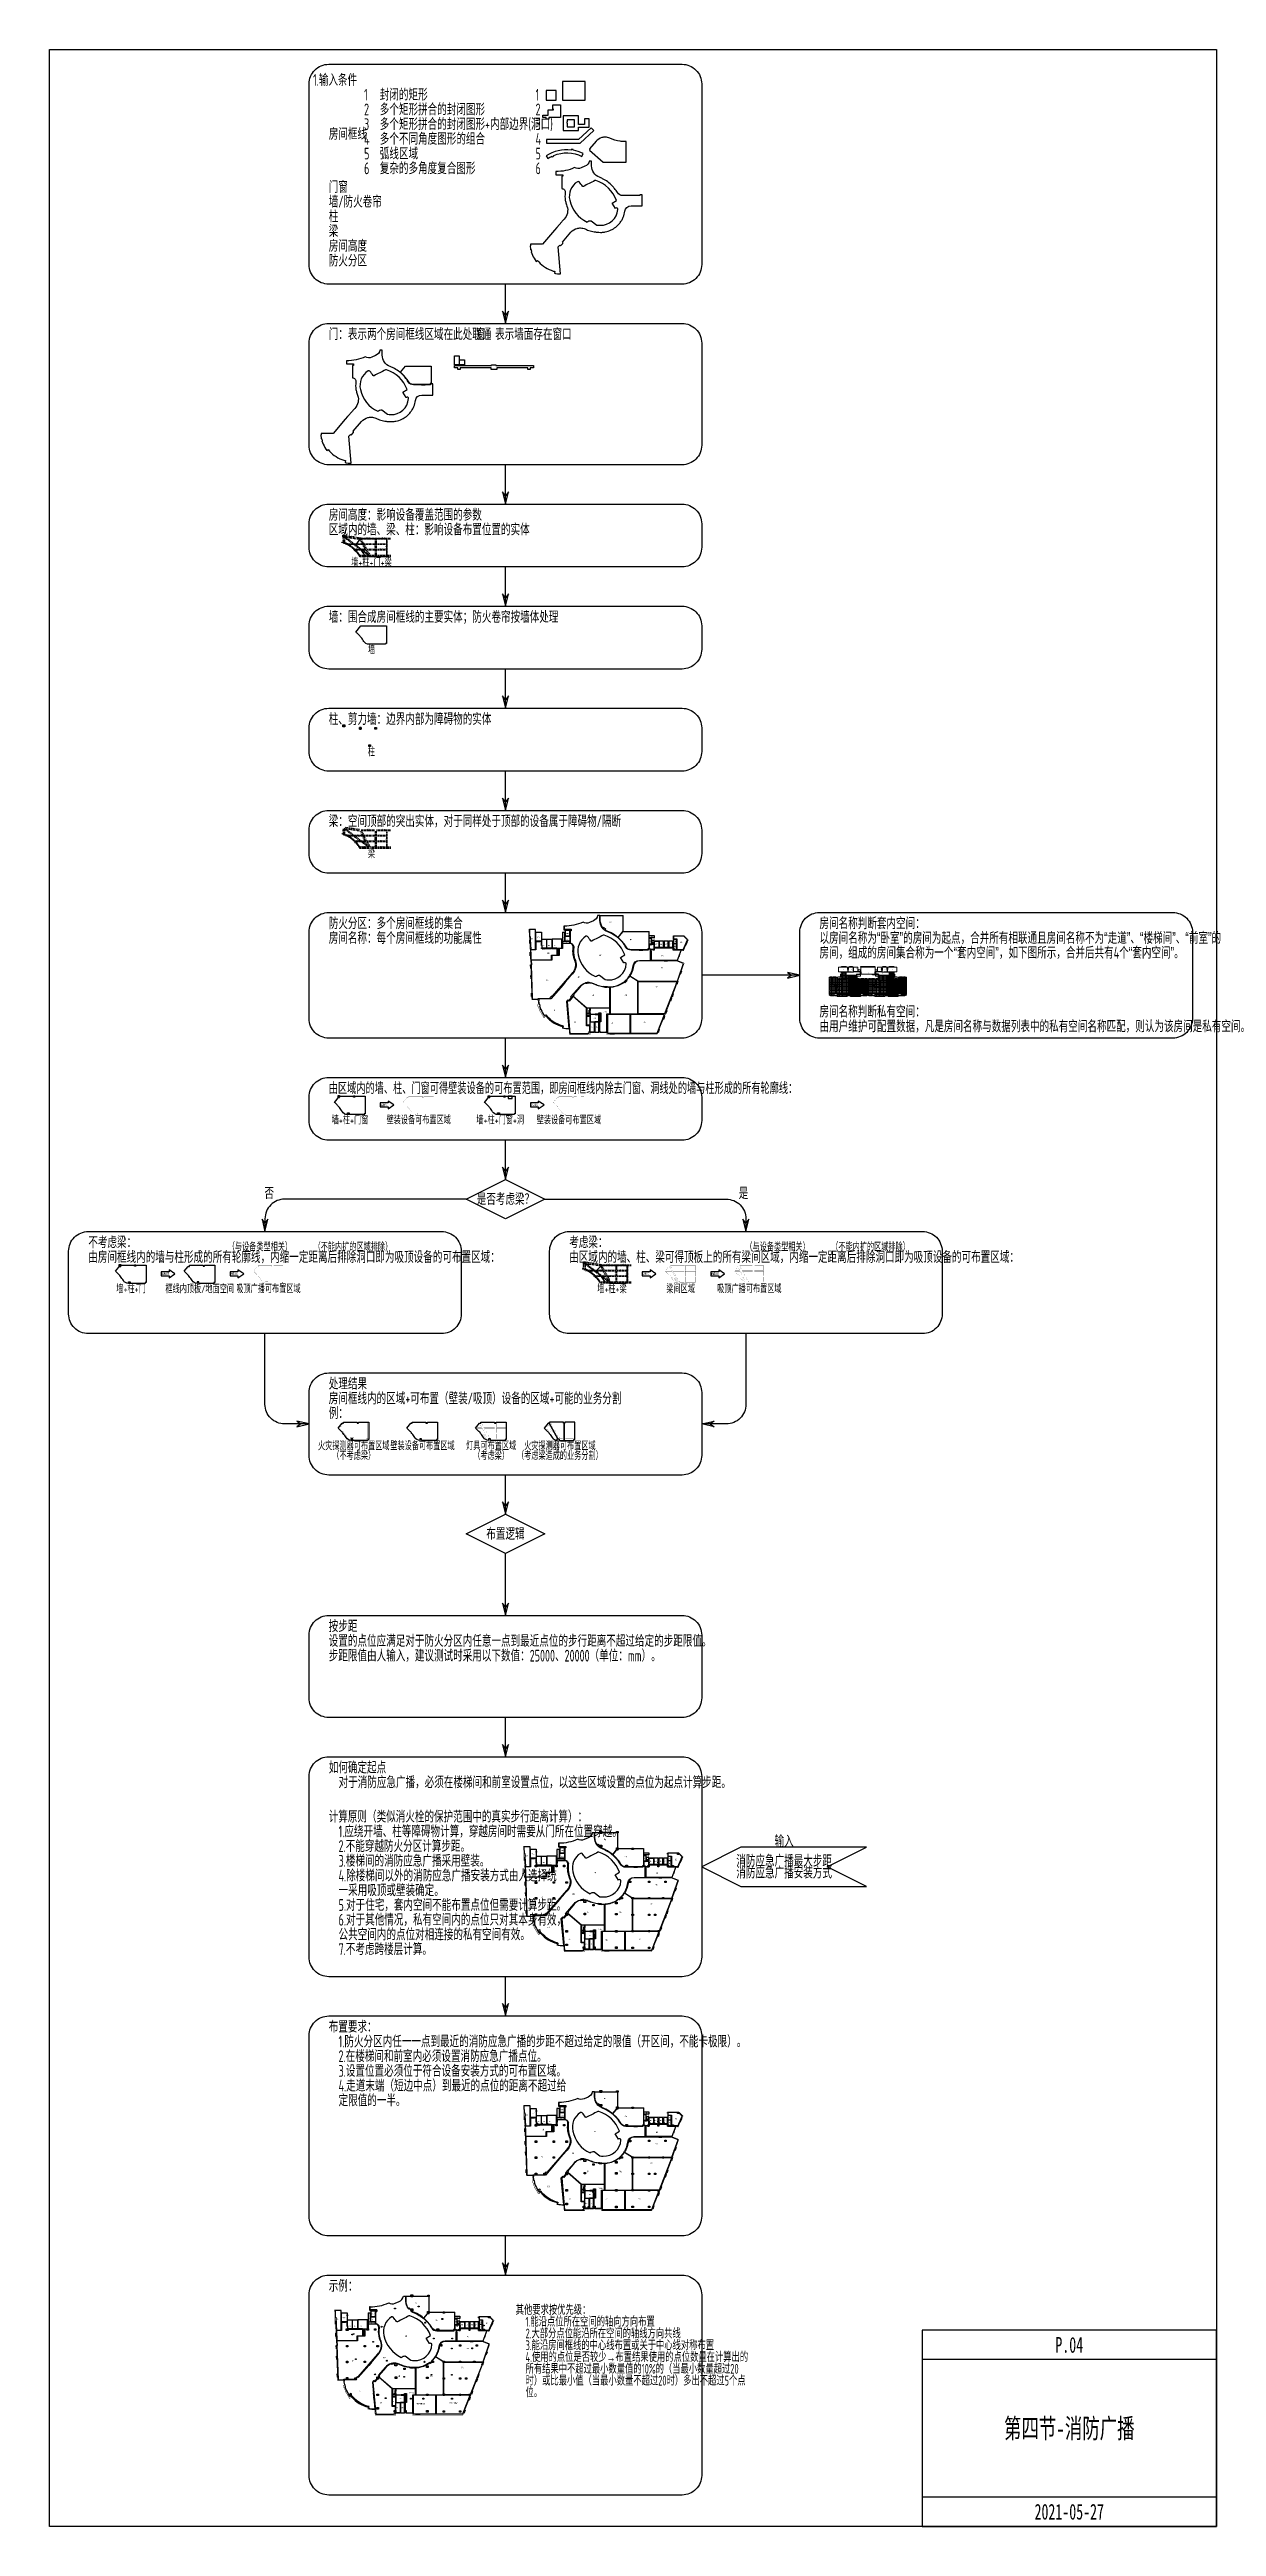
# Model space of a CAD drawing. Header units: millimetres. Extents: x 0 to 4164250, y 0 to 1261500.
# Drawn here: x 1933500 to 2528000, y 0 to 1261500 of the extents above; entities that cross this region are included whole.
import ezdxf
from ezdxf.enums import TextEntityAlignment as Align

# ---------------------------------------------------------------- set-up
doc = ezdxf.new("R2010")
doc.units = ezdxf.units.MM
doc.header["$LTSCALE"] = 1000
doc.linetypes.add('__覆盖_S20-tplt_TEN25IN7$0$DASHED', pattern=[0.75, 0.5, -0.25])
doc.linetypes.add('DASH', pattern=[0.35, 0.25, -0.1])
doc.layers.add('AD-AREA-DIVD', color=1, linetype='Continuous', true_color=0xff0000)
for name, color, linetype in [('AD-AREA-OUTL', 31, 'Continuous'), ('AD-NAME-ROOM', 9, 'Continuous'), ('AE-HOLE', 201, 'Continuous'), ('AI-空间名称', 130, 'Continuous'), ('AI-窗', 6, 'Continuous'), ('AI-门', 4, 'Continuous'), ('C-SHET-SHET', 144, 'Continuous'), ('E-FAS-DEVC', 3, 'Continuous'), ('E-UNIV-DIAG', 2, 'Continuous'), ('E-UNIV-EL', 140, 'Continuous'), ('E-UNIV-NOTE', 6, 'Continuous'), ('E-UNIV-REV', 6, 'Continuous'), ('S_BEAM', 4, '__覆盖_S20-tplt_TEN25IN7$0$DASHED'), ('S_BEAM_SECD', 142, '__覆盖_S20-tplt_TEN25IN7$0$DASHED'), ('S_BEAM_SECD_TEXT_HORZ', 9, 'Continuous'), ('S_BEAM_SECD_TEXT_VERT', 211, 'Continuous'), ('S_BEAM_TEXT_HORZ', 7, 'Continuous'), ('S_BEAM_TEXT_VERT', 41, 'Continuous'), ('可布置区域（吸顶）', 3, 'Continuous'), ('可布置区域（壁装）', 5, 'Continuous'), ('房间框线', 30, 'Continuous'), ('柱子', 7, 'Continuous'), ('门窗框线', 114, 'Continuous')]:
    doc.layers.add(name, color=color, linetype=linetype)
doc.layers.add('AI-空间框线', color=30, linetype='Continuous', lineweight=20)
doc.layers.add('套内', color=9, linetype='Continuous', lineweight=20)
doc.styles.add('__覆盖_S20-tplt_TEN25IN7$0$TH-STYLE1', font='Tssdeng.shx', dxfattribs={"width": 0.7, "bigfont": 'Tssdchn.shx'})
doc.styles.add('TH-STYLE1', font='Stfangso_0.ttf', dxfattribs={"width": 0.65})
doc.styles.add('TH-STYLE3', font='tssdeng.shx', dxfattribs={"width": 0.65, "bigfont": 'tssdchn.shx'})
pattern_1 = [(0, (2010518, -303284.76), (0, 698.5), [508, -190.5]), (90, (2010518, -303284.76), (-698.5, 4e-14), [508, -190.5])]
pattern_2 = [(45, (2010517.97, -303284.76), (-224.5064, 224.5064), [])]

# ---------------------------------------------------------------- blocks, each defined once
blk = doc.blocks.new('E-BFAS410-2')
blk.add_lwpolyline([(-2, -2), (-2, 2), (2, 2), (2, -2)], close=True)
at = {"layer": 'E-UNIV-EL'}
for p, q in [((0, 0), (-1, 0)), ((-1, 0), (-1, 0)), ((0, 0), (1, 1)), ((0, 0), (0, 0)), ((1, 1), (1, -1)), ((0, 0), (-1, 0)), ((0, 0), (1, -1))]:
    blk.add_line(p, q, dxfattribs=at)
at = {"layer": 'E-UNIV-EL', "style": 'TH-STYLE3', "width": 0.5}
blk.add_attdef('F', text='', height=1.5, dxfattribs=at).set_placement((4, -1), align=Align.MIDDLE)
blk = doc.blocks.new('E-BFAS410-4')
blk.add_lwpolyline([(-2, -2), (-2, 2), (2, 2), (2, -2)], close=True)
at = {"layer": 'E-UNIV-EL'}
for p, q in [((0, 0), (-1, 0)), ((-1, 0), (-1, 0)), ((0, 0), (1, 1)), ((0, 0), (0, 0)), ((1, 1), (1, -1)), ((0, 0), (-1, 0)), ((0, 0), (1, -1))]:
    blk.add_line(p, q, dxfattribs=at)
at = {"layer": 'E-UNIV-EL', "style": 'TH-STYLE3', "width": 0.5}
blk.add_attdef('F', text='', height=1.5, dxfattribs=at).set_placement((4, -1), align=Align.MIDDLE)

msp = doc.modelspace()

# ---------------------------------------------------------------- hatches: boundary and pattern name
at = {"layer": '套内'}
h = msp.add_hatch(dxfattribs=at)
h.set_pattern_fill('ANGLE', color=256, scale=100)
h.set_pattern_definition(pattern_1)
h.paths.add_polyline_path([(2332214.74, 789026.69), (2332114.74, 789026.69), (2332114.74, 789026.69), (2331214.74, 789026.69), (2330614.74, 789026.69), (2330614.74, 785526.69), (2332214.74, 785526.69)])
h.paths.add_polyline_path([(2335014.74, 789026.69), (2334114.74, 789026.69), (2334114.74, 789026.69), (2332614.74, 789026.69), (2332314.74, 789026.69), (2332314.74, 785626.69), (2335014.74, 785626.69)])
h.paths.add_polyline_path([(2336814.74, 788226.69), (2336314.74, 788226.69), (2336314.74, 788226.69), (2335414.74, 788226.69), (2335214.74, 788226.69), (2335214.74, 785626.69), (2336814.74, 785626.69)])
h.paths.add_polyline_path([(2340614.74, 788326.69), (2339414.74, 788326.69), (2339414.74, 788226.69), (2338614.74, 788226.69), (2338614.74, 788226.69), (2337014.74, 788226.69), (2337014.74, 784326.69), (2340614.74, 784326.69)])
h.paths.add_polyline_path([(2340614.74, 784326.69), (2337014.74, 784326.69), (2337014.74, 780626.69), (2340614.74, 780626.69)])
h.paths.add_polyline_path([(2337014.74, 785426.69), (2334014.74, 785426.69), (2334014.74, 784326.69), (2337014.74, 784326.69)])
h.paths.add_polyline_path([(2336814.74, 784226.69), (2335064.74, 784226.69), (2335064.74, 784226.69), (2334164.74, 784226.69), (2334014.74, 784226.69), (2334014.74, 780626.69), (2336814.74, 780626.69)])
h.paths.add_polyline_path([(2333914.74, 784476.69), (2333914.74, 784476.69), (2333914.74, 785376.69), (2333914.74, 785426.69), (2332114.74, 785426.69), (2332114.74, 785426.69), (2331314.74, 785426.69), (2330614.74, 785426.69), (2330614.74, 780626.69), (2330814.74, 780626.69), (2330814.74, 780226.69), (2330614.74, 780226.69), (2330614.74, 779826.69), (2333214.74, 779826.69), (2333214.74, 780626.69), (2333914.74, 780626.69)])
h.paths.add_polyline_path([(2340614.74, 780426.69), (2334814.74, 780426.69), (2334814.74, 779126.69), (2339914.74, 779126.69), (2339914.74, 779626.69), (2340614.74, 779626.69)])
h.paths.add_polyline_path([(2340614.74, 789826.69), (2339414.74, 789826.69), (2339114.74, 789826.69), (2339114.74, 788326.69), (2340614.74, 788326.69)])
h.paths.add_polyline_path([(2339014.74, 789926.69), (2339214.74, 789926.69), (2339214.74, 791526.69), (2336814.74, 791526.69), (2336814.74, 788426.69), (2339014.74, 788426.69)])
h.paths.add_polyline_path([(2338776.32, 782435.75), (2339262.14, 782435.75), (2339262.14, 782719.21), (2338776.32, 782719.21)], flags=24)
h.paths.add_polyline_path([(2337975.85, 789931.02), (2338330.33, 789931.02), (2338330.33, 790223.94), (2337975.85, 790223.94)], flags=24)
h = msp.add_hatch(dxfattribs=at)
h.set_pattern_fill('ANSI31', color=256, scale=100)
h.set_pattern_definition(pattern_2)
h.paths.add_polyline_path([(2344614.74, 788526.69), (2344614.74, 788526.69), (2344614.74, 789226.69), (2344614.74, 789826.69), (2342514.74, 789826.69), (2342514.74, 787326.69), (2344114.74, 787326.69), (2344114.74, 787426.69), (2344614.74, 787426.69)])
h.paths.add_polyline_path([(2342414.74, 789826.69), (2342314.74, 789826.69), (2342314.74, 789826.69), (2341217.24, 789826.69), (2340814.74, 789826.69), (2340814.74, 787326.69), (2342414.74, 787326.69)])
h.paths.add_polyline_path([(2344114.74, 787226.69), (2342514.74, 787226.69), (2342414.74, 787226.69), (2342414.74, 787326.69), (2341164.74, 787326.69), (2341164.74, 787226.69), (2340814.74, 787226.69), (2340814.74, 784126.69), (2344114.74, 784126.69), (2344114.74, 785226.69)])
h.paths.add_polyline_path([(2347114.74, 785226.69), (2344114.74, 785226.69), (2344114.74, 784126.69), (2346114.74, 784126.69), (2346114.74, 784126.69), (2347014.74, 784126.69), (2347114.74, 784126.69)])
h.paths.add_polyline_path([(2344114.74, 784126.69), (2344114.74, 784126.69), (2340814.74, 784126.69), (2340814.74, 780626.69), (2344114.74, 780626.69)])
h.paths.add_polyline_path([(2347114.74, 784026.69), (2347014.74, 784026.69), (2347014.74, 784026.69), (2346114.74, 784026.69), (2344314.74, 784026.69), (2344314.74, 780626.69), (2347114.74, 780626.69)])
h.paths.add_polyline_path([(2346614.74, 780426.69), (2340814.74, 780426.69), (2340814.74, 779626.69), (2341514.74, 779626.69), (2341514.74, 779126.69), (2346614.74, 779126.69)])
h.paths.add_polyline_path([(2350189.74, 783126.69), (2350214.74, 783126.69), (2350214.74, 785226.69), (2349514.74, 785226.69), (2349514.74, 785226.69), (2348714.74, 785226.69), (2347214.74, 785226.69), (2347214.74, 780626.69), (2348014.74, 780626.69), (2348014.74, 779826.69), (2350214.74, 779826.69), (2350214.74, 780426.69), (2350189.74, 780426.69)])
h.paths.add_polyline_path([(2350214.74, 788126.69), (2349814.74, 788126.69), (2349814.74, 788126.69), (2348914.74, 788126.69), (2348614.74, 788126.69), (2348614.74, 785426.69), (2350214.74, 785426.69)])
h.paths.add_polyline_path([(2348514.74, 788126.69), (2348314.74, 788126.69), (2348314.74, 788126.69), (2346814.74, 788126.69), (2346114.74, 788126.69), (2346114.74, 785426.69), (2348514.74, 785426.69)])
h.paths.add_polyline_path([(2346014.74, 788126.69), (2345914.74, 788126.69), (2345914.74, 788126.69), (2345214.74, 788126.69), (2344814.74, 788126.69), (2344814.74, 787226.69), (2344314.74, 787226.69), (2344314.74, 785426.69), (2346014.74, 785426.69)])
h.paths.add_polyline_path([(2342422.85, 785628.66), (2342778.92, 785628.66), (2342778.92, 785926.3), (2342422.85, 785926.3)], flags=24)
h = msp.add_hatch(dxfattribs=at)
h.set_pattern_fill('ANGLE', color=256, scale=100)
h.set_pattern_definition(pattern_1)
h.paths.add_polyline_path([(2356014.74, 788526.69), (2356014.74, 788526.69), (2356014.74, 789226.69), (2356014.74, 789826.69), (2358114.74, 789826.69), (2358114.74, 787326.69), (2356514.74, 787326.69), (2356514.74, 787426.69), (2356014.74, 787426.69)])
h.paths.add_polyline_path([(2358214.74, 789826.69), (2358314.74, 789826.69), (2358314.74, 789826.69), (2359412.24, 789826.69), (2359814.74, 789826.69), (2359814.74, 787326.69), (2358214.74, 787326.69)])
h.paths.add_polyline_path([(2356514.74, 787226.69), (2358114.74, 787226.69), (2358214.74, 787226.69), (2358214.74, 787326.69), (2359464.74, 787326.69), (2359464.74, 787226.69), (2359814.74, 787226.69), (2359814.74, 784126.69), (2356514.74, 784126.69), (2356514.74, 785226.69)])
h.paths.add_polyline_path([(2353514.74, 785226.69), (2356514.74, 785226.69), (2356514.74, 784126.69), (2354514.74, 784126.69), (2354514.74, 784126.69), (2353614.74, 784126.69), (2353514.74, 784126.69)])
h.paths.add_polyline_path([(2356514.74, 784126.69), (2356514.74, 784126.69), (2359814.74, 784126.69), (2359814.74, 780626.69), (2356514.74, 780626.69)])
h.paths.add_polyline_path([(2353514.74, 784026.69), (2353614.74, 784026.69), (2353614.74, 784026.69), (2354514.74, 784026.69), (2356314.74, 784026.69), (2356314.74, 780626.69), (2353514.74, 780626.69)])
h.paths.add_polyline_path([(2354014.74, 780426.69), (2359814.74, 780426.69), (2359814.74, 779626.69), (2359114.74, 779626.69), (2359114.74, 779126.69), (2354014.74, 779126.69)])
h.paths.add_polyline_path([(2350439.74, 783126.69), (2350414.74, 783126.69), (2350414.74, 785226.69), (2351114.74, 785226.69), (2351114.74, 785226.69), (2351914.74, 785226.69), (2353414.74, 785226.69), (2353414.74, 780626.69), (2352614.74, 780626.69), (2352614.74, 779826.69), (2350414.74, 779826.69), (2350414.74, 780426.69), (2350439.74, 780426.69)])
h.paths.add_polyline_path([(2350414.74, 788126.69), (2350814.74, 788126.69), (2350814.74, 788126.69), (2351714.74, 788126.69), (2352014.74, 788126.69), (2352014.74, 785426.69), (2350414.74, 785426.69)])
h.paths.add_polyline_path([(2352114.74, 788126.69), (2352314.74, 788126.69), (2352314.74, 788126.69), (2353814.74, 788126.69), (2354514.74, 788126.69), (2354514.74, 785426.69), (2352114.74, 785426.69)])
h.paths.add_polyline_path([(2354614.74, 788126.69), (2354714.74, 788126.69), (2354714.74, 788126.69), (2355414.74, 788126.69), (2355814.74, 788126.69), (2355814.74, 787226.69), (2356314.74, 787226.69), (2356314.74, 785426.69), (2354614.74, 785426.69)])
h.paths.add_polyline_path([(2358206.63, 785628.66), (2357850.57, 785628.66), (2357850.57, 785926.3), (2358206.63, 785926.3)], flags=24)
h = msp.add_hatch(dxfattribs=at)
h.set_pattern_fill('ANSI31', color=256, scale=100)
h.set_pattern_definition(pattern_2)
h.paths.add_polyline_path([(2368414.74, 789026.69), (2368514.74, 789026.69), (2368514.74, 789026.69), (2369414.74, 789026.69), (2370014.74, 789026.69), (2370014.74, 785526.69), (2368414.74, 785526.69)])
h.paths.add_polyline_path([(2365614.74, 789026.69), (2366514.74, 789026.69), (2366514.74, 789026.69), (2368014.74, 789026.69), (2368314.74, 789026.69), (2368314.74, 785626.69), (2365614.74, 785626.69)])
h.paths.add_polyline_path([(2363814.74, 788226.69), (2364314.74, 788226.69), (2364314.74, 788226.69), (2365214.74, 788226.69), (2365414.74, 788226.69), (2365414.74, 785626.69), (2363814.74, 785626.69)])
h.paths.add_polyline_path([(2360014.74, 788326.69), (2361214.74, 788326.69), (2361214.74, 788226.69), (2362014.74, 788226.69), (2362014.74, 788226.69), (2363614.74, 788226.69), (2363614.74, 784326.69), (2360014.74, 784326.69)])
h.paths.add_polyline_path([(2360014.74, 784326.69), (2363614.74, 784326.69), (2363614.74, 780626.69), (2360014.74, 780626.69)])
h.paths.add_polyline_path([(2363614.74, 785426.69), (2366614.74, 785426.69), (2366614.74, 784326.69), (2363614.74, 784326.69)])
h.paths.add_polyline_path([(2363814.74, 784226.69), (2365564.74, 784226.69), (2365564.74, 784226.69), (2366464.74, 784226.69), (2366614.74, 784226.69), (2366614.74, 780626.69), (2363814.74, 780626.69)])
h.paths.add_polyline_path([(2366714.74, 784476.69), (2366714.74, 784476.69), (2366714.74, 785376.69), (2366714.74, 785426.69), (2368514.74, 785426.69), (2368514.74, 785426.69), (2369314.74, 785426.69), (2370014.74, 785426.69), (2370014.74, 780626.69), (2369814.74, 780626.69), (2369814.74, 780226.69), (2370014.74, 780226.69), (2370014.74, 779826.69), (2367414.74, 779826.69), (2367414.74, 780626.69), (2366714.74, 780626.69)])
h.paths.add_polyline_path([(2360014.74, 780426.69), (2365814.74, 780426.69), (2365814.74, 779126.69), (2360714.74, 779126.69), (2360714.74, 779626.69), (2360014.74, 779626.69)])
h.paths.add_polyline_path([(2360014.74, 789826.69), (2361214.74, 789826.69), (2361514.74, 789826.69), (2361514.74, 788326.69), (2360014.74, 788326.69)])
h.paths.add_polyline_path([(2361614.74, 789926.69), (2361414.74, 789926.69), (2361414.74, 791526.69), (2363814.74, 791526.69), (2363814.74, 788426.69), (2361614.74, 788426.69)])
h.paths.add_polyline_path([(2361853.17, 782435.75), (2361367.34, 782435.75), (2361367.34, 782719.21), (2361853.17, 782719.21)], flags=24)
h.paths.add_polyline_path([(2362653.64, 789931.02), (2362299.15, 789931.02), (2362299.15, 790223.94), (2362653.64, 790223.94)], flags=24)

# ---------------------------------------------------------------- linework, layer by layer
at = {"layer": 'AD-AREA-DIVD', "linetype": 'DASH', "ltscale": 2, "const_width": 200}
for points in [[(2259026.2, 808081.55, 0.0277936923), (2256496.54, 802442.75), (2255408.84, 802800.9), (2253344.05, 797607.79), (2256858.26, 796227.83, -0.0184975506), (2243059.6, 759904.6), (2217451.37, 759904.61), (2217451.37, 761054.61), (2208901.37, 761054.61), (2208901.37, 759904.61), (2198379.14, 759904.61), (2198145.14, 762583.81, -0.047494855), (2194635.51, 762982.59), (2194815.03, 763960.59, -0.1669327052), (2186490.15, 769226.91), (2185342.76, 768319.69, 0.0388362477), (2183028.36, 772188.58), (2183168.9, 772248.28, -0.0187664497), (2182564.79, 774053.11), (2182381.47, 773998.55), (2182106.65, 775049.62), (2182594.01, 775164.6), (2182264.34, 777618.6), (2179166.4, 777604.61), (2178134.78, 807768.2), (2177884.93, 807759.65), (2177740.19, 813454.6), (2181099.69, 813454.61), (2181099.69, 812004.61), (2184149.69, 812004.61), (2184201.37, 808414.61), (2194601.37, 808414.61), (2194601.37, 811904.61), (2196051.37, 811904.61), (2196051.37, 812804.61), (2195749.69, 812804.61), (2195749.69, 815054.61, 0.1084746492), (2205296.06, 817027.5, 0.232535743), (2208570.18, 816863.71), (2210570.18, 817725.76, 0.2461202681), (2212741.72, 820404.61), (2213851.37, 820554.61), (2225701.37, 820554.61), (2225701.37, 812404.61), (2238901.37, 812404.61), (2238901.37, 810254.61), (2241551.37, 810254.61), (2241551.37, 807744.61), (2251151.37, 807744.61), (2251099.69, 810174.61), (2256821.14, 810274.61)], [(2256297.86, 341010.85, 0.0277936923), (2253768.2, 335372.04), (2252680.5, 335730.2), (2250615.71, 330537.09), (2254129.92, 329157.12, -0.0184975506), (2240331.26, 292833.9), (2214723.03, 292833.91), (2214723.03, 293983.91), (2206173.03, 293983.91), (2206173.03, 292833.91), (2195650.8, 292833.91), (2195416.8, 295513.1, -0.047494855), (2191907.17, 295911.88), (2192086.69, 296889.89, -0.1669327052), (2183761.81, 302156.21), (2182614.42, 301248.98, 0.0388362477), (2180300.01, 305117.87), (2180440.56, 305177.58, -0.0187664497), (2179836.45, 306982.41), (2179653.13, 306927.85), (2179378.3, 307978.92), (2179865.67, 308093.9), (2179536, 310547.9), (2176438.05, 310533.91), (2175406.44, 340697.5), (2175156.59, 340688.95), (2175011.85, 346383.9), (2178371.35, 346383.91), (2178371.35, 344933.91), (2181421.35, 344933.91), (2181473.03, 341343.91), (2191873.03, 341343.91), (2191873.03, 344833.91), (2193323.03, 344833.91), (2193323.03, 345733.91), (2193021.35, 345733.91), (2193021.35, 347983.91, 0.1084746492), (2202567.72, 349956.8, 0.232535743), (2205841.84, 349793), (2207841.84, 350655.05, 0.2461202681), (2210013.38, 353333.91), (2211123.03, 353483.91), (2222973.03, 353483.91), (2222973.03, 345333.91), (2236173.03, 345333.91), (2236173.03, 343183.91), (2238823.03, 343183.91), (2238823.03, 340673.91), (2248423.03, 340673.91), (2248371.35, 343103.91), (2254092.8, 343203.91)], [(2256297.86, 209010.85, 0.0277936923), (2253768.2, 203372.04), (2252680.5, 203730.2), (2250615.71, 198537.09), (2254129.92, 197157.12, -0.0184975506), (2240331.26, 160833.9), (2214723.03, 160833.91), (2214723.03, 161983.91), (2206173.03, 161983.91), (2206173.03, 160833.91), (2195650.8, 160833.91), (2195416.8, 163513.1, -0.047494855), (2191907.17, 163911.88), (2192086.69, 164889.89, -0.1669327052), (2183761.81, 170156.21), (2182614.42, 169248.98, 0.0388362477), (2180300.01, 173117.87), (2180440.56, 173177.58, -0.0187664497), (2179836.45, 174982.41), (2179653.13, 174927.85), (2179378.3, 175978.92), (2179865.67, 176093.9), (2179536, 178547.9), (2176438.05, 178533.91), (2175406.44, 208697.5), (2175156.59, 208688.95), (2175011.85, 214383.9), (2178371.35, 214383.91), (2178371.35, 212933.91), (2181421.35, 212933.91), (2181473.03, 209343.91), (2191873.03, 209343.91), (2191873.03, 212833.91), (2193323.03, 212833.91), (2193323.03, 213733.91), (2193021.35, 213733.91), (2193021.35, 215983.91, 0.1084746492), (2202567.72, 217956.8, 0.232535743), (2205841.84, 217793), (2207841.84, 218655.05, 0.2461202681), (2210013.38, 221333.91), (2211123.03, 221483.91), (2222973.03, 221483.91), (2222973.03, 213333.91), (2236173.03, 213333.91), (2236173.03, 211183.91), (2238823.03, 211183.91), (2238823.03, 208673.91), (2248423.03, 208673.91), (2248371.35, 211103.91), (2254092.8, 211203.91)], [(2160044, 104897.27, 0.0277936923), (2157514.33, 99258.46), (2156426.63, 99616.62), (2154361.85, 94423.51), (2157876.06, 93043.54, -0.0184975506), (2144077.39, 56720.32), (2118469.17, 56720.33), (2118469.17, 57870.33), (2109919.17, 57870.33), (2109919.17, 56720.33), (2099396.94, 56720.33), (2099162.93, 59399.52, -0.047494855), (2095653.31, 59798.3), (2095832.83, 60776.31, -0.1669327052), (2087507.94, 66042.63), (2086360.56, 65135.4, 0.0388362477), (2084046.15, 69004.3), (2084186.7, 69064, -0.0187664497), (2083582.58, 70868.83), (2083399.27, 70814.27), (2083124.44, 71865.34), (2083611.81, 71980.32), (2083282.14, 74434.32), (2080184.19, 74420.33), (2079152.58, 104583.92), (2078902.73, 104575.37), (2078757.98, 110270.32), (2082117.49, 110270.33), (2082117.49, 108820.33), (2085167.49, 108820.33), (2085219.17, 105230.33), (2095619.17, 105230.33), (2095619.17, 108720.33), (2097069.17, 108720.33), (2097069.17, 109620.33), (2096767.49, 109620.33), (2096767.49, 111870.33, 0.1084746492), (2106313.85, 113843.22, 0.232535743), (2109587.98, 113679.42), (2111587.98, 114541.48, 0.2461202681), (2113759.51, 117220.33), (2114869.17, 117370.33), (2126719.17, 117370.33), (2126719.17, 109220.33), (2139919.17, 109220.33), (2139919.17, 107070.33), (2142569.17, 107070.33), (2142569.17, 104560.33), (2152169.17, 104560.33), (2152117.49, 106990.33), (2157838.94, 107090.33)]]:
    msp.add_lwpolyline(points, format="xyb", close=True, dxfattribs=at)
at = {"layer": 'AD-AREA-OUTL'}
for points in [[(2182799.55, 778004.61), (2182799.56, 777254.66), (2182562.77, 777254.66), (2182608.55, 776817.61), (2182740.29, 775935.84), (2182885.94, 775234.31), (2183079.73, 775280.3), (2183339.97, 774283.65), (2183147.88, 774227.65), (2183429.55, 773354.43), (2183760.77, 772510.56), (2183764.68, 772501.35), (2183856.72, 772540.45, 0.0600619626), (2185739.12, 769277.44), (2186403.17, 769808.98), (2187037.1, 769042.88, 0.1267433447), (2194374.61, 764374.31), (2194935.23, 764231.66), (2194940.72, 764230.38), (2194948.96, 764265.84), (2195241.18, 764197.97), (2195017.6, 763235.34), (2195621.78, 763112.93), (2196504.13, 762985.21), (2197413.05, 762906.76), (2198170.01, 762883.18), (2196957.94, 776670.78), (2197715.09, 777548.18), (2198169.34, 777156.19), (2199299.69, 778466.08), (2199299.69, 778936.49), (2199078.12, 779127.7), (2203431.92, 784172.97, -0.1520211437), (2206559.68, 786121.32, -0.072967074), (2208348.86, 786318.37, -0.0959665983), (2210646.44, 785786.88, 0.0344701143), (2213218.56, 784848.67, 0.0338172686), (2215894.36, 784269.27, 0.0229395623), (2217685.41, 784090, 0.0268272124), (2219099.03, 784077.26, 0.036888367), (2220886.44, 784289.83, 0.0632545137), (2223887.08, 785279.06, 0.0556805862), (2226212.16, 786723.97, 0.040683964), (2227704.61, 788110.47, 0.036628578), (2228819.05, 789523.99, 0.0141087491), (2229204.97, 790131.13, 0.0366285895), (2230011.74, 791740.21, 0.063674577), (2230848.58, 794831.69, -0.3736362244), (2234019.95, 797604.61), (2239649.69, 797604.61), (2239649.69, 803254.61), (2238549.69, 803254.61), (2238549.69, 802804.61), (2229846.67, 802804.61, -0.2635292029), (2227101.49, 804359.47, 0.0345317571), (2225627.19, 806472.69, 0.0243312311), (2224431.07, 807817.8, 0.0819471281), (2219534.49, 811401.31, 0.024331231), (2217890.64, 812134.61, -0.3074179863), (2213899.69, 817926.34), (2213899.69, 820404.61), (2212741.72, 820404.61, -0.2461202681), (2210570.18, 817725.76), (2208570.18, 816863.71, -0.232535743), (2205296.06, 817027.5, -0.1084645579), (2195749.69, 815054.61), (2195749.69, 813454.61), (2199299.69, 813454.61), (2199299.69, 812654.61), (2198699.69, 812654.61), (2198699.69, 806354.61, -0.4718724064), (2200527.13, 804247.59, 0.0866338027), (2200548.46, 800375.21, 0.0335644082), (2200983.01, 798640.46, 0.0081928368), (2201380.02, 797477.33, -0.2904456717), (2199880.46, 790771.97, 0.0367122686), (2198704.48, 789409.22), (2196275.1, 786594), (2195099.13, 785231.26), (2188862.93, 778004.61)], [(2225649.69, 812491.39), (2223064.96, 809338.8, 0.0548733634), (2219616.07, 811584.17, 0.0239422397), (2217972.21, 812317.48, -0.0269271445), (2217262.66, 812639.09, -0.03976702), (2216587.75, 813061.18), (2216884.16, 813383.9), (2215779.41, 814398.56), (2215490.81, 814084.34, -0.1754821959), (2214099.69, 817925.98), (2214099.69, 820504.61), (2225649.69, 820504.61)], [(2213731.81, 790014.11), (2216549.96, 787812.34, 0.0223339795), (2218236.46, 787669.03, 0.4050157076), (2227328.38, 795798, 0.6308139765), (2226257.6, 796406.65, -0.0250870012), (2226090.63, 796302.32), (2224394.89, 799016.07), (2226567.21, 800373.49, 0.2341230378), (2216034.58, 810455, 0.1965204593), (2215544.44, 810413.47, -0.0001607306), (2209752.78, 807454.63, -0.3583084775), (2209318.4, 807550, -0.0001870572), (2207605.85, 809728.64, 0.3817893555), (2206753.16, 809879.9, 0.3209024624), (2202789.8, 800397.49, 0.2271120643), (2211603.98, 789312.84, -0.1937060443)], [(2225796.98, 812354.61), (2238849.69, 812354.61), (2238849.69, 803454.61), (2238349.69, 803454.61), (2238349.69, 803004.61), (2229846.49, 803004.61, -0.2635595753), (2227273.58, 804462.59, 0.0349117409), (2225776.82, 806605.75, 0.0237030581), (2224580.7, 807950.85, 0.0249509078), (2223217.18, 809212.65)], [(2198699.69, 806154.61), (2194774.99, 806154.61), (2194749.69, 803604.61), (2193199.69, 803604.61), (2193199.69, 800054.61), (2189449.69, 800054.61), (2189449.69, 797704.61), (2178879.2, 797704.61), (2178959.69, 795351.11), (2178860.23, 795347.71), (2179456.31, 777904.61), (2182113.29, 777904.66), (2182113.29, 778004.63), (2182399.69, 778004.63), (2182399.69, 778204.61), (2188771.35, 778204.61), (2188430.66, 778498.61), (2189410.64, 779634.23), (2189751.33, 779340.24), (2199729.04, 790902.63), (2200125.89, 791362.5, 0.275125234), (2201194.6, 797407.12, -0.0158210032), (2200791.7, 798582.14, -0.0266689663), (2200351.76, 800339, -0.0935378144), (2200330.05, 804281.63, 0.4726988392)], [(2229191.78, 789729.15), (2233328.74, 787104.61), (2253343.72, 787104.62), (2256481.75, 796053.37), (2253027.85, 797404.61), (2234039.94, 797404.61, 0.3755285517), (2231046.03, 794804.34, -0.0636745771), (2230195.94, 791663.88, -0.0366285895), (2229376.05, 790028.65, -0.0140944689)], [(2200209.52, 780132.66), (2200550.21, 779838.66), (2200225.26, 779462.11), (2207186.88, 773454.61), (2218899.69, 773454.61), (2218899.69, 783869.62, -0.0211432317), (2217665.47, 783890.8, -0.0201655277), (2215874.42, 784070.07, -0.0708228885), (2210565.61, 785605.25, 0.0971294333), (2208371, 786117.38, 0.0727770574), (2206581.82, 785920.32, 0.15346618), (2203583.33, 784042.31)], [(2180071.21, 310933.91), (2180071.22, 310183.96), (2179834.43, 310183.96), (2179880.21, 309746.9), (2180011.95, 308865.14), (2180157.6, 308163.61), (2180351.39, 308209.6), (2180611.63, 307212.95), (2180419.53, 307156.95), (2180701.21, 306283.73), (2181032.43, 305439.85), (2181036.34, 305430.65), (2181128.38, 305469.75, 0.0600619626), (2183010.78, 302206.74), (2183674.83, 302738.28), (2184308.76, 301972.18, 0.1267433447), (2191646.27, 297303.61), (2192206.89, 297160.95), (2192212.38, 297159.68), (2192220.62, 297195.14), (2192512.84, 297127.27), (2192289.26, 296164.64), (2192893.43, 296042.23), (2193775.79, 295914.51), (2194684.71, 295836.06), (2195441.67, 295812.47), (2194229.6, 309600.08), (2194986.75, 310477.48), (2195440.99, 310085.49), (2196571.35, 311395.37), (2196571.35, 311865.79), (2196349.78, 312057), (2200703.58, 317102.27, -0.1520211437), (2203831.34, 319050.62, -0.072967074), (2205620.52, 319247.67, -0.0959665983), (2207918.1, 318716.18, 0.0344701143), (2210490.22, 317777.97, 0.0338172686), (2213166.02, 317198.57, 0.0229395623), (2214957.07, 317019.3, 0.0268272124), (2216370.69, 317006.55, 0.036888367), (2218158.1, 317219.12, 0.0632545137), (2221158.74, 318208.36, 0.0556805862), (2223483.82, 319653.27, 0.040683964), (2224976.27, 321039.77, 0.036628578), (2226090.71, 322453.28, 0.0141087491), (2226476.62, 323060.43, 0.0366285895), (2227283.4, 324669.5, 0.063674577), (2228120.23, 327760.98, -0.3736362244), (2231291.61, 330533.91), (2236921.35, 330533.91), (2236921.35, 336183.91), (2235821.35, 336183.91), (2235821.35, 335733.91), (2227118.33, 335733.91, -0.2635292029), (2224373.15, 337288.77, 0.0345317571), (2222898.85, 339401.99, 0.0243312311), (2221702.73, 340747.09, 0.0819471281), (2216806.15, 344330.61, 0.024331231), (2215162.3, 345063.91, -0.3074179863), (2211171.35, 350855.63), (2211171.35, 353333.91), (2210013.38, 353333.91, -0.2461202681), (2207841.84, 350655.05), (2205841.84, 349793, -0.232535743), (2202567.72, 349956.8, -0.1084645579), (2193021.35, 347983.91), (2193021.35, 346383.91), (2196571.35, 346383.91), (2196571.35, 345583.91), (2195971.35, 345583.91), (2195971.35, 339283.91, -0.4718724064), (2197798.79, 337176.89, 0.0866338027), (2197820.12, 333304.5, 0.0335644082), (2198254.67, 331569.76, 0.0081928368), (2198651.68, 330406.63, -0.2904456717), (2197152.12, 323701.27, 0.0367122686), (2195976.14, 322338.52), (2193546.76, 319523.3), (2192370.79, 318160.55), (2186134.59, 310933.91)], [(2222921.35, 345420.69), (2220336.62, 342268.1, 0.0548733634), (2216887.73, 344513.47, 0.0239422397), (2215243.87, 345246.77, -0.0269271445), (2214534.32, 345568.38, -0.03976702), (2213859.41, 345990.48), (2214155.81, 346313.2), (2213051.07, 347327.86), (2212762.47, 347013.64, -0.1754821959), (2211371.35, 350855.28), (2211371.35, 353433.91), (2222921.35, 353433.91)], [(2211003.47, 322943.41), (2213821.62, 320741.63, 0.0223339795), (2215508.12, 320598.33, 0.4050157076), (2224600.04, 328727.3, 0.6308139765), (2223529.26, 329335.95, -0.0250870012), (2223362.29, 329231.61), (2221666.54, 331945.37), (2223838.87, 333302.79, 0.2341230378), (2213306.24, 343384.3, 0.1965204593), (2212816.1, 343342.76, -0.0001607306), (2207024.44, 340383.93, -0.3583084775), (2206590.06, 340479.3, -0.0001870572), (2204877.51, 342657.93, 0.3817893555), (2204024.82, 342809.2, 0.3209024624), (2200061.46, 333326.79, 0.2271120643), (2208875.64, 322242.14, -0.1937060443)], [(2223068.63, 345283.91), (2236121.35, 345283.91), (2236121.35, 336383.91), (2235621.35, 336383.91), (2235621.35, 335933.91), (2227118.15, 335933.91, -0.2635595753), (2224545.24, 337391.89, 0.0349117409), (2223048.48, 339535.05, 0.0237030581), (2221852.36, 340880.15, 0.0249509078), (2220488.84, 342141.95)], [(2195971.35, 339083.91), (2192046.65, 339083.91), (2192021.35, 336533.91), (2190471.35, 336533.91), (2190471.35, 332983.91), (2186721.35, 332983.91), (2186721.35, 330633.91), (2176150.86, 330633.91), (2176231.35, 328280.41), (2176131.89, 328277.01), (2176727.97, 310833.91), (2179384.95, 310833.96), (2179384.95, 310933.93), (2179671.35, 310933.93), (2179671.35, 311133.91), (2186043.01, 311133.91), (2185702.32, 311427.91), (2186682.3, 312563.53), (2187022.99, 312269.53), (2197000.7, 323831.93), (2197397.55, 324291.8, 0.275125234), (2198466.26, 330336.42, -0.0158210032), (2198063.36, 331511.44, -0.0266689663), (2197623.42, 333268.3, -0.0935378144), (2197601.71, 337210.92, 0.4726988392)], [(2226463.44, 322658.45), (2230600.4, 320033.91), (2250615.38, 320033.91), (2253753.41, 328982.67), (2250299.51, 330333.91), (2231311.6, 330333.91, 0.3755285517), (2228317.69, 327733.63, -0.0636745771), (2227467.6, 324593.18, -0.0366285895), (2226647.71, 322957.95, -0.0140944689)], [(2197481.18, 313061.95), (2197821.86, 312767.96), (2197496.92, 312391.41), (2204458.54, 306383.91), (2216171.35, 306383.91), (2216171.35, 316798.92, -0.0211432317), (2214937.13, 316820.09, -0.0201655277), (2213146.08, 316999.37, -0.0708228885), (2207837.27, 318534.54, 0.0971294333), (2205642.66, 319046.67, 0.0727770574), (2203853.48, 318849.62, 0.15346618), (2200854.99, 316971.61)], [(2180071.21, 178933.91), (2180071.22, 178183.96), (2179834.43, 178183.96), (2179880.21, 177746.9), (2180011.95, 176865.14), (2180157.6, 176163.61), (2180351.39, 176209.6), (2180611.63, 175212.95), (2180419.53, 175156.95), (2180701.21, 174283.73), (2181032.43, 173439.85), (2181036.34, 173430.65), (2181128.38, 173469.75, 0.0600619626), (2183010.78, 170206.74), (2183674.83, 170738.28), (2184308.76, 169972.18, 0.1267433447), (2191646.27, 165303.61), (2192206.89, 165160.95), (2192212.38, 165159.68), (2192220.62, 165195.14), (2192512.84, 165127.27), (2192289.26, 164164.64), (2192893.43, 164042.23), (2193775.79, 163914.51), (2194684.71, 163836.06), (2195441.67, 163812.47), (2194229.6, 177600.08), (2194986.75, 178477.48), (2195440.99, 178085.49), (2196571.35, 179395.37), (2196571.35, 179865.79), (2196349.78, 180057), (2200703.58, 185102.27, -0.1520211437), (2203831.34, 187050.62, -0.072967074), (2205620.52, 187247.67, -0.0959665983), (2207918.1, 186716.18, 0.0344701143), (2210490.22, 185777.97, 0.0338172686), (2213166.02, 185198.57, 0.0229395623), (2214957.07, 185019.3, 0.0268272124), (2216370.69, 185006.55, 0.036888367), (2218158.1, 185219.12, 0.0632545137), (2221158.74, 186208.36, 0.0556805862), (2223483.82, 187653.27, 0.040683964), (2224976.27, 189039.77, 0.036628578), (2226090.71, 190453.28, 0.0141087491), (2226476.62, 191060.43, 0.0366285895), (2227283.4, 192669.5, 0.063674577), (2228120.23, 195760.98, -0.3736362244), (2231291.61, 198533.91), (2236921.35, 198533.91), (2236921.35, 204183.91), (2235821.35, 204183.91), (2235821.35, 203733.91), (2227118.33, 203733.91, -0.2635292029), (2224373.15, 205288.77, 0.0345317571), (2222898.85, 207401.99, 0.0243312311), (2221702.73, 208747.09, 0.0819471281), (2216806.15, 212330.61, 0.024331231), (2215162.3, 213063.91, -0.3074179863), (2211171.35, 218855.63), (2211171.35, 221333.91), (2210013.38, 221333.91, -0.2461202681), (2207841.84, 218655.05), (2205841.84, 217793, -0.232535743), (2202567.72, 217956.8, -0.1084645579), (2193021.35, 215983.91), (2193021.35, 214383.91), (2196571.35, 214383.91), (2196571.35, 213583.91), (2195971.35, 213583.91), (2195971.35, 207283.91, -0.4718724064), (2197798.79, 205176.89, 0.0866338027), (2197820.12, 201304.5, 0.0335644082), (2198254.67, 199569.76, 0.0081928368), (2198651.68, 198406.63, -0.2904456717), (2197152.12, 191701.27, 0.0367122686), (2195976.14, 190338.52), (2193546.76, 187523.3), (2192370.79, 186160.55), (2186134.59, 178933.91)], [(2222921.35, 213420.69), (2220336.62, 210268.1, 0.0548733634), (2216887.73, 212513.47, 0.0239422397), (2215243.87, 213246.77, -0.0269271445), (2214534.32, 213568.38, -0.03976702), (2213859.41, 213990.48), (2214155.81, 214313.2), (2213051.07, 215327.86), (2212762.47, 215013.64, -0.1754821959), (2211371.35, 218855.28), (2211371.35, 221433.91), (2222921.35, 221433.91)], [(2195971.35, 207083.91), (2192046.65, 207083.91), (2192021.35, 204533.91), (2190471.35, 204533.91), (2190471.35, 200983.91), (2186721.35, 200983.91), (2186721.35, 198633.91), (2176150.86, 198633.91), (2176231.35, 196280.41), (2176131.89, 196277.01), (2176727.97, 178833.91), (2179384.95, 178833.96), (2179384.95, 178933.93), (2179671.35, 178933.93), (2179671.35, 179133.91), (2186043.01, 179133.91), (2185702.32, 179427.91), (2186682.3, 180563.53), (2187022.99, 180269.53), (2197000.7, 191831.93), (2197397.55, 192291.8, 0.275125234), (2198466.26, 198336.42, -0.0158210032), (2198063.36, 199511.44, -0.0266689663), (2197623.42, 201268.3, -0.0935378144), (2197601.71, 205210.92, 0.4726988392)], [(2211003.47, 190943.41), (2213821.62, 188741.63, 0.0223339795), (2215508.12, 188598.33, 0.4050157076), (2224600.04, 196727.3, 0.6308139765), (2223529.26, 197335.95, -0.0250870012), (2223362.29, 197231.61), (2221666.54, 199945.37), (2223838.87, 201302.79, 0.2341230378), (2213306.24, 211384.3, 0.1965204593), (2212816.1, 211342.76, -0.0001607306), (2207024.44, 208383.93, -0.3583084775), (2206590.06, 208479.3, -0.0001870572), (2204877.51, 210657.93, 0.3817893555), (2204024.82, 210809.2, 0.3209024624), (2200061.46, 201326.79, 0.2271120643), (2208875.64, 190242.14, -0.1937060443)], [(2223068.63, 213283.91), (2236121.35, 213283.91), (2236121.35, 204383.91), (2235621.35, 204383.91), (2235621.35, 203933.91), (2227118.15, 203933.91, -0.2635595753), (2224545.24, 205391.89, 0.0349117409), (2223048.48, 207535.05, 0.0237030581), (2221852.36, 208880.15, 0.0249509078), (2220488.84, 210141.95)], [(2226463.44, 190658.45), (2230600.4, 188033.91), (2250615.38, 188033.91), (2253753.41, 196982.67), (2250299.51, 198333.91), (2231311.6, 198333.91, 0.3755285517), (2228317.69, 195733.63, -0.0636745771), (2227467.6, 192593.18, -0.0366285895), (2226647.71, 190957.95, -0.0140944689)], [(2197481.18, 181061.95), (2197821.86, 180767.96), (2197496.92, 180391.41), (2204458.54, 174383.91), (2216171.35, 174383.91), (2216171.35, 184798.92, -0.0211432317), (2214937.13, 184820.09, -0.0201655277), (2213146.08, 184999.37, -0.0708228885), (2207837.27, 186534.54, 0.0971294333), (2205642.66, 187046.67, 0.0727770574), (2203853.48, 186849.62, 0.15346618), (2200854.99, 184971.61)], [(2126667.49, 109307.11), (2124082.75, 106154.52, 0.0548733634), (2120633.86, 108399.89, 0.0239422397), (2118990.01, 109133.19, -0.0269271445), (2118280.46, 109454.8, -0.03976702), (2117605.55, 109876.9), (2117901.95, 110199.62), (2116797.21, 111214.28), (2116508.61, 110900.06, -0.1754821959), (2115117.49, 114741.7), (2115117.49, 117320.33), (2126667.49, 117320.33)], [(2099717.49, 102970.33), (2095792.79, 102970.33), (2095767.49, 100420.33), (2094217.49, 100420.33), (2094217.49, 96870.33), (2090467.49, 96870.33), (2090467.49, 94520.33), (2079896.99, 94520.33), (2079977.48, 92166.83), (2079878.03, 92163.43), (2080474.11, 74720.33), (2083131.09, 74720.38), (2083131.09, 74820.35), (2083417.49, 74820.35), (2083417.49, 75020.33), (2089789.15, 75020.33), (2089448.46, 75314.33), (2090428.44, 76449.95), (2090769.13, 76155.96), (2100746.84, 87718.35), (2101143.68, 88178.22, 0.275125234), (2102212.4, 94222.84, -0.0158210032), (2101809.5, 95397.86, -0.0266689663), (2101369.56, 97154.72, -0.0935378144), (2101347.85, 101097.35, 0.4726988392)], [(2114749.61, 86829.83), (2117567.75, 84628.05, 0.0223339795), (2119254.26, 84484.75, 0.4050157076), (2128346.18, 92613.72, 0.6308139765), (2127275.4, 93222.37, -0.0250870012), (2127108.42, 93118.03), (2125412.68, 95831.79), (2127585.01, 97189.21, 0.2341230378), (2117052.38, 107270.72, 0.1965204593), (2116562.24, 107229.19, -0.0001607306), (2110770.58, 104270.35, -0.3583084775), (2110336.19, 104365.72, -0.0001870572), (2108623.65, 106544.35, 0.3817893555), (2107770.96, 106695.62, 0.3209024624), (2103807.6, 97213.21, 0.2271120643), (2112621.78, 86128.56, -0.1937060443)], [(2126814.77, 109170.33), (2139867.49, 109170.33), (2139867.49, 100270.33), (2139367.49, 100270.33), (2139367.49, 99820.33), (2130864.29, 99820.33, -0.2635595753), (2128291.38, 101278.31, 0.0349117409), (2126794.62, 103421.47, 0.0237030581), (2125598.5, 104766.57, 0.0249509078), (2124234.98, 106028.37)], [(2130209.58, 86544.87), (2134346.54, 83920.33), (2154361.52, 83920.33), (2157499.55, 92869.09), (2154045.65, 94220.33), (2135057.74, 94220.33, 0.3755285517), (2132063.83, 91620.05, -0.0636745771), (2131213.74, 88479.6, -0.0366285895), (2130393.85, 86844.37, -0.0140944689)], [(2101227.32, 76948.38), (2101568, 76654.38), (2101243.06, 76277.83), (2108204.67, 70270.33), (2119917.49, 70270.33), (2119917.49, 80685.34, -0.0211432317), (2118683.27, 80706.51, -0.0201655277), (2116892.22, 80885.79, -0.0708228885), (2111583.41, 82420.96, 0.0971294333), (2109388.79, 82933.09, 0.0727770574), (2107599.61, 82736.04, 0.15346618), (2104601.13, 80858.03)]]:
    msp.add_lwpolyline(points, format="xyb", close=True, dxfattribs=at)
for points in [[(2181099.69, 803154.61), (2181099.69, 813254.61), (2177947.14, 813254.61), (2178066.07, 809777.28), (2178365.9, 809787.53), (2178552.12, 804342.44), (2178652.06, 804345.86), (2178692.8, 803154.61)], [(2184149.69, 807404.61), (2181299.69, 807404.61), (2181299.69, 812004.61), (2184149.69, 812004.61)], [(2184349.69, 808394.61), (2186699.69, 808394.61), (2186699.69, 803804.61), (2184499.69, 803804.61), (2184499.69, 805304.61), (2184349.69, 805304.61)], [(2186899.69, 808394.61), (2189349.69, 808394.61), (2189349.69, 803804.61), (2186899.69, 803804.61)], [(2194549.69, 808394.61), (2189549.69, 808394.61), (2189549.69, 803804.61), (2194549.69, 803804.61)], [(2195999.69, 811854.61), (2194749.69, 811854.61), (2194749.69, 807354.61), (2195999.69, 807354.61)], [(2195749.69, 813354.61), (2198499.15, 813354.61), (2198499.15, 812954.61), (2195749.69, 812954.61)], [(2196199.69, 810154.61), (2198499.69, 810154.61), (2198499.69, 812754.61), (2196199.69, 812754.61)], [(2196199.69, 809954.61), (2198499.69, 809954.61), (2198499.69, 807354.61), (2196199.69, 807354.61)], [(2239049.69, 810204.61), (2241499.69, 810204.61), (2241499.69, 809054.61), (2239049.69, 809054.61)], [(2240049.69, 805854.61), (2239049.69, 805854.61), (2239049.69, 808854.61), (2240049.69, 808854.61)], [(2241499.69, 807704.61), (2240249.69, 807704.61), (2240249.69, 806704.61), (2241499.69, 806704.61)], [(2241699.69, 807374.61), (2243849.69, 807374.61), (2243849.69, 804214.61), (2241699.69, 804214.61)], [(2244049.69, 804204.61), (2246299.69, 804204.61), (2246299.69, 807374.61), (2244049.69, 807374.61)], [(2246599.69, 804194.61), (2248749.69, 804194.61), (2248749.69, 807364.61), (2246599.69, 807364.61)], [(2248949.69, 804194.61), (2251099.69, 804194.61), (2251099.69, 807364.61), (2248949.69, 807364.61)], [(2251299.69, 809974.61), (2251299.69, 808504.61), (2253099.69, 808504.61), (2253099.69, 803204.61), (2255857.41, 803204.61), (2256371.75, 802995.14), (2258568.35, 808103.14), (2256696.88, 809974.61)], [(2252899.71, 808304.62), (2251299.69, 808304.62), (2251299.69, 806204.61), (2252899.71, 806204.61)], [(2192149.69, 803604.61), (2184149.69, 803604.61), (2184149.69, 804004.61), (2184399.69, 804004.61), (2184399.69, 805104.61), (2184149.69, 805104.61), (2184149.69, 807204.61), (2181299.69, 807204.61), (2181299.69, 802954.61), (2178599.58, 802954.61), (2178772.3, 797904.61), (2189249.69, 797904.61), (2189249.69, 800254.61), (2192149.69, 800254.61)], [(2192999.69, 803604.61), (2192349.69, 803604.61), (2192349.69, 800254.61), (2192999.69, 800254.61)], [(2198499.69, 807154.61), (2194749.69, 807154.61), (2194749.69, 806354.61), (2198499.69, 806354.61)], [(2239049.69, 805654.61), (2239049.69, 803454.61), (2239749.69, 803454.61), (2239749.69, 803204.61), (2241499.69, 803204.61), (2241499.69, 805654.61)], [(2253267.19, 797604.61), (2239949.69, 797604.61), (2239949.69, 802804.61), (2240199.69, 802804.61), (2240199.69, 803104.61), (2240999.69, 803104.61), (2240999.68, 803004.61), (2241699.68, 803004.61), (2241699.69, 804004.61), (2251099.69, 804004.61), (2251099.69, 803004.61), (2255328.34, 803004.61)], [(2240249.69, 806504.61), (2241499.69, 806504.61), (2241499.69, 805854.61), (2240249.69, 805854.61)], [(2252899.69, 803204.61), (2252899.47, 806004.19), (2251299.69, 806004.61), (2251299.69, 803704.63), (2251799.71, 803704.61), (2251799.71, 803204.61)], [(2233399.69, 786904.61), (2253316.86, 786904.61), (2246804.7, 770304.61), (2233399.69, 770304.61)], [(2198642.6, 760354.61), (2207699.69, 760354.61), (2207699.69, 760554.61), (2208499.69, 760554.61), (2208499.69, 761304.61), (2208699.69, 761304.61), (2208699.69, 764354.61), (2207049.69, 764354.61), (2207049.69, 773308.82), (2200094.6, 779310.69), (2199700.89, 778854.46), (2199814.45, 778756.46), (2198190.09, 776874.11), (2197735.84, 777266.1), (2197164.57, 776604.1)], [(2207249.69, 770654.61), (2208499.69, 770654.61), (2208499.69, 772254.61), (2208799.69, 772254.61), (2208799.69, 773254.61), (2207249.69, 773254.61)], [(2207249.69, 770454.61), (2208699.69, 770454.61), (2208699.69, 769404.61), (2207249.69, 769404.61)], [(2218899.69, 770304.61), (2218899.69, 773254.61), (2208899.69, 773254.61), (2208899.69, 772054.61), (2208699.69, 772054.61), (2208699.7, 770954.63), (2208899.67, 770954.63), (2208899.69, 770204.61), (2213399.68, 770204.61), (2213399.69, 770954.61), (2214299.69, 770954.61), (2214299.69, 766354.61), (2213599.69, 766354.61), (2213599.69, 761304.61), (2214099.72, 761304.61), (2214099.72, 761104.61), (2217299.72, 761104.52), (2217299.72, 761304.61), (2217499.69, 761304.61), (2217499.69, 770304.61)], [(2208899.69, 766334.61), (2213399.69, 766334.61), (2213399.69, 770004.61), (2208899.69, 770004.61)], [(2214199.69, 768454.61), (2213599.69, 768454.61), (2213599.69, 770154.63), (2214199.69, 770154.63)], [(2229299.69, 770104.61), (2217699.69, 770104.61), (2217699.69, 760554.61), (2229299.69, 760554.61)], [(2246725.54, 770104.61), (2229499.69, 770104.61), (2229499.69, 760554.61), (2243094.37, 760554.61)], [(2207249.69, 769204.61), (2208699.69, 769204.61), (2208699.69, 764554.61), (2207249.69, 764554.61)], [(2208899.69, 766334.61), (2211049.69, 766334.61), (2211049.69, 761104.61), (2208899.69, 761104.61)], [(2211249.17, 761104.61), (2213399.69, 761104.61), (2213399.69, 766334.61), (2211249.17, 766334.61)], [(2214199.69, 768254.61), (2213599.69, 768254.61), (2213599.69, 766554.61), (2214199.69, 766554.61)], [(2213821.35, 354083.92), (2214921.35, 354083.92), (2214921.35, 352983.92), (2213821.35, 352983.92)], [(2178371.35, 336083.91), (2178371.35, 346183.91), (2175218.8, 346183.91), (2175337.73, 342706.58), (2175637.56, 342716.83), (2175823.78, 337271.74), (2175923.72, 337275.15), (2175964.46, 336083.91)], [(2181421.35, 340333.91), (2178571.35, 340333.91), (2178571.35, 344933.91), (2181421.35, 344933.91)], [(2181621.35, 341323.91), (2183971.35, 341323.91), (2183971.35, 336733.91), (2181771.35, 336733.91), (2181771.35, 338233.91), (2181621.35, 338233.91)], [(2184171.35, 341323.91), (2186621.35, 341323.91), (2186621.35, 336733.91), (2184171.35, 336733.91)], [(2191821.35, 341323.91), (2186821.35, 341323.91), (2186821.35, 336733.91), (2191821.35, 336733.91)], [(2193271.35, 344783.91), (2192021.35, 344783.91), (2192021.35, 340283.91), (2193271.35, 340283.91)], [(2193021.35, 346283.91), (2195770.81, 346283.91), (2195770.81, 345883.91), (2193021.35, 345883.91)], [(2193471.35, 343083.91), (2195771.35, 343083.91), (2195771.35, 345683.91), (2193471.35, 345683.91)], [(2193471.35, 342883.91), (2195771.35, 342883.91), (2195771.35, 340283.91), (2193471.35, 340283.91)], [(2236321.35, 343133.91), (2238771.35, 343133.91), (2238771.35, 341983.91), (2236321.35, 341983.91)], [(2237321.35, 338783.91), (2236321.35, 338783.91), (2236321.35, 341783.91), (2237321.35, 341783.91)], [(2238771.35, 340633.91), (2237521.35, 340633.91), (2237521.35, 339633.91), (2238771.35, 339633.91)], [(2248571.35, 342903.91), (2248571.35, 341433.91), (2250371.35, 341433.91), (2250371.35, 336133.91), (2253129.07, 336133.91), (2253643.41, 335924.44), (2255840.01, 341032.44), (2253968.54, 342903.91)], [(2250171.36, 341233.91), (2248571.35, 341233.91), (2248571.35, 339133.91), (2250171.36, 339133.91)], [(2189421.35, 336533.91), (2181421.35, 336533.91), (2181421.35, 336933.91), (2181671.35, 336933.91), (2181671.35, 338033.91), (2181421.35, 338033.91), (2181421.35, 340133.91), (2178571.35, 340133.91), (2178571.35, 335883.91), (2175871.24, 335883.91), (2176043.96, 330833.91), (2186521.35, 330833.91), (2186521.35, 333183.91), (2189421.35, 333183.91)], [(2190271.35, 336533.91), (2189621.35, 336533.91), (2189621.35, 333183.91), (2190271.35, 333183.91)], [(2195771.35, 340083.91), (2192021.35, 340083.91), (2192021.35, 339283.91), (2195771.35, 339283.91)], [(2236321.35, 338583.91), (2236321.35, 336383.91), (2237021.35, 336383.91), (2237021.35, 336133.91), (2238771.35, 336133.91), (2238771.35, 338583.91)], [(2250538.85, 330533.91), (2237221.35, 330533.91), (2237221.35, 335733.91), (2237471.35, 335733.91), (2237471.35, 336033.91), (2238271.35, 336033.91), (2238271.34, 335933.91), (2238971.34, 335933.91), (2238971.35, 336933.91), (2248371.35, 336933.91), (2248371.35, 335933.91), (2252600, 335933.91)], [(2237521.35, 339433.91), (2238771.35, 339433.91), (2238771.35, 338783.91), (2237521.35, 338783.91)], [(2238971.35, 340303.91), (2241121.35, 340303.91), (2241121.35, 337143.91), (2238971.35, 337143.91)], [(2241321.35, 337133.91), (2243571.35, 337133.91), (2243571.35, 340303.91), (2241321.35, 340303.91)], [(2243871.35, 337123.91), (2246021.35, 337123.91), (2246021.35, 340293.91), (2243871.35, 340293.91)], [(2246221.35, 337123.91), (2248371.35, 337123.91), (2248371.35, 340293.91), (2246221.35, 340293.91)], [(2250171.35, 336133.91), (2250171.13, 338933.48), (2248571.35, 338933.91), (2248571.35, 336633.92), (2249071.37, 336633.91), (2249071.37, 336133.91)], [(2230671.35, 319833.91), (2250588.52, 319833.91), (2244076.36, 303233.91), (2230671.35, 303233.91)], [(2195914.26, 293283.91), (2204971.35, 293283.91), (2204971.35, 293483.91), (2205771.35, 293483.91), (2205771.35, 294233.91), (2205971.35, 294233.91), (2205971.35, 297283.91), (2204321.35, 297283.91), (2204321.35, 306238.12), (2197366.25, 312239.99), (2196972.55, 311783.75), (2197086.11, 311685.76), (2195461.75, 309803.41), (2195007.5, 310195.4), (2194436.23, 309533.4)], [(2204521.35, 303583.91), (2205771.35, 303583.91), (2205771.35, 305183.91), (2206071.35, 305183.91), (2206071.35, 306183.91), (2204521.35, 306183.91)], [(2204521.35, 303383.91), (2205971.35, 303383.91), (2205971.35, 302333.91), (2204521.35, 302333.91)], [(2216171.35, 303233.91), (2216171.35, 306183.91), (2206171.35, 306183.91), (2206171.35, 304983.91), (2205971.35, 304983.91), (2205971.36, 303883.92), (2206171.33, 303883.92), (2206171.35, 303133.91), (2210671.34, 303133.91), (2210671.35, 303883.91), (2211571.35, 303883.91), (2211571.35, 299283.91), (2210871.35, 299283.91), (2210871.35, 294233.91), (2211371.38, 294233.91), (2211371.38, 294033.91), (2214571.38, 294033.82), (2214571.38, 294233.91), (2214771.35, 294233.91), (2214771.35, 303233.91)], [(2206171.35, 299263.91), (2210671.35, 299263.91), (2210671.35, 302933.91), (2206171.35, 302933.91)], [(2211471.35, 301383.91), (2210871.35, 301383.91), (2210871.35, 303083.92), (2211471.35, 303083.92)], [(2226571.35, 303033.91), (2214971.35, 303033.91), (2214971.35, 293483.91), (2226571.35, 293483.91)], [(2243997.19, 303033.91), (2226771.35, 303033.91), (2226771.35, 293483.91), (2240366.03, 293483.91)], [(2204521.35, 302133.91), (2205971.35, 302133.91), (2205971.35, 297483.91), (2204521.35, 297483.91)], [(2206171.35, 299263.91), (2208321.35, 299263.91), (2208321.35, 294033.91), (2206171.35, 294033.91)], [(2208520.83, 294033.91), (2210671.35, 294033.91), (2210671.35, 299263.91), (2208520.83, 299263.91)], [(2211471.35, 301183.91), (2210871.35, 301183.91), (2210871.35, 299483.91), (2211471.35, 299483.91)], [(2213821.35, 222083.92), (2214921.35, 222083.92), (2214921.35, 220983.92), (2213821.35, 220983.92)], [(2178371.35, 204083.91), (2178371.35, 214183.91), (2175218.8, 214183.91), (2175337.73, 210706.58), (2175637.56, 210716.83), (2175823.78, 205271.74), (2175923.72, 205275.15), (2175964.46, 204083.91)], [(2189421.35, 204533.91), (2181421.35, 204533.91), (2181421.35, 204933.91), (2181671.35, 204933.91), (2181671.35, 206033.91), (2181421.35, 206033.91), (2181421.35, 208133.91), (2178571.35, 208133.91), (2178571.35, 203883.91), (2175871.24, 203883.91), (2176043.96, 198833.91), (2186521.35, 198833.91), (2186521.35, 201183.91), (2189421.35, 201183.91)], [(2181421.35, 208333.91), (2178571.35, 208333.91), (2178571.35, 212933.91), (2181421.35, 212933.91)], [(2181621.35, 209323.91), (2183971.35, 209323.91), (2183971.35, 204733.91), (2181771.35, 204733.91), (2181771.35, 206233.91), (2181621.35, 206233.91)], [(2184171.35, 209323.91), (2186621.35, 209323.91), (2186621.35, 204733.91), (2184171.35, 204733.91)], [(2191821.35, 209323.91), (2186821.35, 209323.91), (2186821.35, 204733.91), (2191821.35, 204733.91)], [(2190271.35, 204533.91), (2189621.35, 204533.91), (2189621.35, 201183.91), (2190271.35, 201183.91)], [(2193271.35, 212783.91), (2192021.35, 212783.91), (2192021.35, 208283.91), (2193271.35, 208283.91)], [(2195771.35, 208083.91), (2192021.35, 208083.91), (2192021.35, 207283.91), (2195771.35, 207283.91)], [(2193021.35, 214283.91), (2195770.81, 214283.91), (2195770.81, 213883.91), (2193021.35, 213883.91)], [(2193471.35, 211083.91), (2195771.35, 211083.91), (2195771.35, 213683.91), (2193471.35, 213683.91)], [(2193471.35, 210883.91), (2195771.35, 210883.91), (2195771.35, 208283.91), (2193471.35, 208283.91)], [(2236321.35, 211133.91), (2238771.35, 211133.91), (2238771.35, 209983.91), (2236321.35, 209983.91)], [(2237321.35, 206783.91), (2236321.35, 206783.91), (2236321.35, 209783.91), (2237321.35, 209783.91)], [(2236321.35, 206583.91), (2236321.35, 204383.91), (2237021.35, 204383.91), (2237021.35, 204133.91), (2238771.35, 204133.91), (2238771.35, 206583.91)], [(2250538.85, 198533.91), (2237221.35, 198533.91), (2237221.35, 203733.91), (2237471.35, 203733.91), (2237471.35, 204033.91), (2238271.35, 204033.91), (2238271.34, 203933.91), (2238971.34, 203933.91), (2238971.35, 204933.91), (2248371.35, 204933.91), (2248371.35, 203933.91), (2252600, 203933.91)], [(2238771.35, 208633.91), (2237521.35, 208633.91), (2237521.35, 207633.91), (2238771.35, 207633.91)], [(2237521.35, 207433.91), (2238771.35, 207433.91), (2238771.35, 206783.91), (2237521.35, 206783.91)], [(2238971.35, 208303.91), (2241121.35, 208303.91), (2241121.35, 205143.91), (2238971.35, 205143.91)], [(2241321.35, 205133.91), (2243571.35, 205133.91), (2243571.35, 208303.91), (2241321.35, 208303.91)], [(2243871.35, 205123.91), (2246021.35, 205123.91), (2246021.35, 208293.91), (2243871.35, 208293.91)], [(2246221.35, 205123.91), (2248371.35, 205123.91), (2248371.35, 208293.91), (2246221.35, 208293.91)], [(2248571.35, 210903.91), (2248571.35, 209433.91), (2250371.35, 209433.91), (2250371.35, 204133.91), (2253129.07, 204133.91), (2253643.41, 203924.44), (2255840.01, 209032.44), (2253968.54, 210903.91)], [(2250171.36, 209233.91), (2248571.35, 209233.91), (2248571.35, 207133.91), (2250171.36, 207133.91)], [(2250171.35, 204133.91), (2250171.13, 206933.48), (2248571.35, 206933.91), (2248571.35, 204633.92), (2249071.37, 204633.91), (2249071.37, 204133.91)], [(2195914.26, 161283.91), (2204971.35, 161283.91), (2204971.35, 161483.91), (2205771.35, 161483.91), (2205771.35, 162233.91), (2205971.35, 162233.91), (2205971.35, 165283.91), (2204321.35, 165283.91), (2204321.35, 174238.12), (2197366.25, 180239.99), (2196972.55, 179783.75), (2197086.11, 179685.76), (2195461.75, 177803.41), (2195007.5, 178195.4), (2194436.23, 177533.4)], [(2230671.35, 187833.91), (2250588.52, 187833.91), (2244076.36, 171233.91), (2230671.35, 171233.91)], [(2204521.35, 171583.91), (2205771.35, 171583.91), (2205771.35, 173183.91), (2206071.35, 173183.91), (2206071.35, 174183.91), (2204521.35, 174183.91)], [(2204521.35, 171383.91), (2205971.35, 171383.91), (2205971.35, 170333.91), (2204521.35, 170333.91)], [(2204521.35, 170133.91), (2205971.35, 170133.91), (2205971.35, 165483.91), (2204521.35, 165483.91)], [(2216171.35, 171233.91), (2216171.35, 174183.91), (2206171.35, 174183.91), (2206171.35, 172983.91), (2205971.35, 172983.91), (2205971.36, 171883.92), (2206171.33, 171883.92), (2206171.35, 171133.91), (2210671.34, 171133.91), (2210671.35, 171883.91), (2211571.35, 171883.91), (2211571.35, 167283.91), (2210871.35, 167283.91), (2210871.35, 162233.91), (2211371.38, 162233.91), (2211371.38, 162033.91), (2214571.38, 162033.82), (2214571.38, 162233.91), (2214771.35, 162233.91), (2214771.35, 171233.91)], [(2206171.35, 167263.91), (2210671.35, 167263.91), (2210671.35, 170933.91), (2206171.35, 170933.91)], [(2206171.35, 167263.91), (2208321.35, 167263.91), (2208321.35, 162033.91), (2206171.35, 162033.91)], [(2208520.83, 162033.91), (2210671.35, 162033.91), (2210671.35, 167263.91), (2208520.83, 167263.91)], [(2211471.35, 169383.91), (2210871.35, 169383.91), (2210871.35, 171083.92), (2211471.35, 171083.92)], [(2211471.35, 169183.91), (2210871.35, 169183.91), (2210871.35, 167483.91), (2211471.35, 167483.91)], [(2226571.35, 171033.91), (2214971.35, 171033.91), (2214971.35, 161483.91), (2226571.35, 161483.91)], [(2243997.19, 171033.91), (2226771.35, 171033.91), (2226771.35, 161483.91), (2240366.03, 161483.91)], [(2117567.49, 117970.34), (2118667.49, 117970.34), (2118667.49, 116870.34), (2117567.49, 116870.34)], [(2082117.49, 99970.33), (2082117.49, 110070.33), (2078964.94, 110070.33), (2079083.87, 106593), (2079383.69, 106603.25), (2079569.92, 101158.16), (2079669.86, 101161.57), (2079710.6, 99970.33)], [(2093167.49, 100420.33), (2085167.49, 100420.33), (2085167.49, 100820.33), (2085417.49, 100820.33), (2085417.49, 101920.33), (2085167.49, 101920.33), (2085167.49, 104020.33), (2082317.49, 104020.33), (2082317.49, 99770.33), (2079617.38, 99770.33), (2079790.1, 94720.33), (2090267.49, 94720.33), (2090267.49, 97070.33), (2093167.49, 97070.33)], [(2085167.49, 104220.33), (2082317.49, 104220.33), (2082317.49, 108820.33), (2085167.49, 108820.33)], [(2085367.49, 105210.33), (2087717.49, 105210.33), (2087717.49, 100620.33), (2085517.49, 100620.33), (2085517.49, 102120.33), (2085367.49, 102120.33)], [(2087917.49, 105210.33), (2090367.49, 105210.33), (2090367.49, 100620.33), (2087917.49, 100620.33)], [(2095567.49, 105210.33), (2090567.49, 105210.33), (2090567.49, 100620.33), (2095567.49, 100620.33)], [(2097017.49, 108670.33), (2095767.49, 108670.33), (2095767.49, 104170.33), (2097017.49, 104170.33)], [(2099517.49, 103970.33), (2095767.49, 103970.33), (2095767.49, 103170.33), (2099517.49, 103170.33)], [(2096767.49, 110170.33), (2099516.95, 110170.33), (2099516.95, 109770.33), (2096767.49, 109770.33)], [(2097217.49, 106970.33), (2099517.49, 106970.33), (2099517.49, 109570.33), (2097217.49, 109570.33)], [(2097217.49, 106770.33), (2099517.49, 106770.33), (2099517.49, 104170.33), (2097217.49, 104170.33)], [(2140067.49, 107020.33), (2142517.49, 107020.33), (2142517.49, 105870.33), (2140067.49, 105870.33)], [(2141067.49, 102670.33), (2140067.49, 102670.33), (2140067.49, 105670.33), (2141067.49, 105670.33)], [(2140067.49, 102470.33), (2140067.49, 100270.33), (2140767.49, 100270.33), (2140767.49, 100020.33), (2142517.49, 100020.33), (2142517.49, 102470.33)], [(2142517.49, 104520.33), (2141267.49, 104520.33), (2141267.49, 103520.33), (2142517.49, 103520.33)], [(2141267.49, 103320.33), (2142517.49, 103320.33), (2142517.49, 102670.33), (2141267.49, 102670.33)], [(2142717.49, 104190.33), (2144867.49, 104190.33), (2144867.49, 101030.33), (2142717.49, 101030.33)], [(2145067.49, 101020.33), (2147317.49, 101020.33), (2147317.49, 104190.33), (2145067.49, 104190.33)], [(2147617.49, 101010.33), (2149767.49, 101010.33), (2149767.49, 104180.33), (2147617.49, 104180.33)], [(2149967.49, 101010.33), (2152117.49, 101010.33), (2152117.49, 104180.33), (2149967.49, 104180.33)], [(2152317.49, 106790.33), (2152317.49, 105320.33), (2154117.49, 105320.33), (2154117.49, 100020.33), (2156875.21, 100020.33), (2157389.55, 99810.86), (2159586.15, 104918.86), (2157714.67, 106790.33)], [(2153917.5, 105120.34), (2152317.49, 105120.34), (2152317.49, 103020.33), (2153917.5, 103020.33)], [(2153917.49, 100020.33), (2153917.26, 102819.91), (2152317.49, 102820.33), (2152317.49, 100520.35), (2152817.5, 100520.33), (2152817.5, 100020.33)], [(2094017.49, 100420.33), (2093367.49, 100420.33), (2093367.49, 97070.33), (2094017.49, 97070.33)], [(2154284.99, 94420.33), (2140967.49, 94420.33), (2140967.49, 99620.33), (2141217.49, 99620.33), (2141217.49, 99920.33), (2142017.49, 99920.33), (2142017.48, 99820.33), (2142717.48, 99820.33), (2142717.49, 100820.33), (2152117.49, 100820.33), (2152117.49, 99820.33), (2156346.14, 99820.33)], [(2099660.39, 57170.33), (2108717.49, 57170.33), (2108717.49, 57370.33), (2109517.49, 57370.33), (2109517.49, 58120.33), (2109717.49, 58120.33), (2109717.49, 61170.33), (2108067.49, 61170.33), (2108067.49, 70124.54), (2101112.39, 76126.41), (2100718.69, 75670.18), (2100832.25, 75572.18), (2099207.88, 73689.83), (2098753.64, 74081.82), (2098182.37, 73419.82)], [(2134417.49, 83720.33), (2154334.65, 83720.33), (2147822.5, 67120.33), (2134417.49, 67120.33)], [(2108267.49, 67470.33), (2109517.49, 67470.33), (2109517.49, 69070.33), (2109817.49, 69070.33), (2109817.49, 70070.33), (2108267.49, 70070.33)], [(2108267.49, 67270.33), (2109717.49, 67270.33), (2109717.49, 66220.33), (2108267.49, 66220.33)], [(2108267.49, 66020.33), (2109717.49, 66020.33), (2109717.49, 61370.33), (2108267.49, 61370.33)], [(2119917.49, 67120.33), (2119917.49, 70070.33), (2109917.49, 70070.33), (2109917.49, 68870.33), (2109717.49, 68870.33), (2109717.5, 67770.35), (2109917.46, 67770.35), (2109917.49, 67020.33), (2114417.48, 67020.33), (2114417.49, 67770.33), (2115317.49, 67770.33), (2115317.49, 63170.33), (2114617.49, 63170.33), (2114617.49, 58120.33), (2115117.51, 58120.33), (2115117.51, 57920.33), (2118317.52, 57920.24), (2118317.52, 58120.33), (2118517.49, 58120.33), (2118517.49, 67120.33)], [(2109917.49, 63150.33), (2114417.49, 63150.33), (2114417.49, 66820.33), (2109917.49, 66820.33)], [(2109917.49, 63150.33), (2112067.49, 63150.33), (2112067.49, 57920.33), (2109917.49, 57920.33)], [(2112266.97, 57920.33), (2114417.49, 57920.33), (2114417.49, 63150.33), (2112266.97, 63150.33)], [(2115217.49, 65270.33), (2114617.49, 65270.33), (2114617.49, 66970.35), (2115217.49, 66970.35)], [(2115217.49, 65070.33), (2114617.49, 65070.33), (2114617.49, 63370.33), (2115217.49, 63370.33)], [(2130317.49, 66920.33), (2118717.49, 66920.33), (2118717.49, 57370.33), (2130317.49, 57370.33)], [(2147743.33, 66920.33), (2130517.49, 66920.33), (2130517.49, 57370.33), (2144112.17, 57370.33)]]:
    msp.add_lwpolyline(points, close=True, dxfattribs=at)
for points in [[(2219099.69, 783877.08), (2219099.69, 770304.61), (2233199.69, 770304.61), (2233199.69, 786949.63), (2229083.92, 789560.73, -0.003830145), (2228976.52, 789399.84, -0.0356847697), (2227862.08, 787986.32, -0.0134806364), (2227390.18, 787495.7), (2227693.11, 787149.23), (2226563.87, 786161.91), (2226260.96, 786508.35, -0.1178719902), (2220910.12, 784090.71, -0.0356846882), (2219122.71, 783878.14, -0.0004562638), (2219099.69, 783877.08, 1.2180454544)], [(2216371.35, 316806.38), (2216371.35, 303233.91), (2230471.35, 303233.91), (2230471.35, 319878.93), (2226355.58, 322490.03, -0.003830145), (2226248.18, 322329.14, -0.0356847697), (2225133.74, 320915.62, -0.0134806364), (2224661.84, 320424.99), (2224964.77, 320078.53), (2223835.53, 319091.2), (2223532.62, 319437.65, -0.1178719902), (2218181.78, 317020.01, -0.0356846882), (2216394.37, 316807.44, -0.0004562638), (2216371.35, 316806.38, 1.2180454544)], [(2216371.35, 184806.38), (2216371.35, 171233.91), (2230471.35, 171233.91), (2230471.35, 187878.93), (2226355.58, 190490.03, -0.003830145), (2226248.18, 190329.14, -0.0356847697), (2225133.74, 188915.62, -0.0134806364), (2224661.84, 188424.99), (2224964.77, 188078.53), (2223835.53, 187091.2), (2223532.62, 187437.65, -0.1178719902), (2218181.78, 185020.01, -0.0356846882), (2216394.37, 184807.44, -0.0004562638), (2216371.35, 184806.38, 1.2180454544)], [(2117316.12, 109857.44, 0.0735762047), (2118908.43, 108950.33, -0.024331231), (2120552.29, 108217.03, -0.0819471281), (2125448.87, 104633.51, -0.0243312311), (2126644.99, 103288.41, -0.0345317571), (2128119.28, 101175.19, 0.2635292029), (2130864.47, 99620.33), (2139567.49, 99620.33), (2139567.49, 100070.33), (2140667.49, 100070.33), (2140667.49, 94420.33), (2135037.75, 94420.33, 0.3736362244), (2131866.37, 91647.41, -0.063674577), (2131029.53, 88555.93, -0.0366285895), (2130222.76, 86946.85, -0.0141087491), (2129836.85, 86339.71, -0.036628578), (2128722.41, 84926.19, -0.0168312549), (2128132.19, 84322.99), (2128428.69, 83983.87), (2127600.58, 83259.83), (2127304.29, 83598.72, -0.0018925446), (2127229.95, 83539.69, -0.0556805862), (2124904.88, 82094.78, -0.0632545137), (2121904.23, 81105.54, -0.036888367), (2120116.83, 80892.98, -0.0268272124), (2118703.21, 80905.72, -0.0229395623), (2116912.16, 81084.99, -0.0338172686), (2114236.36, 81664.39, -0.0344701143), (2111664.24, 82602.6, 0.0959665983), (2109366.66, 83134.09, 0.072967074), (2107577.48, 82937.04, 0.1520211437), (2104449.71, 80988.69), (2100945.24, 76927.62), (2101285.92, 76633.63), (2100584.1, 75820.35), (2100544.67, 75820.35), (2100226.58, 76094.83), (2100095.92, 75943.42), (2100317.49, 75752.21), (2100317.49, 75281.79), (2099187.13, 73971.91), (2098732.88, 74363.9), (2097975.73, 73486.5), (2099187.81, 59698.89), (2098430.85, 59722.48), (2097521.93, 59800.93), (2096639.57, 59928.65), (2096035.4, 60051.06), (2096258.98, 61013.69), (2095966.75, 61081.56), (2095958.52, 61046.1), (2095953.02, 61047.37), (2095392.41, 61190.03, -0.1267433447), (2088054.9, 65858.6), (2087420.97, 66624.7), (2086756.91, 66093.16, -0.0600619626), (2084874.52, 69356.17), (2084782.48, 69317.07), (2084778.57, 69326.28), (2084447.35, 70170.15), (2084165.67, 71043.37), (2084357.76, 71099.37), (2084097.52, 72096.02), (2083903.73, 72050.03), (2083758.09, 72751.56), (2083626.35, 73633.32), (2083580.57, 74070.38), (2083817.36, 74070.38), (2083817.34, 74820.33), (2089880.73, 74820.33), (2090071.23, 75041.09), (2089730.54, 75335.08), (2090449.19, 76167.87), (2090789.88, 75873.88), (2096116.93, 82046.97), (2097292.9, 83409.72), (2099722.28, 86224.94, -0.0367122686), (2100898.26, 87587.69, 0.2904456717), (2102397.82, 94293.05, -0.0081928368), (2102000.8, 95456.18, -0.0335644082), (2101566.25, 97190.92, -0.0866338027), (2101544.93, 101063.31, 0.4718724064), (2099717.49, 103170.33), (2099717.49, 109470.33), (2100317.49, 109470.33), (2100317.49, 110270.33), (2096767.49, 110270.33), (2096767.49, 111870.33, 0.1084645579), (2106313.85, 113843.22, 0.232535743), (2109587.98, 113679.42), (2111587.98, 114541.48, 0.2461202681), (2113759.51, 117220.33), (2114917.49, 117220.33), (2114917.49, 114742.06, 0.1828160385), (2116513.25, 110609.44), (2116809.22, 110931.69), (2117619.36, 110187.61), (2117316.12, 109857.44)], [(2120117.49, 80692.8), (2120117.49, 67120.33), (2134217.49, 67120.33), (2134217.49, 83765.35), (2130101.72, 86376.45, -0.003830145), (2129994.31, 86215.56, -0.0356847697), (2128879.87, 84802.04, -0.0134806364), (2128407.98, 84311.42), (2128710.9, 83964.95), (2127581.66, 82977.62), (2127278.75, 83324.07, -0.1178719902), (2121927.91, 80906.43, -0.0356846882), (2120140.51, 80693.86, -0.0004562638), (2120117.49, 80692.8, 1.2180454544)]]:
    msp.add_lwpolyline(points, format="xyb", dxfattribs=at)
at = {"layer": 'AE-HOLE'}
msp.add_lwpolyline([(2169252.39, 728433.58), (2167102.39, 728433.58), (2167102.39, 727283.56), (2169252.39, 727283.56)], close=True, dxfattribs=at)
at = {"layer": 'AI-空间框线'}
for points in [[(2330614.74, 789026.69), (2332214.74, 789026.69), (2332214.74, 785526.69), (2330614.74, 785526.69), (2330614.74, 789026.69)], [(2330614.74, 785426.69), (2333914.74, 785426.69), (2333914.74, 780626.69), (2333214.74, 780626.69), (2333214.74, 779826.69), (2330614.74, 779826.69), (2330614.74, 780226.69), (2330814.74, 780226.69), (2330814.74, 780626.69), (2330614.74, 780626.69), (2330614.74, 785426.69)], [(2332314.74, 789026.69), (2335014.74, 789026.69), (2335014.74, 785626.69), (2332314.74, 785626.69), (2332314.74, 789026.69)], [(2337014.74, 785426.69), (2334014.74, 785426.69), (2334014.74, 784326.69), (2337014.74, 784326.69)], [(2334014.74, 784226.69), (2336814.74, 784226.69), (2336814.74, 780626.69), (2334014.74, 780626.69), (2334014.74, 784226.69)], [(2335214.74, 788226.69), (2336814.74, 788226.69), (2336814.74, 785626.69), (2335214.74, 785626.69), (2335214.74, 788226.69)], [(2340214.74, 791726.69), (2335414.74, 791726.69), (2335414.74, 794226.69), (2340214.74, 794226.69)], [(2336814.74, 791526.69), (2339214.74, 791526.69), (2339214.74, 789926.69), (2339014.74, 789926.69), (2339014.74, 788426.69), (2336814.74, 788426.69), (2336814.74, 791526.69)], [(2340614.74, 788326.69), (2340614.74, 784326.69), (2337014.74, 784326.69), (2337014.74, 788226.69), (2339414.74, 788226.69), (2339414.74, 788326.69)], [(2337014.74, 784326.69), (2340614.74, 784326.69), (2340614.74, 780626.69), (2337014.74, 780626.69), (2337014.74, 784326.69)], [(2340614.74, 788326.69), (2340614.74, 789826.69), (2339114.74, 789826.69), (2339114.74, 788326.69)], [(2339414.74, 791526.69), (2343114.74, 791526.69), (2343114.74, 791826.69), (2346614.74, 791826.69), (2346614.74, 790526.69), (2344614.74, 790526.69), (2344614.74, 790026.69), (2339414.74, 790026.69), (2339414.74, 791526.69)], [(2340414.74, 794226.69), (2342914.74, 794226.69), (2342914.74, 791626.69), (2342114.74, 791626.69), (2342114.74, 791726.69), (2340414.74, 791726.69), (2340414.74, 794226.69)], [(2342414.74, 787326.69), (2340814.74, 787326.69), (2340814.74, 789826.69), (2342414.74, 789826.69)], [(2344114.74, 784126.69), (2340814.74, 784126.69), (2340814.74, 787226.69), (2341164.74, 787226.69), (2341164.74, 787326.69), (2342414.74, 787326.69), (2342414.74, 787226.69), (2344114.74, 787226.69)], [(2340814.74, 784126.69), (2344114.74, 784126.69), (2344114.74, 780626.69), (2340814.74, 780626.69)], [(2342514.74, 789826.69), (2344614.74, 789826.69), (2344614.74, 787426.69), (2344114.74, 787426.69), (2344114.74, 787326.69), (2342514.74, 787326.69), (2342514.74, 789826.69)], [(2343114.74, 792026.69), (2345314.74, 792026.69), (2345314.74, 794226.69), (2343114.74, 794226.69)], [(2344114.74, 785226.69), (2347114.74, 785226.69), (2347114.74, 784126.69), (2344114.74, 784126.69)], [(2344814.74, 788126.69), (2346014.74, 788126.69), (2346014.74, 785426.69), (2344314.74, 785426.69), (2344314.74, 787226.69), (2344814.74, 787226.69), (2344814.74, 788126.69)], [(2344314.74, 784026.69), (2347114.74, 784026.69), (2347114.74, 780626.69), (2344314.74, 780626.69), (2344314.74, 784026.69)], [(2344814.74, 790426.69), (2346614.74, 790426.69), (2346614.74, 789626.69), (2344814.74, 789626.69), (2344814.74, 790426.69)], [(2345514.74, 792826.69), (2346614.74, 792826.69), (2346614.74, 791926.69), (2345514.74, 791926.69), (2345514.74, 792826.69)], [(2346114.74, 788126.69), (2348514.74, 788126.69), (2348514.74, 785426.69), (2346114.74, 785426.69), (2346114.74, 788126.69)], [(2346814.74, 794226.69), (2354114.74, 794226.69), (2354114.74, 790526.69), (2346814.74, 790526.69)], [(2347214.74, 785226.69), (2350214.74, 785226.69), (2350214.74, 783126.69), (2350189.74, 783126.69), (2350189.74, 780426.69), (2350214.74, 780426.69), (2350214.74, 779826.69), (2348014.74, 779826.69), (2348014.74, 780626.69), (2347214.74, 780626.69), (2347214.74, 785226.69)], [(2348614.74, 788126.69), (2350214.74, 788126.69), (2350214.74, 785426.69), (2348614.74, 785426.69), (2348614.74, 788126.69)], [(2350414.74, 788126.69), (2352014.74, 788126.69), (2352014.74, 785426.69), (2350414.74, 785426.69), (2350414.74, 788126.69)], [(2350414.74, 785226.69), (2353414.74, 785226.69), (2353414.74, 780626.69), (2352614.74, 780626.69), (2352614.74, 779826.69), (2350414.74, 779826.69), (2350414.74, 780426.69), (2350439.74, 780426.69), (2350439.74, 783126.69), (2350414.74, 783126.69), (2350414.74, 785226.69)], [(2352114.74, 788126.69), (2354514.74, 788126.69), (2354514.74, 785426.69), (2352114.74, 785426.69), (2352114.74, 788126.69)], [(2356514.74, 785226.69), (2353514.74, 785226.69), (2353514.74, 784126.69), (2356514.74, 784126.69)], [(2353514.74, 784026.69), (2356314.74, 784026.69), (2356314.74, 780626.69), (2353514.74, 780626.69), (2353514.74, 784026.69)], [(2354114.74, 792826.69), (2355114.74, 792826.69), (2355114.74, 791926.69), (2354114.74, 791926.69), (2354114.74, 792826.69)], [(2357514.74, 791526.69), (2361214.74, 791526.69), (2361214.74, 790026.69), (2356014.74, 790026.69), (2356014.74, 790526.69), (2354314.74, 790526.69), (2354314.74, 791826.69), (2357514.74, 791826.69), (2357514.74, 791526.69)], [(2354314.74, 790426.69), (2355814.74, 790426.69), (2355814.74, 789626.69), (2354314.74, 789626.69), (2354314.74, 790426.69)], [(2354614.74, 788126.69), (2355814.74, 788126.69), (2355814.74, 787226.69), (2356314.74, 787226.69), (2356314.74, 785426.69), (2354614.74, 785426.69), (2354614.74, 788126.69)], [(2355314.74, 792026.69), (2357514.74, 792026.69), (2357514.74, 794226.69), (2355314.74, 794226.69)], [(2356014.74, 789826.69), (2358114.74, 789826.69), (2358114.74, 787326.69), (2356514.74, 787326.69), (2356514.74, 787426.69), (2356014.74, 787426.69), (2356014.74, 789826.69)], [(2356514.74, 784126.69), (2359814.74, 784126.69), (2359814.74, 787226.69), (2359464.74, 787226.69), (2359464.74, 787326.69), (2358214.74, 787326.69), (2358214.74, 787226.69), (2356514.74, 787226.69)], [(2359814.74, 784126.69), (2356514.74, 784126.69), (2356514.74, 780626.69), (2359814.74, 780626.69)], [(2357714.74, 794226.69), (2360214.74, 794226.69), (2360214.74, 791726.69), (2358514.74, 791726.69), (2358514.74, 791626.69), (2357714.74, 791626.69), (2357714.74, 794226.69)], [(2358214.74, 787326.69), (2359814.74, 787326.69), (2359814.74, 789826.69), (2358214.74, 789826.69)], [(2360014.74, 788326.69), (2360014.74, 789826.69), (2361514.74, 789826.69), (2361514.74, 788326.69)], [(2360014.74, 788326.69), (2360014.74, 784326.69), (2363614.74, 784326.69), (2363614.74, 788226.69), (2361214.74, 788226.69), (2361214.74, 788326.69)], [(2363614.74, 784326.69), (2360014.74, 784326.69), (2360014.74, 780626.69), (2363614.74, 780626.69), (2363614.74, 784326.69)], [(2360414.74, 791726.69), (2365214.74, 791726.69), (2365214.74, 794226.69), (2360414.74, 794226.69)], [(2361414.74, 791526.69), (2363814.74, 791526.69), (2363814.74, 788426.69), (2361614.74, 788426.69), (2361614.74, 789926.69), (2361414.74, 789926.69), (2361414.74, 791526.69)], [(2363614.74, 785426.69), (2366614.74, 785426.69), (2366614.74, 784326.69), (2363614.74, 784326.69)], [(2363814.74, 788226.69), (2365414.74, 788226.69), (2365414.74, 785626.69), (2363814.74, 785626.69), (2363814.74, 788226.69)], [(2363814.74, 784226.69), (2366614.74, 784226.69), (2366614.74, 780626.69), (2363814.74, 780626.69), (2363814.74, 784226.69)], [(2365614.74, 789026.69), (2368314.74, 789026.69), (2368314.74, 785626.69), (2365614.74, 785626.69), (2365614.74, 789026.69)], [(2366714.74, 785426.69), (2370014.74, 785426.69), (2370014.74, 780626.69), (2369814.74, 780626.69), (2369814.74, 780226.69), (2370014.74, 780226.69), (2370014.74, 779826.69), (2367414.74, 779826.69), (2367414.74, 780626.69), (2366714.74, 780626.69), (2366714.74, 785426.69)], [(2368414.74, 789026.69), (2370014.74, 789026.69), (2370014.74, 785526.69), (2368414.74, 785526.69), (2368414.74, 789026.69)], [(2334814.74, 780426.69), (2340614.74, 780426.69), (2340614.74, 779626.69), (2339914.74, 779626.69), (2339914.74, 779126.69), (2334814.74, 779126.69)], [(2346614.74, 780426.69), (2340814.74, 780426.69), (2340814.74, 779626.69), (2341514.74, 779626.69), (2341514.74, 779126.69), (2346614.74, 779126.69)], [(2354014.74, 780426.69), (2359814.74, 780426.69), (2359814.74, 779626.69), (2359114.74, 779626.69), (2359114.74, 779126.69), (2354014.74, 779126.69)], [(2365814.74, 780426.69), (2360014.74, 780426.69), (2360014.74, 779626.69), (2360714.74, 779626.69), (2360714.74, 779126.69), (2365814.74, 779126.69)]]:
    msp.add_lwpolyline(points, close=True, dxfattribs=at)
at = {"layer": 'AI-窗', "color": 6}
for points in [[(2332114.74, 789026.69), (2331214.74, 789026.69), (2331214.74, 789226.69), (2332114.74, 789226.69), (2332114.74, 789026.69)], [(2334114.74, 789026.69), (2332614.74, 789026.69), (2332614.74, 789226.69), (2334114.74, 789226.69), (2334114.74, 789026.69)], [(2336314.74, 788226.69), (2335414.74, 788226.69), (2335414.74, 788426.69), (2336314.74, 788426.69), (2336314.74, 788226.69)], [(2336534.74, 789126.69), (2335514.74, 789126.69), (2335514.74, 789226.69), (2336534.74, 789226.69), (2336534.74, 789126.69)], [(2336614.74, 789326.69), (2336614.74, 790526.69), (2336814.74, 790526.69), (2336814.74, 789326.69), (2336614.74, 789326.69)], [(2337014.74, 794426.69), (2338614.74, 794426.69), (2338614.74, 794226.69), (2337014.74, 794226.69), (2337014.74, 794426.69)], [(2338814.74, 794426.69), (2339414.74, 794426.69), (2339414.74, 794226.69), (2338814.74, 794226.69), (2338814.74, 794426.69)], [(2344614.74, 788526.69), (2344614.74, 789226.69), (2344814.74, 789226.69), (2344814.74, 788526.69), (2344614.74, 788526.69)], [(2345214.74, 788326.69), (2345914.74, 788326.69), (2345914.74, 788126.69), (2345214.74, 788126.69), (2345214.74, 788326.69)], [(2349414.74, 794226.69), (2346814.74, 794226.69), (2346814.74, 794426.69), (2349414.74, 794426.69), (2349414.74, 794226.69)], [(2348314.74, 788126.69), (2346814.74, 788126.69), (2346814.74, 788326.69), (2348314.74, 788326.69), (2348314.74, 788126.69)], [(2349814.74, 788126.69), (2348914.74, 788126.69), (2348914.74, 788326.69), (2349814.74, 788326.69), (2349814.74, 788126.69)], [(2351714.74, 788126.69), (2350814.74, 788126.69), (2350814.74, 788326.69), (2351714.74, 788326.69), (2351714.74, 788126.69)], [(2353914.74, 794226.69), (2351214.74, 794226.69), (2351214.74, 794426.69), (2353914.74, 794426.69), (2353914.74, 794226.69)], [(2353814.74, 788126.69), (2352314.74, 788126.69), (2352314.74, 788326.69), (2353814.74, 788326.69), (2353814.74, 788126.69)], [(2355414.74, 788126.69), (2354714.74, 788126.69), (2354714.74, 788326.69), (2355414.74, 788326.69), (2355414.74, 788126.69)], [(2355814.74, 788526.69), (2355814.74, 789226.69), (2356014.74, 789226.69), (2356014.74, 788526.69), (2355814.74, 788526.69)], [(2361814.74, 794226.69), (2361214.74, 794226.69), (2361214.74, 794426.69), (2361814.74, 794426.69), (2361814.74, 794226.69)], [(2363614.74, 794226.69), (2362014.74, 794226.69), (2362014.74, 794426.69), (2363614.74, 794426.69), (2363614.74, 794226.69)], [(2363814.74, 789326.69), (2363814.74, 790526.69), (2364014.74, 790526.69), (2364014.74, 789326.69), (2363814.74, 789326.69)], [(2364094.74, 789226.69), (2365114.74, 789226.69), (2365114.74, 789126.69), (2364094.74, 789126.69), (2364094.74, 789226.69)], [(2365214.74, 788226.69), (2364314.74, 788226.69), (2364314.74, 788426.69), (2365214.74, 788426.69), (2365214.74, 788226.69)], [(2368014.74, 789026.69), (2366514.74, 789026.69), (2366514.74, 789226.69), (2368014.74, 789226.69), (2368014.74, 789026.69)], [(2369414.74, 789026.69), (2368514.74, 789026.69), (2368514.74, 789226.69), (2369414.74, 789226.69), (2369414.74, 789026.69)], [(2333214.74, 779626.69), (2331414.74, 779626.69), (2331414.74, 779826.69), (2333214.74, 779826.69), (2333214.74, 779626.69)], [(2334414.74, 779626.69), (2333494.74, 779626.69), (2333494.74, 779726.69), (2334414.74, 779726.69), (2334414.74, 779626.69)], [(2347734.74, 779626.69), (2346814.74, 779626.69), (2346814.74, 779726.69), (2347734.74, 779726.69), (2347734.74, 779626.69)], [(2349814.74, 779626.69), (2348014.74, 779626.69), (2348014.74, 779826.69), (2349814.74, 779826.69), (2349814.74, 779626.69)], [(2352614.74, 779626.69), (2350814.74, 779626.69), (2350814.74, 779826.69), (2352614.74, 779826.69), (2352614.74, 779626.69)], [(2353814.74, 779626.69), (2352894.74, 779626.69), (2352894.74, 779726.69), (2353814.74, 779726.69), (2353814.74, 779626.69)], [(2367134.74, 779626.69), (2366214.74, 779626.69), (2366214.74, 779726.69), (2367134.74, 779726.69), (2367134.74, 779626.69)], [(2369214.74, 779626.69), (2367414.74, 779626.69), (2367414.74, 779826.69), (2369214.74, 779826.69), (2369214.74, 779626.69)]]:
    msp.add_lwpolyline(points, dxfattribs=at)
at = {"layer": 'AI-门', "color": 4}
for points in [[(2332114.74, 785526.69), (2332114.74, 785426.69), (2331314.74, 785426.69), (2331314.74, 785526.69), (2332114.74, 785526.69)], [(2333914.74, 785376.69), (2334014.74, 785376.69), (2334014.74, 784476.69), (2333914.74, 784476.69), (2333914.74, 785376.69)], [(2334964.74, 785626.69), (2334964.74, 785426.69), (2334064.74, 785426.69), (2334064.74, 785626.69), (2334964.74, 785626.69)], [(2335064.74, 784326.69), (2335064.74, 784226.69), (2334164.74, 784226.69), (2334164.74, 784326.69), (2335064.74, 784326.69)], [(2336064.74, 785626.69), (2336064.74, 785426.69), (2335264.74, 785426.69), (2335264.74, 785626.69), (2336064.74, 785626.69)], [(2337017.24, 788226.69), (2337017.24, 788426.69), (2338614.74, 788426.69), (2338614.74, 788226.69), (2337017.24, 788226.69)], [(2339414.74, 790026.69), (2340614.74, 790026.69), (2340614.74, 789826.69), (2339414.74, 789826.69)], [(2340214.74, 794176.69), (2340414.74, 794176.69), (2340414.74, 792976.69), (2340214.74, 792976.69), (2340214.74, 794176.69)], [(2342014.74, 791726.69), (2342014.74, 791526.69), (2340514.74, 791526.69), (2340514.74, 791726.69), (2342014.74, 791726.69)], [(2342614.74, 794426.69), (2342614.74, 794226.69), (2341114.74, 794226.69), (2341114.74, 794426.69), (2342614.74, 794426.69)], [(2341217.24, 789826.69), (2341217.24, 790026.69), (2342314.74, 790026.69), (2342314.74, 789826.69), (2341217.24, 789826.69)], [(2342514.74, 787226.69), (2342514.74, 787326.69), (2344112.24, 787326.69), (2344112.24, 787226.69)], [(2343114.74, 793676.69), (2342914.74, 793676.69), (2342914.74, 792576.69), (2343114.74, 792576.69)], [(2345114.74, 790526.69), (2346314.74, 790526.69), (2346314.74, 790426.69), (2345114.74, 790426.69)], [(2345914.74, 785426.69), (2345914.74, 785226.69), (2345114.74, 785226.69), (2345114.74, 785426.69), (2345914.74, 785426.69)], [(2345514.74, 791926.69), (2346414.74, 791926.69), (2346414.74, 791828.69), (2345514.74, 791828.69)], [(2347014.74, 784126.69), (2347014.74, 784026.69), (2346114.74, 784026.69), (2346114.74, 784126.69), (2347014.74, 784126.69)], [(2347064.74, 785426.69), (2347064.74, 785226.69), (2346164.74, 785226.69), (2346164.74, 785426.69), (2347064.74, 785426.69)], [(2346614.74, 791726.69), (2346814.74, 791726.69), (2346814.74, 790626.69), (2346614.74, 790626.69)], [(2347114.74, 785126.69), (2347214.74, 785126.69), (2347214.74, 784226.69), (2347114.74, 784226.69), (2347114.74, 785126.69)], [(2349514.74, 785426.69), (2349514.74, 785226.69), (2348714.74, 785226.69), (2348714.74, 785426.69), (2349514.74, 785426.69)], [(2351214.74, 794426.69), (2351214.74, 794226.69), (2349414.74, 794226.69), (2349414.74, 794426.69), (2351214.74, 794426.69)], [(2351914.74, 785426.69), (2351914.74, 785226.69), (2351114.74, 785226.69), (2351114.74, 785426.69), (2351914.74, 785426.69)], [(2353914.74, 790526.69), (2353914.74, 790326.69), (2352814.74, 790326.69), (2352814.74, 790526.69), (2353914.74, 790526.69)], [(2353414.74, 785126.69), (2353514.74, 785126.69), (2353514.74, 784226.69), (2353414.74, 784226.69), (2353414.74, 785126.69)], [(2354464.74, 785426.69), (2354464.74, 785226.69), (2353564.74, 785226.69), (2353564.74, 785426.69), (2354464.74, 785426.69)], [(2354514.74, 784126.69), (2354514.74, 784026.69), (2353614.74, 784026.69), (2353614.74, 784126.69), (2354514.74, 784126.69)], [(2354114.74, 791726.69), (2354314.74, 791726.69), (2354314.74, 790626.69), (2354114.74, 790626.69), (2354114.74, 791726.69)], [(2354314.74, 791926.69), (2354914.74, 791926.69), (2354914.74, 791826.69), (2354314.74, 791826.69)], [(2355664.74, 790526.69), (2354464.74, 790526.69), (2354464.74, 790426.69), (2355664.74, 790426.69)], [(2354714.74, 785226.69), (2354714.74, 785426.69), (2355514.74, 785426.69), (2355514.74, 785226.69), (2354714.74, 785226.69)], [(2358114.74, 787326.69), (2358114.74, 787226.69), (2356517.24, 787226.69), (2356517.24, 787326.69), (2358114.74, 787326.69)], [(2357714.74, 793676.69), (2357514.74, 793676.69), (2357514.74, 792576.69), (2357714.74, 792576.69)], [(2357514.74, 793676.69), (2357714.74, 793676.69), (2357714.74, 792576.69), (2357514.74, 792576.69)], [(2359514.74, 794426.69), (2359514.74, 794226.69), (2358014.74, 794226.69), (2358014.74, 794426.69), (2359514.74, 794426.69)], [(2359412.24, 790026.69), (2359412.24, 789826.69), (2358314.74, 789826.69), (2358314.74, 790026.69), (2359412.24, 790026.69)], [(2360114.74, 791726.69), (2360114.74, 791526.69), (2358614.74, 791526.69), (2358614.74, 791726.69), (2360114.74, 791726.69)], [(2360064.74, 790026.69), (2361164.74, 790026.69), (2361164.74, 789826.69), (2360064.74, 789826.69)], [(2360214.74, 794176.69), (2360414.74, 794176.69), (2360414.74, 792976.69), (2360214.74, 792976.69), (2360214.74, 794176.69)], [(2363612.24, 788426.69), (2363612.24, 788226.69), (2362014.74, 788226.69), (2362014.74, 788426.69), (2363612.24, 788426.69)], [(2365364.74, 785626.69), (2365364.74, 785426.69), (2364564.74, 785426.69), (2364564.74, 785626.69), (2365364.74, 785626.69)], [(2366464.74, 784326.69), (2366464.74, 784226.69), (2365564.74, 784226.69), (2365564.74, 784326.69), (2366464.74, 784326.69)], [(2366564.74, 785626.69), (2366564.74, 785426.69), (2365664.74, 785426.69), (2365664.74, 785626.69), (2366564.74, 785626.69)], [(2366614.74, 785376.69), (2366714.74, 785376.69), (2366714.74, 784476.69), (2366614.74, 784476.69), (2366614.74, 785376.69)], [(2369314.74, 785526.69), (2369314.74, 785426.69), (2368514.74, 785426.69), (2368514.74, 785526.69), (2369314.74, 785526.69)], [(2336412.24, 780626.69), (2336412.24, 780426.69), (2334914.74, 780426.69), (2334914.74, 780626.69), (2336412.24, 780626.69)], [(2339912.24, 780626.69), (2339912.24, 780426.69), (2337214.74, 780426.69), (2337214.74, 780626.69), (2339912.24, 780626.69)], [(2341517.24, 780426.69), (2341517.24, 780626.69), (2343914.74, 780626.69), (2343914.74, 780426.69), (2341517.24, 780426.69)], [(2344717.24, 780426.69), (2344717.24, 780626.69), (2346214.74, 780626.69), (2346214.74, 780426.69), (2344717.24, 780426.69)], [(2355812.24, 780426.69), (2355812.24, 780626.69), (2354314.74, 780626.69), (2354314.74, 780426.69), (2355812.24, 780426.69)], [(2359012.24, 780426.69), (2359012.24, 780626.69), (2356614.74, 780626.69), (2356614.74, 780426.69), (2359012.24, 780426.69)], [(2360617.24, 780626.69), (2360617.24, 780426.69), (2363314.74, 780426.69), (2363314.74, 780626.69), (2360617.24, 780626.69)], [(2364117.24, 780626.69), (2364117.24, 780426.69), (2365614.74, 780426.69), (2365614.74, 780626.69), (2364117.24, 780626.69)]]:
    msp.add_lwpolyline(points, close=True, dxfattribs=at)
at = {"layer": 'C-SHET-SHET'}
for points in [[(1933500, 1261500), (2528000, 1261500), (2528000, 0), (1933500, 0)], [(2378000, 0), (2528000, 0), (2528000, 100000), (2378000, 100000)]]:
    msp.add_lwpolyline(points, close=True, dxfattribs=at)
for points in [[(2528000, 85000), (2378000, 85000)], [(2528000, 15000), (2378000, 15000)]]:
    msp.add_lwpolyline(points, dxfattribs=at)
at = {"layer": 'E-UNIV-DIAG', "color": 3}
for points in [[(2255750, 1142000), (2075750, 1142000, -0.4142135624), (2065750, 1152000), (2065750, 1244000, -0.4142135624), (2075750, 1254000), (2255750, 1254000, -0.4142135624), (2265750, 1244000), (2265750, 1152000, -0.4142135624)], [(2255750, 1050000), (2075750, 1050000, -0.4142135624), (2065750, 1060000), (2065750, 1112000, -0.4142135624), (2075750, 1122000), (2255750, 1122000, -0.4142135624), (2265750, 1112000), (2265750, 1060000, -0.4142135624)], [(2255750, 998000), (2075750, 998000, -0.4142135624), (2065750, 1008000), (2065750, 1020000, -0.4142135624), (2075750, 1030000), (2255750, 1030000, -0.4142135624), (2265750, 1020000), (2265750, 1008000, -0.4142135624)], [(2255750, 946000), (2075750, 946000, -0.4142135624), (2065750, 956000), (2065750, 968000, -0.4142135624), (2075750, 978000), (2255750, 978000, -0.4142135624), (2265750, 968000), (2265750, 956000, -0.4142135624)], [(2255750, 894000), (2075750, 894000, -0.4142135624), (2065750, 904000), (2065750, 916000, -0.4142135624), (2075750, 926000), (2255750, 926000, -0.4142135624), (2265750, 916000), (2265750, 904000, -0.4142135624)], [(2255750, 842000), (2075750, 842000, -0.4142135624), (2065750, 852000), (2065750, 864000, -0.4142135624), (2075750, 874000), (2255750, 874000, -0.4142135624), (2265750, 864000), (2265750, 852000, -0.4142135624)], [(2255750, 758000), (2075750, 758000, -0.4142135624), (2065750, 768000), (2065750, 812000, -0.4142135624), (2075750, 822000), (2255750, 822000, -0.4142135624), (2265750, 812000), (2265750, 768000, -0.4142135624)], [(2505750, 758000), (2325750, 758000, -0.4142135624), (2315750, 768000), (2315750, 812000, -0.4142135624), (2325750, 822000), (2505750, 822000, -0.4142135624), (2515750, 812000), (2515750, 768000, -0.4142135624)]]:
    msp.add_lwpolyline(points, format="xyb", close=True, dxfattribs=at)
at = {"layer": 'E-UNIV-DIAG'}
for points in [[(2165750, 1122000), (2165750, 1142000)], [(2165750, 1122000), (2167250, 1128276.24), (2165750, 1126276.24), (2164250, 1128276.24), (2165750, 1122000)], [(2165750, 1030000), (2165750, 1050000)], [(2165750, 1030000), (2167250, 1036276.24), (2165750, 1034276.24), (2164250, 1036276.24), (2165750, 1030000)], [(2165750, 978000), (2165750, 998000)], [(2165750, 978000), (2167250, 984276.24), (2165750, 982276.24), (2164250, 984276.24), (2165750, 978000)], [(2165750, 926000), (2165750, 946000)], [(2165750, 926000), (2167250, 932276.24), (2165750, 930276.24), (2164250, 932276.24), (2165750, 926000)], [(2165750, 874000), (2165750, 894000)], [(2165750, 874000), (2167250, 880276.24), (2165750, 878276.24), (2164250, 880276.24), (2165750, 874000)], [(2165750, 822000), (2165750, 842000)], [(2165750, 822000), (2167250, 828276.24), (2165750, 826276.24), (2164250, 828276.24), (2165750, 822000)], [(2315750, 790000), (2265750, 790000)], [(2315750, 790000), (2309473.76, 791500), (2311473.76, 790000), (2309473.76, 788500), (2315750, 790000)], [(2165750, 738000), (2165750, 758000)], [(2165750, 738000), (2167250, 744276.24), (2165750, 742276.24), (2164250, 744276.24), (2165750, 738000)], [(2165750, 686000), (2165750, 706000)], [(2165750, 686000), (2167250, 692276.24), (2165750, 690276.24), (2164250, 692276.24), (2165750, 686000)], [(2043250, 659500), (2044750, 665776.24), (2043250, 663776.24), (2041750, 665776.24), (2043250, 659500)], [(2288250, 659500), (2289750, 665776.24), (2288250, 663776.24), (2286750, 665776.24), (2288250, 659500)], [(2065750, 561500), (2059473.76, 563000), (2061473.76, 561500), (2059473.76, 560000), (2065750, 561500)], [(2265750, 561500), (2272026.24, 563000), (2270026.24, 561500), (2272026.24, 560000), (2265750, 561500)], [(2165750, 515500), (2165750, 535500)], [(2165750, 515500), (2167250, 521776.24), (2165750, 519776.24), (2164250, 521776.24), (2165750, 515500)], [(2165750, 464000), (2165750, 495500)], [(2165750, 464000), (2167250, 470276.24), (2165750, 468276.24), (2164250, 470276.24), (2165750, 464000)], [(2165750, 392000), (2165750, 412000)], [(2165750, 392000), (2167250, 398276.24), (2165750, 396276.24), (2164250, 398276.24), (2165750, 392000)], [(2165750, 260000), (2165750, 280000)], [(2165750, 260000), (2167250, 266276.24), (2165750, 264276.24), (2164250, 266276.24), (2165750, 260000)], [(2165750, 128000), (2165750, 148000)], [(2165750, 128000), (2167250, 134276.24), (2165750, 132276.24), (2164250, 134276.24), (2165750, 128000)]]:
    msp.add_lwpolyline(points, dxfattribs=at)
for points in [[(2255750, 706000), (2075750, 706000, -0.4142135624), (2065750, 716000), (2065750, 728000, -0.4142135624), (2075750, 738000), (2255750, 738000, -0.4142135624), (2265750, 728000), (2265750, 716000, -0.4142135624)], [(2133250, 607500), (1953250, 607500, -0.4142135624), (1943250, 617500), (1943250, 649500, -0.4142135624), (1953250, 659500), (2133250, 659500, -0.4142135624), (2143250, 649500), (2143250, 617500, -0.4142135624)], [(2378250, 607500), (2198250, 607500, -0.4142135624), (2188250, 617500), (2188250, 649500, -0.4142135624), (2198250, 659500), (2378250, 659500, -0.4142135624), (2388250, 649500), (2388250, 617500, -0.4142135624)], [(2255750, 535500), (2075750, 535500, -0.4142135624), (2065750, 545500), (2065750, 577500, -0.4142135624), (2075750, 587500), (2255750, 587500, -0.4142135624), (2265750, 577500), (2265750, 545500, -0.4142135624)], [(2255750, 412000), (2075750, 412000, -0.4142135624), (2065750, 422000), (2065750, 454000, -0.4142135624), (2075750, 464000), (2255750, 464000, -0.4142135624), (2265750, 454000), (2265750, 422000, -0.4142135624)], [(2255750, 280000), (2075750, 280000, -0.4142135624), (2065750, 290000), (2065750, 382000, -0.4142135624), (2075750, 392000), (2255750, 392000, -0.4142135624), (2265750, 382000), (2265750, 290000, -0.4142135624)], [(2255750, 148000), (2075750, 148000, -0.4142135624), (2065750, 158000), (2065750, 250000, -0.4142135624), (2075750, 260000), (2255750, 260000, -0.4142135624), (2265750, 250000), (2265750, 158000, -0.4142135624)], [(2255750, 16000), (2075750, 16000, -0.4142135624), (2065750, 26000), (2065750, 118000, -0.4142135624), (2075750, 128000), (2255750, 128000, -0.4142135624), (2265750, 118000), (2265750, 26000, -0.4142135624)]]:
    msp.add_lwpolyline(points, format="xyb", close=True, dxfattribs=at)
for points in [[(2165750, 686000), (2185750, 676000), (2165750, 666000), (2145750, 676000)], [(2165750, 515500), (2185750, 505500), (2165750, 495500), (2145750, 505500)]]:
    msp.add_lwpolyline(points, close=True, dxfattribs=at)
for points in [[(2145750, 676000), (2053250, 676000, 0.4142135624), (2043250, 666000), (2043250, 659500)], [(2185750, 676000), (2278250, 676000, -0.4142135624), (2288250, 666000), (2288250, 659500)], [(2065750, 561500), (2053250, 561500, -0.4142135624), (2043250, 571500), (2043250, 607500)], [(2288250, 607500), (2288250, 571500, -0.4142135624), (2278250, 561500), (2265750, 561500)]]:
    msp.add_lwpolyline(points, format="xyb", dxfattribs=at)
at = {"layer": 'E-UNIV-DIAG', "color": 3}
msp.add_lwpolyline([(2285750, 326000), (2349750, 326000), (2329750, 336000), (2349750, 346000), (2285750, 346000), (2265750, 336000)], close=True, dxfattribs=at)
at = {"layer": 'E-UNIV-NOTE'}
for points in [[(2108962.76, 723983.58), (2105962.76, 725983.58), (2105962.76, 724983.58), (2101994.12, 724983.58), (2101994.12, 722983.58), (2105962.76, 722983.58), (2105962.76, 721983.58), (2108962.76, 723983.58)], [(2185489.75, 723983.58), (2182489.75, 725983.58), (2182489.75, 724983.58), (2178521.11, 724983.58), (2178521.11, 722983.58), (2182489.75, 722983.58), (2182489.75, 721983.58), (2185489.75, 723983.58)], [(1997412.54, 637983.58), (1994412.54, 639983.58), (1994412.54, 638983.58), (1990443.9, 638983.58), (1990443.9, 636983.58), (1994412.54, 636983.58), (1994412.54, 635983.58), (1997412.54, 637983.58)], [(2032412.54, 637983.58), (2029412.54, 639983.58), (2029412.54, 638983.58), (2025443.9, 638983.58), (2025443.9, 636983.58), (2029412.54, 636983.58), (2029412.54, 635983.58), (2032412.54, 637983.58)], [(2242412.54, 637983.58), (2239412.54, 639983.58), (2239412.54, 638983.58), (2235443.9, 638983.58), (2235443.9, 636983.58), (2239412.54, 636983.58), (2239412.54, 635983.58), (2242412.54, 637983.58)], [(2277412.54, 637983.58), (2274412.54, 639983.58), (2274412.54, 638983.58), (2270443.9, 638983.58), (2270443.9, 636983.58), (2274412.54, 636983.58), (2274412.54, 635983.58), (2277412.54, 637983.58)]]:
    msp.add_lwpolyline(points, dxfattribs=at)
at = {"layer": 'E-UNIV-REV', "const_width": 50}
for points in [[(2250613.08, 639333.58), (2247102.12, 639333.58), (2247067.67, 639291.62, -0.0221466267), (2248284.36, 638178.29), (2250059.37, 636833.58), (2251972.88, 636833.58)], [(2249792.97, 636533.58), (2249748.1, 636533.58, -0.0323280564), (2251124.07, 634541.56, 0.0902858636), (2251832.64, 633733.57), (2253488.98, 633733.57)]]:
    msp.add_lwpolyline(points, format="xyb", close=True, dxfattribs=at)
for points in [[(2249280.49, 641783.58), (2249113.76, 641783.58), (2247348.44, 639633.58), (2250449.91, 639633.58)], [(2256950.18, 641933.6), (2256800.18, 641933.6), (2256800.18, 642233.58), (2249750.19, 642233.58), (2249750.19, 642175.75), (2251132.92, 639633.58), (2256950.18, 639633.58)], [(2252136.05, 636533.58), (2250455.37, 636533.58), (2253313.95, 634367.99)], [(2256950.18, 639333.58), (2251296.1, 639333.58), (2252655.89, 636833.58), (2256950.18, 636833.58)], [(2256950.18, 636533.58), (2252819.06, 636533.58), (2254260.44, 633883.58), (2254600.18, 633883.58), (2254600.18, 633733.57), (2256950.18, 633733.57)], [(2262600.18, 642233.57), (2257500.18, 642233.57), (2257500.18, 641933.6), (2257350.18, 641933.6), (2257350.18, 639633.58), (2262600.18, 639633.58)], [(2262600.18, 639333.58), (2257350.18, 639333.58), (2257350.18, 636833.58), (2262600.18, 636833.58)], [(2262600.18, 636533.58), (2257350.18, 636533.58), (2257350.18, 633733.57), (2262600.18, 633733.57)]]:
    msp.add_lwpolyline(points, close=True, dxfattribs=at)
at = {"layer": 'S_BEAM'}
for p, q in [((2083050.12, 1013133.63), (2083050.12, 1010310.63)), ((2091450.19, 1011987.18), (2083425.25, 1013133.63)), ((2096200.18, 1003573.57), (2083580.92, 1013133.63)), ((2083850.13, 1013133.63), (2083850.12, 1009998.68)), ((2091450.19, 1012694.28), (2083900.12, 1013772.89)), ((2096453.38, 1003883.57), (2083900.12, 1013393.63)), ((2091698.91, 1011933.57), (2096200.18, 1003657.9)), ((2091899.71, 1012630.06), (2092250.19, 1012579.99)), ((2092250.19, 1012633.58, 0), (2099300.18, 1012633.58, 0)), ((2092250.19, 1012233.58, 0), (2099300.18, 1012233.58, 0)), ((2092250.19, 1012175.75), (2096760.44, 1003883.58)), ((2099450.18, 1011933.58, 0), (2099450.18, 1003733.57, 0)), ((2099850.18, 1011933.58, 0), (2099850.18, 1003733.57, 0)), ((2100000.18, 1012633.57, 0), (2107350.18, 1012633.57, 0)), ((2100000.18, 1012233.57, 0), (2107350.18, 1012233.57, 0)), ((2096200.18, 1003733.57), (2091300.68, 1003733.57)), ((2096200.18, 1003133.57), (2091663.46, 1003133.57)), ((2107350.18, 1003733.57), (2097100.18, 1003733.57)), ((2107350.18, 1003133.57), (2097100.18, 1003133.57)), ((2083050.12, 864633.63), (2083050.12, 861810.63)), ((2091450.19, 863487.18), (2083425.25, 864633.63)), ((2096200.18, 855073.57), (2083580.92, 864633.63)), ((2083850.13, 864633.63), (2083850.12, 861498.68)), ((2091450.19, 864194.28), (2083900.12, 865272.89)), ((2096453.38, 855383.57), (2083900.12, 864893.63)), ((2091698.91, 863433.57), (2096200.18, 855157.9)), ((2092250.19, 864133.58, 0), (2099300.18, 864133.58, 0)), ((2092250.19, 863733.58, 0), (2099300.18, 863733.58, 0)), ((2092250.19, 863675.75), (2096760.44, 855383.58)), ((2099450.18, 863433.58, 0), (2099450.18, 855233.57, 0)), ((2099850.18, 863433.58, 0), (2099850.18, 855233.57, 0)), ((2100000.18, 864133.57, 0), (2107350.18, 864133.57, 0)), ((2100000.18, 863733.57, 0), (2107350.18, 863733.57, 0)), ((2096200.18, 855233.57), (2091300.68, 855233.57)), ((2096200.18, 854633.57), (2091663.46, 854633.57)), ((2107350.18, 855233.57), (2097100.18, 855233.57)), ((2107350.18, 854633.57), (2097100.18, 854633.57)), ((2213950.19, 642694.28), (2206400.12, 643772.89)), ((2218953.38, 633883.57), (2206400.12, 643393.63)), ((2205550.12, 643133.63), (2205550.12, 640310.63)), ((2213950.19, 641987.18), (2205925.25, 643133.63)), ((2218700.18, 633573.57), (2206080.92, 643133.63)), ((2206350.13, 643133.63), (2206350.12, 639998.68)), ((2218700.18, 633733.57), (2213800.68, 633733.57)), ((2218700.18, 633133.57), (2214163.46, 633133.57)), ((2214198.91, 641933.57), (2218700.18, 633657.9)), ((2214399.71, 642630.06), (2214750.19, 642579.99)), ((2214750.19, 642633.58, 0), (2221800.18, 642633.58, 0)), ((2214750.19, 642233.58, 0), (2221800.18, 642233.58, 0)), ((2214750.19, 642175.75), (2219260.44, 633883.58)), ((2229850.18, 633733.57), (2219600.18, 633733.57)), ((2229850.18, 633133.57), (2219600.18, 633133.57)), ((2221950.18, 641933.58, 0), (2221950.18, 633733.57, 0)), ((2222350.18, 641933.58, 0), (2222350.18, 633733.57, 0)), ((2222500.18, 642633.57, 0), (2229850.18, 642633.57, 0)), ((2222500.18, 642233.57, 0), (2229850.18, 642233.57, 0))]:
    msp.add_line(p, q, dxfattribs=at)
at = {"layer": 'S_BEAM_SECD'}
for p, q in [((2088200.97, 1009633.58), (2084656.9, 1009633.58)), ((2088596.97, 1009333.58), (2085244.49, 1009333.58)), ((2092949.91, 1009633.58), (2088863.38, 1009633.58)), ((2093113.08, 1009333.58), (2089259.38, 1009333.58)), ((2099450.18, 1009633.58), (2093632.92, 1009633.58)), ((2099450.18, 1009333.58), (2093796.1, 1009333.58)), ((2105100.18, 1009633.58), (2099850.18, 1009633.58)), ((2105100.18, 1009333.58), (2099850.18, 1009333.58)), ((2105100.18, 1012233.57), (2105100.18, 1003733.57)), ((2105400.18, 1012233.57), (2105400.18, 1003733.57)), ((2091896.97, 1006833.58), (2088723.43, 1006833.58)), ((2092292.97, 1006533.58), (2089034.54, 1006533.58)), ((2094472.88, 1006833.58), (2092592.02, 1006833.58)), ((2094636.05, 1006533.58), (2092955.37, 1006533.58)), ((2099450.18, 1006833.58), (2095155.89, 1006833.58)), ((2099450.18, 1006533.58), (2095319.06, 1006533.58)), ((2105100.18, 1006833.58), (2099850.18, 1006833.58)), ((2105100.18, 1006533.58), (2099850.18, 1006533.58)), ((2088200.97, 861133.58), (2084656.9, 861133.58)), ((2088596.97, 860833.58), (2085244.49, 860833.58)), ((2091896.97, 858333.58), (2088723.43, 858333.58)), ((2092949.91, 861133.58), (2088863.38, 861133.58)), ((2092292.97, 858033.58), (2089034.54, 858033.58)), ((2093113.08, 860833.58), (2089259.38, 860833.58)), ((2094472.88, 858333.58), (2092592.02, 858333.58)), ((2094636.05, 858033.58), (2092955.37, 858033.58)), ((2099450.18, 861133.58), (2093632.92, 861133.58)), ((2099450.18, 860833.58), (2093796.1, 860833.58)), ((2099450.18, 858333.58), (2095155.89, 858333.58)), ((2099450.18, 858033.58), (2095319.06, 858033.58)), ((2105100.18, 861133.58), (2099850.18, 861133.58)), ((2105100.18, 860833.58), (2099850.18, 860833.58)), ((2105100.18, 858333.58), (2099850.18, 858333.58)), ((2105100.18, 858033.58), (2099850.18, 858033.58)), ((2105100.18, 863733.57), (2105100.18, 855233.57)), ((2105400.18, 863733.57), (2105400.18, 855233.57)), ((2210700.97, 639633.58), (2207156.9, 639633.58)), ((2211096.97, 639333.58), (2207744.49, 639333.58)), ((2214396.97, 636833.58), (2211223.43, 636833.58)), ((2215449.91, 639633.58), (2211363.38, 639633.58)), ((2214792.97, 636533.58), (2211534.54, 636533.58)), ((2215613.08, 639333.58), (2211759.38, 639333.58)), ((2216972.88, 636833.58), (2215059.37, 636833.58)), ((2217136.05, 636533.58), (2215455.37, 636533.58)), ((2221950.18, 639633.58), (2216132.92, 639633.58)), ((2221950.18, 639333.58), (2216296.1, 639333.58)), ((2221950.18, 636833.58), (2217655.89, 636833.58)), ((2221950.18, 636533.58), (2217819.06, 636533.58)), ((2227600.18, 639633.58), (2222350.18, 639633.58)), ((2227600.18, 639333.58), (2222350.18, 639333.58)), ((2227600.18, 636833.58), (2222350.18, 636833.58)), ((2227600.18, 636533.58), (2222350.18, 636533.58)), ((2227600.18, 642233.57), (2227600.18, 633733.57)), ((2227900.18, 642233.57), (2227900.18, 633733.57))]:
    msp.add_line(p, q, dxfattribs=at)
for centre, radius, start, end in [((2077476.28, 994862.8), 16421.99, 30.24110461, 72.60745021), ((2077492.01, 994874.81), 16806.01, 61.42392409, 67.76549417), ((2077492.01, 994874.81), 16706.01, 31.60574383, 59.93805765), ((2077476.28, 846362.8), 16421.99, 30.24110461, 72.60745021), ((2077492.01, 846374.81), 16806.01, 61.42392409, 67.76549417), ((2077492.01, 846374.81), 16706.01, 31.60574383, 59.93805765), ((2199976.28, 624862.8), 16421.99, 30.24110461, 72.60745021), ((2199992.01, 624874.81), 16806.01, 61.42392409, 67.76549417), ((2199992.01, 624874.81), 16706.01, 31.60574383, 59.93805765)]:
    msp.add_arc(centre, radius, start, end, dxfattribs=at)
at = {"layer": '可布置区域（吸顶）', "const_width": 50}
for points in [[(2052000.18, 633283.58), (2044800.18, 633283.58), (2044800.18, 634083.58), (2043500.18, 634083.58), (2043500.18, 633290.54, -0.2448341071), (2041295.63, 634644.36, 0.0349117409), (2039782.89, 636810.39, 0.0237030581), (2038574.18, 638169.65, 0.0223179767), (2037347.31, 639317.04), (2039208.33, 641583.58), (2039950.19, 641583.58), (2039950.19, 642233.58), (2046600.18, 642233.58), (2046600.18, 641733.6), (2047700.18, 641733.6), (2047700.18, 642233.58), (2052500.18, 642233.58), (2052500.18, 633733.58), (2052000.18, 633733.58)], [(2285494.2, 639133.58), (2282558.72, 639133.58, -0.0156130603), (2283416.04, 638329.44), (2285126.58, 637033.58), (2286636.42, 637033.58)], [(2285671.77, 635616.91, -0.015253322), (2286295.63, 634644.36, 0.0841090783), (2286903.7, 633933.57), (2287893.77, 633933.57)], [(2095175.55, 553629.11), (2088575.55, 553629.11), (2088575.55, 554429.11), (2086675.55, 554429.11), (2086675.55, 553679.06, -0.2107163515), (2085028.33, 554844.09, 0.0349117409), (2083491.64, 557044.42, 0.0237030581), (2082264.04, 558424.93, 0.0184713037), (2081239.74, 559397.74), (2082825.54, 561329.11), (2083725.56, 561329.11), (2083725.56, 561979.11), (2089775.55, 561979.11), (2089775.55, 561479.12), (2091475.55, 561479.12), (2091475.55, 561979.11), (2095675.55, 561979.11), (2095675.55, 554079.11), (2095175.55, 554079.11)], [(2153969.57, 559179.11), (2151034.08, 559179.11, -0.0156130603), (2151891.41, 558374.97), (2153601.94, 557079.11), (2155111.79, 557079.11)], [(2154147.13, 555662.44, -0.015253322), (2154770.99, 554689.89, 0.0841090783), (2155379.07, 553979.1), (2156369.14, 553979.1)], [(2188791.23, 558879.11), (2186804.63, 558879.11, -0.0051905426), (2187088.82, 558601.78), (2188702.75, 557379.11), (2189607.11, 557379.11)]]:
    msp.add_lwpolyline(points, format="xyb", close=True, dxfattribs=at)
for points in [[(2284180.22, 641549.35), (2282771.44, 639833.58), (2285113.46, 639833.58)], [(2291750.18, 641733.6), (2291600.18, 641733.6), (2291600.18, 642033.58), (2285055.19, 642033.58), (2286251.81, 639833.58), (2291750.18, 639833.58)], [(2287017.16, 636333.58), (2286050.58, 636333.58), (2287694.6, 635088.11)], [(2291750.18, 639133.58), (2286632.55, 639133.58), (2287774.77, 637033.58), (2291750.18, 637033.58)], [(2291750.18, 636333.58), (2288155.52, 636333.58), (2289379.33, 634083.58), (2289800.18, 634083.58), (2289800.18, 633933.57), (2291750.18, 633933.57)], [(2297400.18, 642033.57), (2292700.18, 642033.57), (2292700.18, 641733.6), (2292550.18, 641733.6), (2292550.18, 639833.58), (2297400.18, 639833.58)], [(2297400.18, 639133.58), (2292550.18, 639133.58), (2292550.18, 637033.58), (2297400.18, 637033.58)], [(2297400.18, 636333.58), (2292550.18, 636333.58), (2292550.18, 633933.57), (2297400.18, 633933.57)], [(2152655.59, 561594.88), (2151246.81, 559879.11), (2153588.82, 559879.11)], [(2160225.55, 561779.12), (2160075.55, 561779.12), (2160075.55, 562079.11), (2153530.56, 562079.11), (2154727.18, 559879.11), (2160225.55, 559879.11)], [(2155492.53, 556379.11), (2154525.94, 556379.11), (2156169.96, 555133.64)], [(2160225.55, 559179.11), (2155107.92, 559179.11), (2156250.14, 557079.11), (2160225.55, 557079.11)], [(2160225.55, 556379.11), (2156630.88, 556379.11), (2157854.69, 554129.11), (2158275.55, 554129.11), (2158275.55, 553979.1), (2160225.55, 553979.1)], [(2165875.55, 562079.1), (2161175.55, 562079.1), (2161175.55, 561779.12), (2161025.55, 561779.12), (2161025.55, 559879.11), (2165875.55, 559879.11)], [(2165875.55, 559179.11), (2161025.55, 559179.11), (2161025.55, 557079.11), (2165875.55, 557079.11)], [(2165875.55, 556379.11), (2161025.55, 556379.11), (2161025.55, 553979.1), (2165875.55, 553979.1)], [(2187604.84, 561060.32), (2186881.3, 560179.11), (2188084.14, 560179.11)], [(2194925.55, 561479.12), (2194775.55, 561479.12), (2194775.55, 561779.11), (2189035.24, 561779.11), (2189905.51, 560179.11), (2194925.55, 560179.11)], [(2194925.55, 558879.11), (2190612.6, 558879.11), (2191428.47, 557379.11), (2194925.55, 557379.11)], [(2194925.55, 556079.11), (2192135.56, 556079.11), (2193033.03, 554429.11), (2193575.55, 554429.11), (2193575.55, 554279.1), (2194925.55, 554279.1)], [(2200575.55, 561779.1), (2196475.55, 561779.1), (2196475.55, 561479.12), (2196325.55, 561479.12), (2196325.55, 560179.11), (2200575.55, 560179.11)], [(2200575.55, 558879.11), (2196325.55, 558879.11), (2196325.55, 557379.11), (2200575.55, 557379.11)], [(2200575.55, 556079.11), (2196325.55, 556079.11), (2196325.55, 554279.1), (2200575.55, 554279.1)]]:
    msp.add_lwpolyline(points, close=True, dxfattribs=at)
at = {"layer": '可布置区域（壁装）', "const_width": 50}
for points in [[(2124370.27, 719083.58), (2121150.4, 719083.58), (2121150.4, 719883.58), (2120250.4, 719883.58), (2120250.4, 719083.58), (2120247.2, 719083.58, -0.2635595753), (2117674.29, 720541.56, 0.0349117409), (2116177.52, 722684.72, 0.0237030581), (2114981.41, 724029.82, 0.0249509078), (2113617.88, 725291.62), (2115663.98, 727783.58), (2116300.41, 727783.58), (2116300.41, 728433.58), (2123350.4, 728433.58), (2123350.4, 727933.6), (2124050.4, 727933.6), (2124050.4, 728433.58), (2129250.4, 728433.58), (2129250.4, 719533.58), (2128750.4, 719533.58), (2128750.4, 719083.58), (2126170.27, 719083.58)], [(2200897.27, 719083.58), (2197677.39, 719083.58), (2197677.39, 719883.58), (2196777.39, 719883.58), (2196777.39, 719083.58), (2196774.19, 719083.58, -0.2635595753), (2194201.28, 720541.56, 0.0349117409), (2192704.52, 722684.72, 0.0237030581), (2191508.4, 724029.82, 0.0249509078), (2190144.88, 725291.62), (2192190.97, 727783.58), (2192827.4, 727783.58), (2192827.4, 728433.58), (2199877.39, 728433.58), (2199877.39, 727933.6), (2200577.39, 727933.6), (2200577.39, 728433.58), (2202102.39, 728433.58)], [(2126295.42, 553129.11), (2123075.55, 553129.11), (2123075.55, 553929.11), (2122175.55, 553929.11), (2122175.55, 553129.11), (2122172.35, 553129.11, -0.2635595753), (2119599.44, 554587.09, 0.0349117409), (2118102.68, 556730.24, 0.0237030581), (2116906.56, 558075.35, 0.0249509078), (2115543.03, 559337.15), (2117589.13, 561829.11), (2118225.56, 561829.11), (2118225.56, 562479.11), (2125275.55, 562479.11), (2125275.55, 561979.12), (2125975.55, 561979.12), (2125975.55, 562479.11), (2131175.55, 562479.11), (2131175.55, 553579.11), (2130675.55, 553579.11), (2130675.55, 553129.11), (2128095.42, 553129.11)]]:
    msp.add_lwpolyline(points, format="xyb", dxfattribs=at)
msp.add_lwpolyline([(2204252.39, 728433.58), (2205777.39, 728433.58), (2205777.39, 719533.58), (2205277.39, 719533.58), (2205277.39, 719083.58), (2202697.27, 719083.58)], dxfattribs=at)
at = {"layer": '套内'}
msp.add_lwpolyline([(2350414.74, 785426.69), (2350214.74, 785426.69)], dxfattribs=at)
at = {"layer": '房间框线'}
for points in [[(2186560.97, 1235709.03), (2191560.97, 1235709.03), (2191560.97, 1240709.03), (2186560.97, 1240709.03)], [(2206454.41, 1245259.03), (2194854.41, 1245259.03), (2194854.41, 1235709.03), (2206454.41, 1235709.03)], [(2203003.56, 1220194.49), (2203003.56, 1221994.49), (2208503.56, 1221994.49), (2208503.56, 1226194.49), (2206003.56, 1226194.49), (2206003.56, 1223394.49), (2202903.56, 1223394.49), (2202903.56, 1227694.49), (2195203.56, 1227694.49), (2195203.56, 1226744.49), (2195103.56, 1226744.49), (2195103.56, 1221944.49), (2195203.56, 1221944.49), (2195203.56, 1220194.49)], [(2200903.56, 1222194.49), (2200903.56, 1225694.49), (2197203.56, 1225694.49), (2197203.56, 1224744.49), (2197103.56, 1224744.49), (2197103.56, 1223944.49), (2197203.56, 1223944.49), (2197203.56, 1222194.49)], [(2209384.43, 1221650.37), (2203059.02, 1215745.4), (2186600.05, 1215745.4), (2186600.05, 1213745.4), (2203847.47, 1213745.4), (2210749.22, 1220188.41)], [(2139740.41, 1100642.92), (2158740.42, 1100642.92), (2158740.42, 1100942.92), (2160840.42, 1100942.92), (2160840.41, 1100642.92), (2180140.59, 1100642.92), (2180140.59, 1099342.92), (2178440.41, 1099342.92), (2178440.41, 1098542.92), (2177140.41, 1098542.92), (2177140.41, 1099342.92), (2161340.41, 1099342.92), (2161340.41, 1098542.92), (2158540.41, 1098542.92), (2158540.41, 1099342.92), (2142740.41, 1099342.92), (2142740.41, 1098542.92), (2141440.41, 1098542.92), (2141440.41, 1099342.92), (2139740.41, 1099342.92)], [(2142240.41, 1100842.92), (2139740.42, 1100842.92), (2139740.42, 1105492.92), (2142240.41, 1105492.92)], [(2144940.42, 1100842.92), (2142440.41, 1100842.92), (2142440.41, 1103392.92), (2144940.42, 1103392.92)], [(2195625.55, 561979.12), (2195275.55, 561979.12), (2195275.55, 562479.11), (2188225.56, 562479.11), (2188225.56, 561829.11), (2188097.36, 561829.11), (2192394.3, 553929.11), (2193075.55, 553929.11), (2193075.55, 553129.11), (2195625.55, 553129.11)], [(2201175.55, 562479.11), (2195975.55, 562479.11), (2195975.55, 561979.12), (2195625.55, 561979.12), (2195625.55, 553129.11), (2200675.55, 553129.11), (2200675.55, 553579.11), (2201175.55, 553579.11)]]:
    msp.add_lwpolyline(points, close=True, dxfattribs=at)
msp.add_lwpolyline([(2193862.55, 1233363.32), (2193862.55, 1226813.32), (2187862.55, 1226813.32), (2187862.55, 1226013.32), (2186562.55, 1226013.32), (2186562.55, 1226813.32), (2184862.55, 1226813.32), (2184862.55, 1228113.31), (2187562.55, 1228113.31), (2187562.55, 1230863.31), (2190262.55, 1230863.31), (2190262.55, 1231063.32), (2189862.59, 1231063.31), (2189862.59, 1233363.32), (2193862.55, 1233363.33)], dxfattribs=at)
for points in [[(2208537.04, 1210849.3), (2208877.73, 1210555.3), (2208552.78, 1210178.75), (2215514.4, 1204171.26), (2227227.21, 1204171.26), (2227227.21, 1214586.26, -0.0211432317), (2225993, 1214607.44, -0.0201655277), (2224201.95, 1214786.71, -0.0708228885), (2218893.14, 1216321.89, 0.0971294333), (2216698.52, 1216834.02, 0.0727770574), (2214909.34, 1216636.96, 0.15346618), (2211910.85, 1214758.95)], [(2178521.37, 1162320.61), (2178521.38, 1161570.66), (2178284.59, 1161570.66), (2178330.37, 1161133.6), (2178462.12, 1160251.83), (2178607.76, 1159550.31), (2178801.55, 1159596.29), (2179061.79, 1158599.65), (2178869.7, 1158543.65), (2179151.37, 1157670.43), (2179482.59, 1156826.55), (2179486.5, 1156817.35), (2179578.54, 1156856.45, 0.0600619626), (2181460.94, 1153593.44), (2182124.99, 1154124.98), (2182758.92, 1153358.88, 0.1267433447), (2190096.43, 1148690.3), (2190657.05, 1148547.65), (2190662.54, 1148546.37), (2190670.78, 1148581.83), (2190963, 1148513.96), (2190739.42, 1147551.33), (2191343.6, 1147428.93), (2192225.96, 1147301.21), (2193134.87, 1147222.75), (2193891.83, 1147199.17), (2192679.76, 1160986.78), (2193436.91, 1161864.18), (2193891.16, 1161472.19), (2195021.52, 1162782.07), (2195021.52, 1163252.49), (2194799.94, 1163443.69), (2199153.74, 1168488.97, -0.1520211437), (2202281.5, 1170437.31, -0.072967074), (2204070.68, 1170634.37, -0.0959665983), (2206368.26, 1170102.88, 0.0344701143), (2208940.39, 1169164.67, 0.0338172686), (2211616.19, 1168585.27, 0.0229395623), (2213407.24, 1168406, 0.0268272124), (2214820.86, 1168393.25, 0.036888367), (2216608.26, 1168605.82, 0.0632545137), (2219608.9, 1169595.06, 0.0556805862), (2221933.98, 1171039.97, 0.040683964), (2223426.43, 1172426.47, 0.036628578), (2224540.87, 1173839.98, 0.0141087491), (2224926.79, 1174447.13, 0.0366285895), (2225733.56, 1176056.2, 0.063674577), (2226570.4, 1179147.68, -0.3736362244), (2229741.77, 1181920.61), (2235371.52, 1181920.61), (2235371.52, 1187570.61), (2234271.52, 1187570.61), (2234271.52, 1187120.61), (2225568.5, 1187120.61, -0.2635292029), (2222823.31, 1188675.46, 0.0345317571), (2221349.01, 1190788.69, 0.0243312311), (2220152.9, 1192133.79, 0.0819471281), (2215256.32, 1195717.3, 0.024331231), (2213612.46, 1196450.61, -0.3074179863), (2209621.52, 1202242.33), (2209621.52, 1204720.61), (2208463.54, 1204720.61, -0.2461202681), (2206292, 1202041.75), (2204292, 1201179.7, -0.232535743), (2201017.88, 1201343.5, -0.1084645579), (2191471.52, 1199370.61), (2191471.52, 1197770.61), (2195021.52, 1197770.61), (2195021.52, 1196970.61), (2194421.52, 1196970.61), (2194421.52, 1190670.61, -0.4718724064), (2196248.96, 1188563.59, 0.0866338027), (2196270.28, 1184691.2, 0.0335644082), (2196704.83, 1182956.46, 0.0081928368), (2197101.85, 1181793.32, -0.2904456717), (2195602.28, 1175087.96, 0.0367122686), (2194426.31, 1173725.22), (2191996.93, 1170910), (2190820.95, 1169547.25), (2184584.75, 1162320.61)], [(2209453.63, 1174330.11), (2212271.78, 1172128.33, 0.0258090685), (2213958.28, 1171985.03, 0.4050157076), (2223050.2, 1180114, 0.6308139765), (2221979.42, 1180722.65, -0.0250870012), (2221812.45, 1180618.31), (2220116.71, 1183332.06), (2222289.04, 1184689.49, 0.2341230378), (2211756.41, 1194771, 0.1965204593), (2211266.26, 1194729.46, -0.0001607306), (2205474.6, 1191770.62, -0.3583088566), (2205040.22, 1191866, -0.0001870572), (2203327.68, 1194044.63, 0.3817893556), (2202474.98, 1194195.89, 0.3209024624), (2198511.62, 1184713.48, 0.2271120643), (2207325.81, 1173628.84, -0.1937060443)], [(2071879.39, 1065937.98), (2071879.4, 1065188.03), (2071642.61, 1065188.03), (2071688.39, 1064750.97), (2071820.13, 1063869.21), (2071965.78, 1063167.68), (2072159.57, 1063213.67), (2072419.81, 1062217.02), (2072227.72, 1062161.02), (2072509.39, 1061287.8), (2072840.61, 1060443.92), (2072844.52, 1060434.72), (2072936.56, 1060473.82, 0.0600619626), (2074818.96, 1057210.81), (2075483.01, 1057742.35), (2076116.94, 1056976.25, 0.1267433447), (2083454.45, 1052307.68), (2084015.07, 1052165.02), (2084020.56, 1052163.75), (2084028.8, 1052199.21), (2084321.02, 1052131.33), (2084097.44, 1051168.7), (2084701.62, 1051046.3), (2085583.97, 1050918.58), (2086492.89, 1050840.12), (2087249.85, 1050816.54), (2086037.78, 1064604.15), (2086794.93, 1065481.55), (2087249.18, 1065089.56), (2088379.53, 1066399.44), (2088379.53, 1066869.86), (2088157.96, 1067061.07), (2092511.76, 1072106.34, -0.1520211437), (2095639.52, 1074054.69, -0.072967074), (2097428.7, 1074251.74, -0.0959665983), (2099726.28, 1073720.25, 0.0344701143), (2102298.4, 1072782.04, 0.0338172686), (2104974.2, 1072202.64, 0.0229395623), (2106765.25, 1072023.37, 0.0268272124), (2108178.87, 1072010.62, 0.036888367), (2109966.28, 1072223.19, 0.0632545137), (2112966.92, 1073212.43, 0.0556805862), (2115292, 1074657.34, 0.040683964), (2116784.45, 1076043.84, 0.036628578), (2117898.89, 1077457.35, 0.0141087491), (2118284.81, 1078064.5, 0.0366285895), (2119091.58, 1079673.57, 0.063674577), (2119928.42, 1082765.05, -0.3736362244), (2123099.79, 1085537.98), (2128729.53, 1085537.98), (2128729.53, 1091187.98), (2127629.53, 1091187.98), (2127629.53, 1090737.98), (2118926.51, 1090737.98, -0.2635292029), (2116181.33, 1092292.84, 0.0345317571), (2114707.03, 1094406.06, 0.0243312311), (2113510.91, 1095751.16, 0.0819471281), (2108614.33, 1099334.68, 0.024331231), (2106970.48, 1100067.98, -0.3074179863), (2102979.53, 1105859.7), (2102979.53, 1108337.98), (2101821.56, 1108337.98, -0.2461202681), (2099650.02, 1105659.12), (2097650.02, 1104797.07, -0.232535743), (2094375.9, 1104960.87, -0.1084645579), (2084829.53, 1102987.98), (2084829.53, 1101387.98), (2088379.53, 1101387.98), (2088379.53, 1100587.98), (2087779.53, 1100587.98), (2087779.53, 1094287.98, -0.4718724064), (2089606.97, 1092180.96, 0.0866338027), (2089628.3, 1088308.57, 0.0335644082), (2090062.85, 1086573.83, 0.0081928368), (2090459.86, 1085410.7, -0.2904456717), (2088960.3, 1078705.33, 0.0367122686), (2087784.32, 1077342.59), (2085354.94, 1074527.37), (2084178.97, 1073164.62), (2077942.77, 1065937.98)], [(2102811.65, 1077947.48), (2105629.8, 1075745.7, 0.0258090685), (2107316.3, 1075602.4, 0.4050157076), (2116408.22, 1083731.37, 0.6308139765), (2115337.44, 1084340.02, -0.0250870012), (2115170.47, 1084235.68), (2113474.73, 1086949.44), (2115647.05, 1088306.86, 0.2341230378), (2105114.42, 1098388.37, 0.1965204593), (2104624.28, 1098346.83, -0.0001607306), (2098832.62, 1095388, -0.3583088566), (2098398.24, 1095483.37, -0.0001870572), (2096685.69, 1097662, 0.3817893556), (2095833, 1097813.26, 0.3209024624), (2091869.64, 1088330.85, 0.2271120643), (2100683.82, 1077246.21, -0.1937060443)], [(2114876.82, 1100287.98), (2127929.53, 1100287.98), (2127929.53, 1091387.98), (2127429.53, 1091387.98), (2127429.53, 1090937.98), (2118926.33, 1090937.98, -0.2635595753), (2116353.42, 1092395.96, 0.0349117409), (2114856.66, 1094539.12, 0.0237030581), (2113660.54, 1095884.22, 0.0249509078), (2112297.02, 1097146.02)], [(2092147.46, 1012433.58), (2105200.18, 1012433.58), (2105200.18, 1003533.58), (2104700.18, 1003533.58), (2104700.18, 1003083.58), (2096196.98, 1003083.58, -0.2635595753), (2093624.07, 1004541.56, 0.0349117409), (2092127.31, 1006684.72, 0.0237030581), (2090931.19, 1008029.82, 0.0249509078), (2089567.67, 1009291.62)], [(2092147.46, 967933.58), (2105200.18, 967933.58), (2105200.18, 959033.58), (2104700.18, 959033.58), (2104700.18, 958583.58), (2096196.98, 958583.58, -0.2635595753), (2093624.07, 960041.56, 0.0349117409), (2092127.31, 962184.72, 0.0237030581), (2090931.19, 963529.82, 0.0249509078), (2089567.67, 964791.62)], [(2081197.68, 728433.58), (2094250.4, 728433.58), (2094250.4, 719533.58), (2093750.4, 719533.58), (2093750.4, 719083.58), (2085247.2, 719083.58, -0.2635595753), (2082674.29, 720541.56, 0.0349117409), (2081177.52, 722684.72, 0.0237030581), (2079981.41, 724029.82, 0.0249509078), (2078617.88, 725291.62)], [(2157724.67, 728433.58), (2170777.39, 728433.58), (2170777.39, 719533.58), (2170277.39, 719533.58), (2170277.39, 719083.58), (2161774.19, 719083.58, -0.2635595753), (2159201.28, 720541.56, 0.0349117409), (2157704.52, 722684.72, 0.0237030581), (2156508.4, 724029.82, 0.0249509078), (2155144.88, 725291.62)], [(1969647.46, 642433.58), (1982700.18, 642433.58), (1982700.18, 633533.58), (1982200.18, 633533.58), (1982200.18, 633083.58), (1973696.98, 633083.58, -0.2635595753), (1971124.07, 634541.56, 0.0349117409), (1969627.31, 636684.72, 0.0237030581), (1968431.19, 638029.82, 0.0249509078), (1967067.67, 639291.62)], [(2017200.18, 633083.58), (2009600.18, 633083.58), (2009600.18, 633883.58), (2008700.18, 633883.58), (2008700.18, 633083.58), (2008696.98, 633083.58, -0.2635595753), (2006124.07, 634541.56, 0.0349117409), (2004627.31, 636684.72, 0.0237030581), (2003431.19, 638029.82, 0.0249509078), (2002067.67, 639291.62), (2004113.76, 641783.58), (2004750.19, 641783.58), (2004750.19, 642433.58), (2011800.18, 642433.58), (2011800.18, 641933.6), (2012500.18, 641933.6), (2012500.18, 642433.58), (2017700.18, 642433.58), (2017700.18, 633533.58), (2017200.18, 633533.58)], [(2214647.46, 642433.58), (2227700.18, 642433.58), (2227700.18, 633533.58), (2227200.18, 633533.58), (2227200.18, 633083.58), (2218696.98, 633083.58, -0.2635595753), (2216124.07, 634541.56, 0.0349117409), (2214627.31, 636684.72, 0.0237030581), (2213431.19, 638029.82, 0.0249509078), (2212067.67, 639291.62)], [(2095675.55, 553129.11), (2088075.55, 553129.11), (2088075.55, 553929.11), (2087175.55, 553929.11), (2087175.55, 553129.11), (2087172.35, 553129.11, -0.2635595753), (2084599.44, 554587.09, 0.0349117409), (2083102.68, 556730.24, 0.0237030581), (2081906.56, 558075.35, 0.0249509078), (2080543.03, 559337.15), (2082589.13, 561829.11), (2083225.56, 561829.11), (2083225.56, 562479.11), (2090275.55, 562479.11), (2090275.55, 561979.12), (2090975.55, 561979.12), (2090975.55, 562479.11), (2096175.55, 562479.11), (2096175.55, 553579.11), (2095675.55, 553579.11)], [(2130675.55, 553129.11), (2123075.55, 553129.11), (2123075.55, 553929.11), (2122175.55, 553929.11), (2122175.55, 553129.11), (2122172.35, 553129.11, -0.2635595753), (2119599.44, 554587.09, 0.0349117409), (2118102.68, 556730.24, 0.0237030581), (2116906.56, 558075.35, 0.0249509078), (2115543.03, 559337.15), (2117589.13, 561829.11), (2118225.56, 561829.11), (2118225.56, 562479.11), (2125275.55, 562479.11), (2125275.55, 561979.12), (2125975.55, 561979.12), (2125975.55, 562479.11), (2131175.55, 562479.11), (2131175.55, 553579.11), (2130675.55, 553579.11)], [(2165675.55, 553129.11), (2158075.55, 553129.11), (2158075.55, 553929.11), (2157175.55, 553929.11), (2157175.55, 553129.11), (2157172.35, 553129.11, -0.2635595753), (2154599.44, 554587.09, 0.0349117409), (2153102.68, 556730.24, 0.0237030581), (2151906.56, 558075.35, 0.0249509078), (2150543.03, 559337.15), (2152589.13, 561829.11), (2153225.56, 561829.11), (2153225.56, 562479.11), (2160275.55, 562479.11), (2160275.55, 561979.12), (2160975.55, 561979.12), (2160975.55, 562479.11), (2166175.55, 562479.11), (2166175.55, 553579.11), (2165675.55, 553579.11)], [(2188097.36, 561829.11), (2187589.13, 561829.11), (2185543.03, 559337.15, -0.0249508804), (2186906.56, 558075.35, -0.0237030418), (2188102.67, 556730.24, -0.0349117846), (2189599.44, 554587.09, 0.2638448964), (2192175.55, 553129.11), (2192175.55, 553929.11), (2192394.3, 553929.11)]]:
    msp.add_lwpolyline(points, format="xyb", close=True, dxfattribs=at)
msp.add_lwpolyline([(2189439.69, 1207195.35), (2189584.73, 1206886.43), (2190495.94, 1207298.6), (2190356.92, 1207594.71, -0.2119332315), (2204683.78, 1207087.99), (2205384.1, 1208526.58, 0.0701721831), (2200263.03, 1210183.53), (2200303.35, 1210522.58), (2199312.02, 1210654.74), (2199273.39, 1210329.92, 0.1751018339), (2186510.25, 1207398.02), (2187377.01, 1206053.13, -0.033395632), (2189439.69, 1207195.35, 0.033395632)], format="xyb", dxfattribs=at)
at = {"layer": '柱子'}
for points in [[(2083000.12, 1014133.64), (2084000.18, 1014133.64), (2084000.18, 1013133.64), (2083000.12, 1013133.64)], [(2083000.12, 1013833.64), (2083900.12, 1013833.64), (2083900.12, 1013133.64), (2083000.12, 1013133.64)], [(2083000.12, 1013833.64), (2083900.12, 1013833.64), (2083900.12, 1013133.64), (2083000.12, 1013133.64)], [(2092250.19, 1012633.58), (2091450.19, 1012633.58), (2091450.19, 1012783.58), (2092250.19, 1012783.58), (2092250.19, 1012633.58)], [(2091450.19, 1012633.58), (2092250.19, 1012633.58), (2092250.19, 1011933.58), (2091450.19, 1011933.58)], [(2092250.19, 1011933.58), (2091450.19, 1011933.58), (2091450.19, 1011783.58), (2092250.19, 1011783.58), (2092250.19, 1011933.58)], [(2099300.18, 1012633.6), (2100000.18, 1012633.6), (2100000.18, 1011933.6), (2099300.18, 1011933.6)], [(2096200.18, 1003883.58), (2097100.18, 1003883.58), (2097100.18, 1003083.58), (2096200.18, 1003083.58)], [(2083000.12, 917633.64), (2084000.18, 917633.64), (2084000.18, 916633.64), (2083000.12, 916633.64)], [(2083000.12, 917333.64), (2083900.12, 917333.64), (2083900.12, 916633.64), (2083000.12, 916633.64)], [(2083000.12, 917333.64), (2083900.12, 917333.64), (2083900.12, 916633.64), (2083000.12, 916633.64)], [(2092250.19, 916133.58), (2091450.19, 916133.58), (2091450.19, 916283.58), (2092250.19, 916283.58), (2092250.19, 916133.58)], [(2091450.19, 916133.58), (2092250.19, 916133.58), (2092250.19, 915433.58), (2091450.19, 915433.58)], [(2092250.19, 915433.58), (2091450.19, 915433.58), (2091450.19, 915283.58), (2092250.19, 915283.58), (2092250.19, 915433.58)], [(2099300.18, 916133.6), (2100000.18, 916133.6), (2100000.18, 915433.6), (2099300.18, 915433.6)], [(2096200.18, 907383.58), (2097100.18, 907383.58), (2097100.18, 906583.58), (2096200.18, 906583.58)], [(2081300.41, 728633.58), (2080500.41, 728633.58), (2080500.41, 728783.58), (2081300.41, 728783.58), (2081300.41, 728633.58)], [(2080500.41, 728633.58), (2081300.41, 728633.58), (2081300.41, 727933.58), (2080500.41, 727933.58)], [(2081300.41, 727933.58), (2080500.41, 727933.58), (2080500.41, 727783.58), (2081300.41, 727783.58), (2081300.41, 727933.58)], [(2085250.4, 719883.58), (2086150.4, 719883.58), (2086150.4, 719083.58), (2085250.4, 719083.58)], [(2088350.4, 728633.6), (2089050.4, 728633.6), (2089050.4, 727933.6), (2088350.4, 727933.6)], [(2157027.4, 728633.58), (2157827.4, 728633.58), (2157827.4, 727933.58), (2157027.4, 727933.58)], [(2157827.4, 727933.58), (2157027.4, 727933.58), (2157027.4, 727783.58), (2157827.4, 727783.58), (2157827.4, 727933.58)], [(2161777.39, 719883.58), (2162677.39, 719883.58), (2162677.39, 719083.58), (2161777.39, 719083.58)], [(2164877.39, 728633.6), (2165577.39, 728633.6), (2165577.39, 727933.6), (2164877.39, 727933.6)], [(2205500.12, 644133.64), (2206500.18, 644133.64), (2206500.18, 643133.64), (2205500.12, 643133.64)], [(2205500.12, 643833.64), (2206400.12, 643833.64), (2206400.12, 643133.64), (2205500.12, 643133.64)], [(2205500.12, 643833.64), (2206400.12, 643833.64), (2206400.12, 643133.64), (2205500.12, 643133.64)], [(1969750.19, 642633.58), (1968950.19, 642633.58), (1968950.19, 642783.58), (1969750.19, 642783.58), (1969750.19, 642633.58)], [(1968950.19, 642633.58), (1969750.19, 642633.58), (1969750.19, 641933.58), (1968950.19, 641933.58)], [(1969750.19, 641933.58), (1968950.19, 641933.58), (1968950.19, 641783.58), (1969750.19, 641783.58), (1969750.19, 641933.58)], [(1973700.18, 633883.58), (1974600.18, 633883.58), (1974600.18, 633083.58), (1973700.18, 633083.58)], [(1976800.18, 642633.6), (1977500.18, 642633.6), (1977500.18, 641933.6), (1976800.18, 641933.6)], [(2214750.19, 642633.58), (2213950.19, 642633.58), (2213950.19, 642783.58), (2214750.19, 642783.58), (2214750.19, 642633.58)], [(2213950.19, 642633.58), (2214750.19, 642633.58), (2214750.19, 641933.58), (2213950.19, 641933.58)], [(2214750.19, 641933.58), (2213950.19, 641933.58), (2213950.19, 641783.58), (2214750.19, 641783.58), (2214750.19, 641933.58)], [(2218700.18, 633883.58), (2219600.18, 633883.58), (2219600.18, 633083.58), (2218700.18, 633083.58)], [(2221800.18, 642633.6), (2222500.18, 642633.6), (2222500.18, 641933.6), (2221800.18, 641933.6)], [(2213921.35, 353983.92), (2214821.35, 353983.92), (2214821.35, 353083.92), (2213921.35, 353083.92)], [(2213921.35, 353983.92), (2214821.35, 353983.92), (2214821.35, 353083.92), (2213921.35, 353083.92)], [(2222421.35, 353883.92), (2223121.35, 353883.92), (2223121.35, 353183.92), (2222421.35, 353183.92)], [(2181421.36, 343413.91), (2181421.36, 343813.91), (2181621.36, 343813.91), (2181621.36, 343413.91)], [(2195771.35, 346383.91), (2196571.35, 346383.91), (2196571.35, 345583.91), (2195771.35, 345583.91)], [(2213921.3, 346983.97), (2214921.35, 346983.97), (2214921.35, 345983.97), (2213921.3, 345983.97)], [(2213921.3, 346683.97), (2214821.3, 346683.97), (2214821.3, 345983.97), (2213921.3, 345983.97)], [(2213921.3, 346683.97), (2214821.3, 346683.97), (2214821.3, 345983.97), (2213921.3, 345983.97)], [(2223171.37, 345483.91), (2222371.37, 345483.91), (2222371.37, 345633.91), (2223171.37, 345633.91), (2223171.37, 345483.91)], [(2222371.37, 345483.91), (2223171.37, 345483.91), (2223171.37, 344783.91), (2222371.37, 344783.91)], [(2223171.37, 344783.91), (2222371.37, 344783.91), (2222371.37, 344633.91), (2223171.37, 344633.91), (2223171.37, 344783.91)], [(2230221.35, 345483.92), (2230921.35, 345483.92), (2230921.35, 344783.92), (2230221.35, 344783.92)], [(2248371.35, 342833.92), (2248571.35, 342833.92), (2248571.35, 342433.92), (2248371.35, 342433.92)], [(2253471.35, 342983.92), (2254171.35, 342983.92), (2254171.35, 342283.92), (2253471.35, 342283.92)], [(2180921.35, 336783.91), (2181821.35, 336783.91), (2181821.35, 335883.91), (2180921.35, 335883.91)], [(2180971.35, 328333.91), (2181771.35, 328333.91), (2181771.35, 327533.91), (2180971.35, 327533.91)], [(2186521.35, 336783.91), (2186921.35, 336783.91), (2186921.35, 336383.92), (2186521.35, 336383.92)], [(2190021.34, 328333.92), (2190721.34, 328333.92), (2190721.34, 327633.92), (2190021.34, 327633.92)], [(2191471.35, 336733.91), (2192171.35, 336733.91), (2192171.35, 336033.91), (2191471.35, 336033.91)], [(2191821.35, 338813.91), (2191821.35, 339213.91), (2192021.35, 339213.91), (2192021.35, 338813.91)], [(2195271.45, 336734), (2196071.45, 336734), (2196071.45, 336034), (2195271.45, 336034)], [(2196571.35, 328333.91), (2197371.35, 328333.91), (2197371.35, 327633.91), (2196571.35, 327633.91)], [(2227121.35, 336733.91), (2228021.35, 336733.91), (2228021.35, 335933.91), (2227121.35, 335933.91)], [(2228871.35, 328733.91), (2229671.35, 328733.91), (2229671.35, 327933.91), (2228871.35, 327933.91)], [(2238271.34, 336633.92), (2238971.34, 336633.92), (2238971.34, 335933.92), (2238271.34, 335933.92)], [(2238621.35, 328683.92), (2239321.35, 328683.92), (2239321.35, 327983.92), (2238621.35, 327983.92)], [(2238771.35, 338393.92), (2238971.35, 338393.92), (2238971.35, 337993.92), (2238771.35, 337993.92)], [(2243471.35, 338393.92), (2243871.35, 338393.92), (2243871.35, 337993.92), (2243471.35, 337993.92)], [(2243471.35, 336833.92), (2243871.35, 336833.92), (2243871.35, 335933.92), (2243471.35, 335933.92)], [(2247021.35, 328683.92), (2247721.35, 328683.92), (2247721.35, 327983.92), (2247021.35, 327983.92)], [(2248371.35, 338393.92), (2248571.35, 338393.92), (2248571.35, 337993.92), (2248371.35, 337993.92), (2248371.35, 338393.92)], [(2248371.37, 336633.92), (2249071.37, 336633.92), (2249071.37, 335933.92), (2248371.37, 335933.92)], [(2250671.35, 336633.92), (2251371.35, 336633.92), (2251371.35, 335933.92), (2250671.35, 335933.92)], [(2180971.35, 320283.92), (2181771.35, 320283.92), (2181771.35, 319483.92), (2180971.35, 319483.92)], [(2190021.35, 320283.92), (2190721.35, 320283.92), (2190721.35, 319583.92), (2190021.35, 319583.92)], [(2205721.35, 318858.91), (2206721.35, 318858.91), (2206721.35, 317858.91), (2205721.35, 317858.91)], [(2210271.35, 316733.91), (2210971.35, 316733.91), (2210971.35, 316033.91), (2210271.35, 316033.91)], [(2221871.35, 317883.91), (2222671.35, 317883.91), (2222671.35, 317083.91), (2221871.35, 317083.91)], [(2224671.35, 320283.92), (2225371.35, 320283.92), (2225371.35, 319583.92), (2224671.35, 319583.92)], [(2230221.35, 320283.92), (2230921.35, 320283.92), (2230921.35, 319583.92), (2230221.35, 319583.92)], [(2238621.35, 320283.92), (2239321.35, 320283.92), (2239321.35, 319583.92), (2238621.35, 319583.92)], [(2245821.35, 320283.92), (2246521.35, 320283.92), (2246521.35, 319583.92), (2245821.35, 319583.92)], [(2180971.35, 311933.91), (2181771.35, 311933.91), (2181771.35, 311133.91), (2180971.35, 311133.91)], [(2185271.35, 311883.91), (2185971.35, 311883.91), (2185971.35, 311183.91), (2185271.35, 311183.91)], [(2196571.35, 311933.92), (2197371.35, 311933.92), (2197371.35, 311133.92), (2196571.35, 311133.92)], [(2196571.35, 303533.91), (2197371.35, 303533.91), (2197371.35, 302733.91), (2196571.35, 302733.91)], [(2205371.34, 303883.9), (2206171.34, 303883.9), (2206171.34, 303083.9), (2205371.34, 303083.9)], [(2205821.35, 312333.91), (2206621.35, 312333.91), (2206621.35, 311533.91), (2205821.35, 311533.91)], [(2210671.34, 303883.92), (2211471.34, 303883.92), (2211471.34, 303083.92), (2210671.34, 303083.92)], [(2221871.35, 312233.9), (2222671.35, 312233.9), (2222671.35, 311433.9), (2221871.35, 311433.9)], [(2221871.35, 303533.92), (2222671.35, 303533.92), (2222671.35, 302733.92), (2221871.35, 302733.92)], [(2230221.34, 303583.92), (2230921.34, 303583.92), (2230921.34, 302883.92), (2230221.34, 302883.92)], [(2230221.35, 311883.92), (2230921.35, 311883.92), (2230921.35, 311183.92), (2230221.35, 311183.92)], [(2238621.35, 311883.92), (2239321.35, 311883.92), (2239321.35, 311183.92), (2238621.35, 311183.92)], [(2238621.35, 303483.91), (2239321.35, 303483.91), (2239321.35, 302783.91), (2238621.35, 302783.91)], [(2241721.35, 311883.91), (2242421.35, 311883.91), (2242421.35, 311183.91), (2241721.35, 311183.91)], [(2243421.35, 303483.92), (2244121.35, 303483.92), (2244121.35, 302783.92), (2243421.35, 302783.92)], [(2196571.35, 296633.91), (2197371.35, 296633.91), (2197371.35, 295833.91), (2196571.35, 295833.91)], [(2205371.37, 295133.9), (2206171.37, 295133.9), (2206171.37, 294333.9), (2205371.37, 294333.9)], [(2205971.35, 301733.91), (2205971.35, 302133.91), (2206171.35, 302133.91), (2206171.35, 301733.91)], [(2205971.35, 296393.91), (2205971.35, 296793.91), (2206171.35, 296793.91), (2206171.35, 296393.91)], [(2210671.34, 301183.91), (2210671.34, 301583.91), (2210871.34, 301583.91), (2210871.34, 301183.91)], [(2210671.34, 296393.91), (2210671.34, 296793.91), (2210871.34, 296793.91), (2210871.34, 296393.91)], [(2210671.37, 295133.92), (2211471.37, 295133.92), (2211471.37, 294333.92), (2210671.37, 294333.92)], [(2221871.35, 295133.91), (2222671.35, 295133.91), (2222671.35, 294333.91), (2221871.35, 294333.91)], [(2230221.35, 295083.92), (2230921.35, 295083.92), (2230921.35, 294383.92), (2230221.35, 294383.92)], [(2238621.34, 295083.92), (2239321.34, 295083.92), (2239321.34, 294383.92), (2238621.34, 294383.92)], [(2213921.3, 214983.97), (2214921.35, 214983.97), (2214921.35, 213983.97), (2213921.3, 213983.97)], [(2213921.3, 214683.97), (2214821.3, 214683.97), (2214821.3, 213983.97), (2213921.3, 213983.97)], [(2213921.3, 214683.97), (2214821.3, 214683.97), (2214821.3, 213983.97), (2213921.3, 213983.97)], [(2213921.35, 221983.92), (2214821.35, 221983.92), (2214821.35, 221083.92), (2213921.35, 221083.92)], [(2213921.35, 221983.92), (2214821.35, 221983.92), (2214821.35, 221083.92), (2213921.35, 221083.92)], [(2222421.35, 221883.92), (2223121.35, 221883.92), (2223121.35, 221183.92), (2222421.35, 221183.92)], [(2180921.35, 204783.91), (2181821.35, 204783.91), (2181821.35, 203883.91), (2180921.35, 203883.91)], [(2181421.36, 211413.91), (2181421.36, 211813.91), (2181621.36, 211813.91), (2181621.36, 211413.91)], [(2186521.35, 204783.91), (2186921.35, 204783.91), (2186921.35, 204383.92), (2186521.35, 204383.92)], [(2191471.35, 204733.91), (2192171.35, 204733.91), (2192171.35, 204033.91), (2191471.35, 204033.91)], [(2191821.35, 206813.91), (2191821.35, 207213.91), (2192021.35, 207213.91), (2192021.35, 206813.91)], [(2195271.45, 204734), (2196071.45, 204734), (2196071.45, 204034), (2195271.45, 204034)], [(2195771.35, 214383.91), (2196571.35, 214383.91), (2196571.35, 213583.91), (2195771.35, 213583.91)], [(2223171.37, 213483.91), (2222371.37, 213483.91), (2222371.37, 213633.91), (2223171.37, 213633.91), (2223171.37, 213483.91)], [(2222371.37, 213483.91), (2223171.37, 213483.91), (2223171.37, 212783.91), (2222371.37, 212783.91)], [(2223171.37, 212783.91), (2222371.37, 212783.91), (2222371.37, 212633.91), (2223171.37, 212633.91), (2223171.37, 212783.91)], [(2227121.35, 204733.91), (2228021.35, 204733.91), (2228021.35, 203933.91), (2227121.35, 203933.91)], [(2230221.35, 213483.92), (2230921.35, 213483.92), (2230921.35, 212783.92), (2230221.35, 212783.92)], [(2238271.34, 204633.92), (2238971.34, 204633.92), (2238971.34, 203933.92), (2238271.34, 203933.92)], [(2238771.35, 206393.92), (2238971.35, 206393.92), (2238971.35, 205993.92), (2238771.35, 205993.92)], [(2243471.35, 206393.92), (2243871.35, 206393.92), (2243871.35, 205993.92), (2243471.35, 205993.92)], [(2243471.35, 204833.92), (2243871.35, 204833.92), (2243871.35, 203933.92), (2243471.35, 203933.92)], [(2248371.35, 210833.92), (2248571.35, 210833.92), (2248571.35, 210433.92), (2248371.35, 210433.92)], [(2248371.35, 206393.92), (2248571.35, 206393.92), (2248571.35, 205993.92), (2248371.35, 205993.92), (2248371.35, 206393.92)], [(2248371.37, 204633.92), (2249071.37, 204633.92), (2249071.37, 203933.92), (2248371.37, 203933.92)], [(2250671.35, 204633.92), (2251371.35, 204633.92), (2251371.35, 203933.92), (2250671.35, 203933.92)], [(2253471.35, 210983.92), (2254171.35, 210983.92), (2254171.35, 210283.92), (2253471.35, 210283.92)], [(2180971.35, 196333.91), (2181771.35, 196333.91), (2181771.35, 195533.91), (2180971.35, 195533.91)], [(2190021.34, 196333.92), (2190721.34, 196333.92), (2190721.34, 195633.92), (2190021.34, 195633.92)], [(2196571.35, 196333.91), (2197371.35, 196333.91), (2197371.35, 195633.91), (2196571.35, 195633.91)], [(2228871.35, 196733.91), (2229671.35, 196733.91), (2229671.35, 195933.91), (2228871.35, 195933.91)], [(2238621.35, 196683.92), (2239321.35, 196683.92), (2239321.35, 195983.92), (2238621.35, 195983.92)], [(2247021.35, 196683.92), (2247721.35, 196683.92), (2247721.35, 195983.92), (2247021.35, 195983.92)], [(2180971.35, 188283.92), (2181771.35, 188283.92), (2181771.35, 187483.92), (2180971.35, 187483.92)], [(2180971.35, 179933.91), (2181771.35, 179933.91), (2181771.35, 179133.91), (2180971.35, 179133.91)], [(2185271.35, 179883.91), (2185971.35, 179883.91), (2185971.35, 179183.91), (2185271.35, 179183.91)], [(2190021.35, 188283.92), (2190721.35, 188283.92), (2190721.35, 187583.92), (2190021.35, 187583.92)], [(2196571.35, 179933.92), (2197371.35, 179933.92), (2197371.35, 179133.92), (2196571.35, 179133.92)], [(2205721.35, 186858.91), (2206721.35, 186858.91), (2206721.35, 185858.91), (2205721.35, 185858.91)], [(2205821.35, 180333.91), (2206621.35, 180333.91), (2206621.35, 179533.91), (2205821.35, 179533.91)], [(2210271.35, 184733.91), (2210971.35, 184733.91), (2210971.35, 184033.91), (2210271.35, 184033.91)], [(2221871.35, 185883.91), (2222671.35, 185883.91), (2222671.35, 185083.91), (2221871.35, 185083.91)], [(2221871.35, 180233.9), (2222671.35, 180233.9), (2222671.35, 179433.9), (2221871.35, 179433.9)], [(2224671.35, 188283.92), (2225371.35, 188283.92), (2225371.35, 187583.92), (2224671.35, 187583.92)], [(2230221.35, 188283.92), (2230921.35, 188283.92), (2230921.35, 187583.92), (2230221.35, 187583.92)], [(2230221.35, 179883.92), (2230921.35, 179883.92), (2230921.35, 179183.92), (2230221.35, 179183.92)], [(2238621.35, 188283.92), (2239321.35, 188283.92), (2239321.35, 187583.92), (2238621.35, 187583.92)], [(2238621.35, 179883.92), (2239321.35, 179883.92), (2239321.35, 179183.92), (2238621.35, 179183.92)], [(2241721.35, 179883.91), (2242421.35, 179883.91), (2242421.35, 179183.91), (2241721.35, 179183.91)], [(2245821.35, 188283.92), (2246521.35, 188283.92), (2246521.35, 187583.92), (2245821.35, 187583.92)], [(2196571.35, 171533.91), (2197371.35, 171533.91), (2197371.35, 170733.91), (2196571.35, 170733.91)], [(2196571.35, 164633.91), (2197371.35, 164633.91), (2197371.35, 163833.91), (2196571.35, 163833.91)], [(2205371.34, 171883.9), (2206171.34, 171883.9), (2206171.34, 171083.9), (2205371.34, 171083.9)], [(2205971.35, 169733.91), (2205971.35, 170133.91), (2206171.35, 170133.91), (2206171.35, 169733.91)], [(2205971.35, 164393.91), (2205971.35, 164793.91), (2206171.35, 164793.91), (2206171.35, 164393.91)], [(2210671.34, 171883.92), (2211471.34, 171883.92), (2211471.34, 171083.92), (2210671.34, 171083.92)], [(2210671.34, 169183.91), (2210671.34, 169583.91), (2210871.34, 169583.91), (2210871.34, 169183.91)], [(2210671.34, 164393.91), (2210671.34, 164793.91), (2210871.34, 164793.91), (2210871.34, 164393.91)], [(2221871.35, 171533.92), (2222671.35, 171533.92), (2222671.35, 170733.92), (2221871.35, 170733.92)], [(2230221.34, 171583.92), (2230921.34, 171583.92), (2230921.34, 170883.92), (2230221.34, 170883.92)], [(2238621.35, 171483.91), (2239321.35, 171483.91), (2239321.35, 170783.91), (2238621.35, 170783.91)], [(2243421.35, 171483.92), (2244121.35, 171483.92), (2244121.35, 170783.92), (2243421.35, 170783.92)], [(2205371.37, 163133.9), (2206171.37, 163133.9), (2206171.37, 162333.9), (2205371.37, 162333.9)], [(2210671.37, 163133.92), (2211471.37, 163133.92), (2211471.37, 162333.92), (2210671.37, 162333.92)], [(2221871.35, 163133.91), (2222671.35, 163133.91), (2222671.35, 162333.91), (2221871.35, 162333.91)], [(2230221.35, 163083.92), (2230921.35, 163083.92), (2230921.35, 162383.92), (2230221.35, 162383.92)], [(2238621.34, 163083.92), (2239321.34, 163083.92), (2239321.34, 162383.92), (2238621.34, 162383.92)], [(2117667.49, 117870.34), (2118567.49, 117870.34), (2118567.49, 116970.34), (2117667.49, 116970.34)], [(2117667.49, 117870.34), (2118567.49, 117870.34), (2118567.49, 116970.34), (2117667.49, 116970.34)], [(2126167.49, 117770.35), (2126867.49, 117770.35), (2126867.49, 117070.35), (2126167.49, 117070.35)], [(2085167.49, 107300.33), (2085167.49, 107700.33), (2085367.49, 107700.33), (2085367.49, 107300.33)], [(2095567.49, 102700.33), (2095567.49, 103100.33), (2095767.49, 103100.33), (2095767.49, 102700.33)], [(2099517.49, 110270.33), (2100317.49, 110270.33), (2100317.49, 109470.33), (2099517.49, 109470.33)], [(2117667.43, 110870.39), (2118667.49, 110870.39), (2118667.49, 109870.39), (2117667.43, 109870.39)], [(2117667.43, 110570.39), (2118567.43, 110570.39), (2118567.43, 109870.39), (2117667.43, 109870.39)], [(2117667.43, 110570.39), (2118567.43, 110570.39), (2118567.43, 109870.39), (2117667.43, 109870.39)], [(2126917.5, 109370.33), (2126117.5, 109370.33), (2126117.5, 109520.33), (2126917.5, 109520.33), (2126917.5, 109370.33)], [(2126117.5, 109370.33), (2126917.5, 109370.33), (2126917.5, 108670.33), (2126117.5, 108670.33)], [(2126917.5, 108670.33), (2126117.5, 108670.33), (2126117.5, 108520.33), (2126917.5, 108520.33), (2126917.5, 108670.33)], [(2133967.49, 109370.35), (2134667.49, 109370.35), (2134667.49, 108670.35), (2133967.49, 108670.35)], [(2142517.49, 102280.34), (2142717.49, 102280.34), (2142717.49, 101880.34), (2142517.49, 101880.34)], [(2147217.49, 102280.34), (2147617.49, 102280.34), (2147617.49, 101880.34), (2147217.49, 101880.34)], [(2152117.49, 106720.34), (2152317.49, 106720.34), (2152317.49, 106320.34), (2152117.49, 106320.34)], [(2152117.49, 102280.34), (2152317.49, 102280.34), (2152317.49, 101880.34), (2152117.49, 101880.34), (2152117.49, 102280.34)], [(2157217.49, 106870.35), (2157917.49, 106870.35), (2157917.49, 106170.35), (2157217.49, 106170.35)], [(2084667.49, 100670.33), (2085567.49, 100670.33), (2085567.49, 99770.33), (2084667.49, 99770.33)], [(2084717.49, 92220.33), (2085517.49, 92220.33), (2085517.49, 91420.33), (2084717.49, 91420.33)], [(2090267.49, 100670.33), (2090667.49, 100670.33), (2090667.49, 100270.34), (2090267.49, 100270.34)], [(2093767.48, 92220.35), (2094467.48, 92220.35), (2094467.48, 91520.35), (2093767.48, 91520.35)], [(2095217.49, 100620.33), (2095917.49, 100620.33), (2095917.49, 99920.33), (2095217.49, 99920.33)], [(2099017.59, 100620.42), (2099817.59, 100620.42), (2099817.59, 99920.42), (2099017.59, 99920.42)], [(2100317.49, 92220.33), (2101117.49, 92220.33), (2101117.49, 91520.33), (2100317.49, 91520.33)], [(2130867.49, 100620.33), (2131767.49, 100620.33), (2131767.49, 99820.33), (2130867.49, 99820.33)], [(2132617.49, 92620.33), (2133417.49, 92620.33), (2133417.49, 91820.33), (2132617.49, 91820.33)], [(2142017.48, 100520.35), (2142717.48, 100520.35), (2142717.48, 99820.35), (2142017.48, 99820.35)], [(2142367.49, 92570.35), (2143067.49, 92570.35), (2143067.49, 91870.35), (2142367.49, 91870.35)], [(2147217.49, 100720.35), (2147617.49, 100720.35), (2147617.49, 99820.35), (2147217.49, 99820.35)], [(2150767.49, 92570.35), (2151467.49, 92570.35), (2151467.49, 91870.35), (2150767.49, 91870.35)], [(2152117.5, 100520.35), (2152817.5, 100520.35), (2152817.5, 99820.35), (2152117.5, 99820.35)], [(2154417.49, 100520.35), (2155117.49, 100520.35), (2155117.49, 99820.35), (2154417.49, 99820.35)], [(2084717.49, 84170.35), (2085517.49, 84170.35), (2085517.49, 83370.35), (2084717.49, 83370.35)], [(2084717.49, 75820.33), (2085517.49, 75820.33), (2085517.49, 75020.33), (2084717.49, 75020.33)], [(2089017.49, 75770.33), (2089717.49, 75770.33), (2089717.49, 75070.33), (2089017.49, 75070.33)], [(2093767.49, 84170.35), (2094467.49, 84170.35), (2094467.49, 83470.35), (2093767.49, 83470.35)], [(2100317.49, 75820.35), (2101117.49, 75820.35), (2101117.49, 75020.35), (2100317.49, 75020.35)], [(2109467.49, 82745.33), (2110467.49, 82745.33), (2110467.49, 81745.33), (2109467.49, 81745.33)], [(2109567.49, 76220.33), (2110367.49, 76220.33), (2110367.49, 75420.33), (2109567.49, 75420.33)], [(2114017.49, 80620.33), (2114717.49, 80620.33), (2114717.49, 79920.33), (2114017.49, 79920.33)], [(2125617.49, 81770.33), (2126417.49, 81770.33), (2126417.49, 80970.33), (2125617.49, 80970.33)], [(2125617.49, 76120.32), (2126417.49, 76120.32), (2126417.49, 75320.32), (2125617.49, 75320.32)], [(2128417.49, 84170.35), (2129117.49, 84170.35), (2129117.49, 83470.35), (2128417.49, 83470.35)], [(2133967.49, 84170.35), (2134667.49, 84170.35), (2134667.49, 83470.35), (2133967.49, 83470.35)], [(2133967.49, 75770.35), (2134667.49, 75770.35), (2134667.49, 75070.35), (2133967.49, 75070.35)], [(2142367.49, 84170.35), (2143067.49, 84170.35), (2143067.49, 83470.35), (2142367.49, 83470.35)], [(2142367.49, 75770.35), (2143067.49, 75770.35), (2143067.49, 75070.35), (2142367.49, 75070.35)], [(2145467.49, 75770.33), (2146167.49, 75770.33), (2146167.49, 75070.33), (2145467.49, 75070.33)], [(2149567.49, 84170.35), (2150267.49, 84170.35), (2150267.49, 83470.35), (2149567.49, 83470.35)], [(2100317.49, 67420.33), (2101117.49, 67420.33), (2101117.49, 66620.33), (2100317.49, 66620.33)], [(2109117.48, 67770.32), (2109917.48, 67770.32), (2109917.48, 66970.32), (2109117.48, 66970.32)], [(2109717.49, 65620.34), (2109717.49, 66020.34), (2109917.49, 66020.34), (2109917.49, 65620.34)], [(2114417.48, 67770.35), (2115217.48, 67770.35), (2115217.48, 66970.35), (2114417.48, 66970.35)], [(2114417.48, 65070.34), (2114417.48, 65470.34), (2114617.48, 65470.34), (2114617.48, 65070.34)], [(2125617.49, 67420.35), (2126417.49, 67420.35), (2126417.49, 66620.35), (2125617.49, 66620.35)], [(2133967.48, 67470.35), (2134667.48, 67470.35), (2134667.48, 66770.35), (2133967.48, 66770.35)], [(2142367.49, 67370.33), (2143067.49, 67370.33), (2143067.49, 66670.33), (2142367.49, 66670.33)], [(2147167.49, 67370.35), (2147867.49, 67370.35), (2147867.49, 66670.35), (2147167.49, 66670.35)], [(2100317.49, 60520.33), (2101117.49, 60520.33), (2101117.49, 59720.33), (2100317.49, 59720.33)], [(2109117.5, 59020.32), (2109917.5, 59020.32), (2109917.5, 58220.32), (2109117.5, 58220.32)], [(2109717.49, 60280.34), (2109717.49, 60680.34), (2109917.49, 60680.34), (2109917.49, 60280.34)], [(2114417.48, 60280.34), (2114417.48, 60680.34), (2114617.48, 60680.34), (2114617.48, 60280.34)], [(2114417.5, 59020.35), (2115217.5, 59020.35), (2115217.5, 58220.35), (2114417.5, 58220.35)], [(2125617.49, 59020.33), (2126417.49, 59020.33), (2126417.49, 58220.33), (2125617.49, 58220.33)], [(2133967.49, 58970.35), (2134667.49, 58970.35), (2134667.49, 58270.35), (2133967.49, 58270.35)], [(2142367.48, 58970.35), (2143067.48, 58970.35), (2143067.48, 58270.35), (2142367.48, 58270.35)]]:
    msp.add_lwpolyline(points, close=True, dxfattribs=at)
for points in [[(2183671.35, 303283.92, 1), (2182671.35, 303283.92, 1), (2183671.35, 303283.92, 1)], [(2183671.35, 171283.92, 1), (2182671.35, 171283.92, 1), (2183671.35, 171283.92, 1)], [(2087417.49, 67170.35, 1), (2086417.49, 67170.35, 1), (2087417.49, 67170.35, 1)]]:
    msp.add_lwpolyline(points, format="xyb", close=True, dxfattribs=at)
at = {"layer": '门窗框线'}
for points in [[(2142440.41, 1101992.92), (2142240.41, 1101992.92), (2142240.41, 1100942.92), (2142440.41, 1100942.92)], [(2143340.41, 1100842.92), (2144640.41, 1100842.92), (2144640.41, 1100642.92), (2143340.41, 1100642.92)], [(2124849.41, 1090937.98), (2123049.41, 1090937.98), (2123049.41, 1090737.98), (2124849.41, 1090737.98)], [(2102120.06, 1003083.58), (2100320.06, 1003083.58), (2100320.06, 1002883.58), (2102120.06, 1002883.58)], [(2183319.69, 807404.61), (2181679.69, 807404.61), (2181679.69, 807204.61), (2183319.69, 807204.61)], [(2195749.69, 815054.61), (2195549.69, 815054.61), (2195549.69, 813504.61), (2195749.69, 813504.61)], [(2198699.69, 809274.61), (2198499.69, 809274.61), (2198499.69, 808034.61), (2198699.69, 808034.61)], [(2186699.69, 803804.61), (2184549.69, 803804.61), (2184549.69, 803604.61), (2186699.69, 803604.61)], [(2191999.69, 803804.61), (2189649.69, 803804.61), (2189649.69, 803604.61), (2191999.69, 803604.61)], [(2235769.57, 803004.61), (2233969.57, 803004.61), (2233969.57, 802804.61), (2235769.57, 802804.61)], [(2239649.69, 802354.61), (2239949.69, 802354.61), (2239949.69, 798054.61), (2239649.69, 798054.61)], [(2240199.69, 803204.61), (2240999.68, 803204.61), (2240999.68, 803104.61), (2240199.69, 803104.61)], [(2243849.69, 804214.61), (2241699.69, 804214.61), (2241699.69, 804004.61), (2243849.69, 804004.61)], [(2245599.69, 804204.61), (2244049.69, 804204.61), (2244049.69, 804014.61), (2245599.69, 804014.61)], [(2248449.69, 804194.61), (2246299.69, 804194.61), (2246299.69, 804004.61), (2248449.69, 804004.61)], [(2248249.69, 797604.61), (2246699.69, 797604.61), (2246699.69, 797404.61), (2248249.69, 797404.61)], [(2251099.69, 804194.61), (2248949.69, 804194.61), (2248949.69, 804004.61), (2251099.69, 804004.61)], [(2254235.33, 799587.12), (2254664.03, 800707.94), (2254477.23, 800779.39), (2254048.53, 799658.57)], [(2257412.31, 805424.61), (2257662.68, 805317.32), (2258348.93, 806893.72), (2258099.82, 807003.87)], [(2253642.13, 786945.76), (2253055.47, 785338.06), (2252784.43, 785439.56), (2253384.41, 787041.71)], [(2255388.31, 792031.17), (2254801.65, 790423.46), (2254530.61, 790524.96), (2255130.59, 792127.12)], [(2197650.1, 771336.25), (2197428.61, 771316.78), (2197586.24, 769523.7), (2197813.09, 769544.33)], [(2208699.69, 772054.61), (2208499.69, 772054.61), (2208499.69, 770954.61), (2208699.69, 770954.61)], [(2213099.69, 770204.61), (2211549.69, 770204.61), (2211549.69, 770004.61), (2213099.69, 770004.61)], [(2215949.69, 773454.61), (2217499.69, 773454.61), (2217499.69, 773254.61), (2215949.69, 773254.61)], [(2218899.69, 771954.61), (2219099.69, 771954.61), (2219099.69, 770404.61), (2218899.69, 770404.61)], [(2250435.43, 778346.91), (2249792.48, 776751.29), (2249503.14, 776870.59), (2250155.09, 778461.99)], [(2251241.73, 780558.29), (2250655.07, 778950.59), (2250384.03, 779052.09), (2250984.01, 780654.25)], [(2197834, 769244.32), (2197612.51, 769224.85), (2197770.14, 767431.77), (2197996.99, 767452.4)], [(2208949.69, 761104.61), (2210999.17, 761104.61), (2210999.17, 760804.61), (2208949.69, 760804.61)], [(2211249.17, 761104.61), (2213349.17, 761104.61), (2213349.17, 760804.61), (2211249.17, 760804.61)], [(2214099.72, 761104.61), (2217299.71, 761104.58), (2217299.71, 760804.58), (2214099.72, 760804.61)], [(2219289.41, 760354.61), (2221009.4, 760354.61), (2221009.4, 760080.23), (2219289.41, 760080.23)], [(2091170.27, 719083.58), (2089370.27, 719083.58), (2089370.27, 718883.58), (2091170.27, 718883.58)], [(2167697.27, 719083.58), (2165897.27, 719083.58), (2165897.27, 718883.58), (2167697.27, 718883.58)], [(1979620.06, 633083.58), (1977820.06, 633083.58), (1977820.06, 632883.58), (1979620.06, 632883.58)], [(2193021.35, 347983.91), (2192821.35, 347983.91), (2192821.35, 346433.91), (2193021.35, 346433.91)], [(2195971.35, 342203.91), (2195771.35, 342203.91), (2195771.35, 340963.91), (2195971.35, 340963.91)], [(2180591.35, 340333.91), (2178951.35, 340333.91), (2178951.35, 340133.91), (2180591.35, 340133.91)], [(2183971.35, 336733.91), (2181821.35, 336733.91), (2181821.35, 336533.91), (2183971.35, 336533.91)], [(2189271.35, 336733.91), (2186921.35, 336733.91), (2186921.35, 336533.91), (2189271.35, 336533.91)], [(2233041.23, 335933.91), (2231241.23, 335933.91), (2231241.23, 335733.91), (2233041.23, 335733.91)], [(2236921.35, 335283.91), (2237221.35, 335283.91), (2237221.35, 330983.91), (2236921.35, 330983.91)], [(2237471.35, 336133.91), (2238271.34, 336133.91), (2238271.34, 336033.91), (2237471.35, 336033.91)], [(2241121.35, 337143.91), (2238971.35, 337143.91), (2238971.35, 336933.91), (2241121.35, 336933.91)], [(2242871.35, 337133.91), (2241321.35, 337133.91), (2241321.35, 336943.91), (2242871.35, 336943.91)], [(2245721.35, 337123.91), (2243571.35, 337123.91), (2243571.35, 336933.91), (2245721.35, 336933.91)], [(2245521.35, 330533.91), (2243971.35, 330533.91), (2243971.35, 330333.91), (2245521.35, 330333.91)], [(2248371.35, 337123.91), (2246221.35, 337123.91), (2246221.35, 336933.91), (2248371.35, 336933.91)], [(2251506.99, 332516.42), (2251935.69, 333637.23), (2251748.89, 333708.68), (2251320.19, 332587.87)], [(2254683.97, 338353.91), (2254934.34, 338246.61), (2255620.59, 339823.02), (2255371.48, 339933.16)], [(2250913.78, 319875.06), (2250327.13, 318267.35), (2250056.09, 318368.85), (2250656.07, 319971.01)], [(2252659.97, 324960.46), (2252073.31, 323352.76), (2251802.27, 323454.26), (2252402.25, 325056.42)], [(2194921.76, 304265.55), (2194700.27, 304246.08), (2194857.9, 302453), (2195084.75, 302473.63)], [(2205971.35, 304983.91), (2205771.35, 304983.91), (2205771.35, 303883.91), (2205971.35, 303883.91)], [(2210371.35, 303133.91), (2208821.35, 303133.91), (2208821.35, 302933.91), (2210371.35, 302933.91)], [(2213221.35, 306383.91), (2214771.35, 306383.91), (2214771.35, 306183.91), (2213221.35, 306183.91)], [(2216171.35, 304883.91), (2216371.35, 304883.91), (2216371.35, 303333.91), (2216171.35, 303333.91)], [(2247707.09, 311276.21), (2247064.14, 309680.58), (2246774.8, 309799.88), (2247426.75, 311391.29)], [(2248513.39, 313487.59), (2247926.73, 311879.89), (2247655.69, 311981.39), (2248255.67, 313583.55)], [(2195105.66, 302173.62), (2194884.17, 302154.15), (2195041.8, 300361.06), (2195268.65, 300381.7)], [(2206221.35, 294033.91), (2208270.83, 294033.91), (2208270.83, 293733.91), (2206221.35, 293733.91)], [(2208520.83, 294033.91), (2210620.83, 294033.91), (2210620.83, 293733.91), (2208520.83, 293733.91)], [(2211371.38, 294033.91), (2214571.37, 294033.88), (2214571.37, 293733.88), (2211371.38, 293733.91)], [(2216561.06, 293283.91), (2218281.06, 293283.91), (2218281.06, 293009.52), (2216561.06, 293009.52)], [(2193021.35, 215983.91), (2192821.35, 215983.91), (2192821.35, 214433.91), (2193021.35, 214433.91)], [(2180591.35, 208333.91), (2178951.35, 208333.91), (2178951.35, 208133.91), (2180591.35, 208133.91)], [(2183971.35, 204733.91), (2181821.35, 204733.91), (2181821.35, 204533.91), (2183971.35, 204533.91)], [(2189271.35, 204733.91), (2186921.35, 204733.91), (2186921.35, 204533.91), (2189271.35, 204533.91)], [(2195971.35, 210203.91), (2195771.35, 210203.91), (2195771.35, 208963.91), (2195971.35, 208963.91)], [(2233041.23, 203933.91), (2231241.23, 203933.91), (2231241.23, 203733.91), (2233041.23, 203733.91)], [(2236921.35, 203283.91), (2237221.35, 203283.91), (2237221.35, 198983.91), (2236921.35, 198983.91)], [(2237471.35, 204133.91), (2238271.34, 204133.91), (2238271.34, 204033.91), (2237471.35, 204033.91)], [(2241121.35, 205143.91), (2238971.35, 205143.91), (2238971.35, 204933.91), (2241121.35, 204933.91)], [(2242871.35, 205133.91), (2241321.35, 205133.91), (2241321.35, 204943.91), (2242871.35, 204943.91)], [(2245721.35, 205123.91), (2243571.35, 205123.91), (2243571.35, 204933.91), (2245721.35, 204933.91)], [(2248371.35, 205123.91), (2246221.35, 205123.91), (2246221.35, 204933.91), (2248371.35, 204933.91)], [(2254683.97, 206353.91), (2254934.34, 206246.61), (2255620.59, 207823.02), (2255371.48, 207933.16)], [(2245521.35, 198533.91), (2243971.35, 198533.91), (2243971.35, 198333.91), (2245521.35, 198333.91)], [(2251506.99, 200516.42), (2251935.69, 201637.23), (2251748.89, 201708.68), (2251320.19, 200587.87)], [(2252659.97, 192960.46), (2252073.31, 191352.76), (2251802.27, 191454.26), (2252402.25, 193056.42)], [(2247707.09, 179276.21), (2247064.14, 177680.58), (2246774.8, 177799.88), (2247426.75, 179391.29)], [(2248513.39, 181487.59), (2247926.73, 179879.89), (2247655.69, 179981.39), (2248255.67, 181583.55)], [(2250913.78, 187875.06), (2250327.13, 186267.35), (2250056.09, 186368.85), (2250656.07, 187971.01)], [(2194921.76, 172265.55), (2194700.27, 172246.08), (2194857.9, 170453), (2195084.75, 170473.63)], [(2195105.66, 170173.62), (2194884.17, 170154.15), (2195041.8, 168361.06), (2195268.65, 168381.7)], [(2205971.35, 172983.91), (2205771.35, 172983.91), (2205771.35, 171883.91), (2205971.35, 171883.91)], [(2210371.35, 171133.91), (2208821.35, 171133.91), (2208821.35, 170933.91), (2210371.35, 170933.91)], [(2213221.35, 174383.91), (2214771.35, 174383.91), (2214771.35, 174183.91), (2213221.35, 174183.91)], [(2216171.35, 172883.91), (2216371.35, 172883.91), (2216371.35, 171333.91), (2216171.35, 171333.91)], [(2206221.35, 162033.91), (2208270.83, 162033.91), (2208270.83, 161733.91), (2206221.35, 161733.91)], [(2208520.83, 162033.91), (2210620.83, 162033.91), (2210620.83, 161733.91), (2208520.83, 161733.91)], [(2211371.38, 162033.91), (2214571.37, 162033.88), (2214571.37, 161733.88), (2211371.38, 161733.91)], [(2216561.06, 161283.91), (2218281.06, 161283.91), (2218281.06, 161009.52), (2216561.06, 161009.52)], [(2084337.49, 104220.33), (2082697.49, 104220.33), (2082697.49, 104020.33), (2084337.49, 104020.33)], [(2096767.49, 111870.33), (2096567.49, 111870.33), (2096567.49, 110320.33), (2096767.49, 110320.33)], [(2099717.49, 106090.33), (2099517.49, 106090.33), (2099517.49, 104850.33), (2099717.49, 104850.33)], [(2144867.49, 101030.33), (2142717.49, 101030.33), (2142717.49, 100820.33), (2144867.49, 100820.33)], [(2146617.49, 101020.33), (2145067.49, 101020.33), (2145067.49, 100830.33), (2146617.49, 100830.33)], [(2149467.49, 101010.33), (2147317.49, 101010.33), (2147317.49, 100820.33), (2149467.49, 100820.33)], [(2152117.49, 101010.33), (2149967.49, 101010.33), (2149967.49, 100820.33), (2152117.49, 100820.33)], [(2158430.11, 102240.33), (2158680.48, 102133.03), (2159366.73, 103709.44), (2159117.61, 103819.59)], [(2087717.49, 100620.33), (2085567.49, 100620.33), (2085567.49, 100420.33), (2087717.49, 100420.33)], [(2093017.49, 100620.33), (2090667.49, 100620.33), (2090667.49, 100420.33), (2093017.49, 100420.33)], [(2136787.37, 99820.33), (2134987.37, 99820.33), (2134987.37, 99620.33), (2136787.37, 99620.33)], [(2140667.49, 99170.33), (2140967.49, 99170.33), (2140967.49, 94870.33), (2140667.49, 94870.33)], [(2141217.49, 100020.33), (2142017.48, 100020.33), (2142017.48, 99920.33), (2141217.49, 99920.33)], [(2149267.49, 94420.33), (2147717.49, 94420.33), (2147717.49, 94220.33), (2149267.49, 94220.33)], [(2155253.13, 96402.84), (2155681.83, 97523.65), (2155495.02, 97595.1), (2155066.33, 96474.29)], [(2156406.11, 88846.88), (2155819.45, 87239.18), (2155548.41, 87340.68), (2156148.39, 88942.84)], [(2152259.53, 77374.01), (2151672.87, 75766.31), (2151401.83, 75867.81), (2152001.81, 77469.97)], [(2154659.92, 83761.48), (2154073.26, 82153.77), (2153802.22, 82255.27), (2154402.21, 83857.43)], [(2098667.9, 68151.97), (2098446.41, 68132.5), (2098604.04, 66339.42), (2098830.89, 66360.05)], [(2098851.8, 66060.04), (2098630.31, 66040.57), (2098787.94, 64247.48), (2099014.79, 64268.12)], [(2109717.49, 68870.33), (2109517.49, 68870.33), (2109517.49, 67770.33), (2109717.49, 67770.33)], [(2114117.49, 67020.33), (2112567.49, 67020.33), (2112567.49, 66820.33), (2114117.49, 66820.33)], [(2116967.49, 70270.33), (2118517.49, 70270.33), (2118517.49, 70070.33), (2116967.49, 70070.33)], [(2119917.49, 68770.33), (2120117.49, 68770.33), (2120117.49, 67220.33), (2119917.49, 67220.33)], [(2151453.22, 75162.63), (2150810.28, 73567), (2150520.94, 73686.3), (2151172.89, 75277.71)], [(2109967.49, 57920.33), (2112016.97, 57920.33), (2112016.97, 57620.33), (2109967.49, 57620.33)], [(2112266.97, 57920.33), (2114366.97, 57920.33), (2114366.97, 57620.33), (2112266.97, 57620.33)], [(2115117.51, 57920.33), (2118317.51, 57920.3), (2118317.51, 57620.3), (2115117.51, 57620.33)], [(2120307.2, 57170.33), (2122027.19, 57170.33), (2122027.19, 56895.94), (2120307.2, 56895.94)]]:
    msp.add_lwpolyline(points, close=True, dxfattribs=at)
at = {"layer": '门窗框线', "elevation": 0}
for points in [[(2178430.46, 807900.36), (2178489.72, 806181.38), (2178189.42, 806171.11), (2178131.11, 807890.12), (2178430.46, 807900.36)], [(2178641.21, 801723.58), (2178700.48, 800004.6), (2178400.18, 799994.33), (2178341.86, 801713.34), (2178641.21, 801723.58)], [(2178860.64, 795307.7), (2178919.9, 793588.73), (2178619.61, 793578.45), (2178561.29, 795297.47), (2178860.64, 795307.7)], [(2179045.21, 789910.86), (2179104.48, 788191.88), (2178804.18, 788181.61), (2178745.87, 789900.62), (2179045.21, 789910.86)], [(2175702.12, 340829.66), (2175761.38, 339110.68), (2175461.08, 339100.41), (2175402.77, 340819.42), (2175702.12, 340829.65)], [(2175912.87, 334652.88), (2175972.14, 332933.9), (2175671.84, 332923.63), (2175613.52, 334642.64), (2175912.87, 334652.88)], [(2176132.3, 328237), (2176191.56, 326518.02), (2175891.26, 326507.75), (2175832.95, 328226.76), (2176132.3, 328237)], [(2176316.87, 322840.16), (2176376.14, 321121.18), (2176075.84, 321110.91), (2176017.52, 322829.92), (2176316.87, 322840.15)], [(2175702.12, 208829.66), (2175761.38, 207110.68), (2175461.08, 207100.41), (2175402.77, 208819.42), (2175702.12, 208829.65)], [(2175912.87, 202652.88), (2175972.14, 200933.9), (2175671.84, 200923.63), (2175613.52, 202642.64), (2175912.87, 202652.88)], [(2176132.3, 196237), (2176191.56, 194518.02), (2175891.26, 194507.75), (2175832.95, 196226.76), (2176132.3, 196237)], [(2176316.87, 190840.16), (2176376.14, 189121.18), (2176075.84, 189110.91), (2176017.52, 190829.92), (2176316.87, 190840.15)], [(2079448.25, 104716.08), (2079507.52, 102997.1), (2079207.22, 102986.83), (2079148.9, 104705.84), (2079448.25, 104716.07)], [(2079659.01, 98539.3), (2079718.27, 96820.32), (2079417.98, 96810.05), (2079359.66, 98529.06), (2079659.01, 98539.3)], [(2079878.44, 92123.42), (2079937.7, 90404.44), (2079637.4, 90394.17), (2079579.09, 92113.18), (2079878.44, 92123.42)], [(2080063.01, 86726.58), (2080122.28, 85007.6), (2079821.98, 84997.33), (2079763.66, 86716.34), (2080063.01, 86726.57)]]:
    msp.add_lwpolyline(points, dxfattribs=at)
for points in [[(2198699.69, 812074.61), (2198499.69, 812074.61), (2198499.69, 810834.61), (2198699.69, 810834.61)], [(2189249.69, 803804.59), (2186899.69, 803804.59), (2186899.69, 803604.61), (2189249.69, 803604.61)], [(2248024.09, 771960.55), (2247381.14, 770364.93), (2247091.81, 770484.23), (2247743.76, 772075.63)], [(2202817.05, 760355.12), (2204537.04, 760355.12), (2204537.04, 760080.07), (2202817.05, 760080.07)], [(2244148.42, 762346.11), (2243505.47, 760750.48), (2243216.13, 760869.78), (2243868.09, 762461.19)], [(2246857.86, 769016.09), (2246214.91, 767420.47), (2245925.57, 767539.77), (2246577.53, 769131.18)], [(2195971.35, 345003.91), (2195771.35, 345003.91), (2195771.35, 343763.91), (2195971.35, 343763.91)], [(2186521.35, 336733.89), (2184171.35, 336733.89), (2184171.35, 336533.91), (2186521.35, 336533.91)], [(2245295.75, 304889.85), (2244652.8, 303294.22), (2244363.47, 303413.52), (2245015.42, 305004.93)], [(2200088.71, 293284.41), (2201808.7, 293284.41), (2201808.7, 293009.36), (2200088.71, 293009.36)], [(2241420.08, 295275.4), (2240777.13, 293679.78), (2240487.79, 293799.08), (2241139.75, 295390.49)], [(2244129.52, 301945.39), (2243486.57, 300349.77), (2243197.23, 300469.07), (2243849.19, 302060.47)], [(2186521.35, 204733.89), (2184171.35, 204733.89), (2184171.35, 204533.91), (2186521.35, 204533.91)], [(2195971.35, 213003.91), (2195771.35, 213003.91), (2195771.35, 211763.91), (2195971.35, 211763.91)], [(2244129.52, 169945.39), (2243486.57, 168349.77), (2243197.23, 168469.07), (2243849.19, 170060.47)], [(2245295.75, 172889.85), (2244652.8, 171294.22), (2244363.47, 171413.52), (2245015.42, 173004.93)], [(2200088.71, 161284.41), (2201808.7, 161284.41), (2201808.7, 161009.36), (2200088.71, 161009.36)], [(2241420.08, 163275.4), (2240777.13, 161679.78), (2240487.79, 161799.08), (2241139.75, 163390.49)], [(2099717.49, 108890.33), (2099517.49, 108890.33), (2099517.49, 107650.33), (2099717.49, 107650.33)], [(2090267.49, 100620.31), (2087917.49, 100620.31), (2087917.49, 100420.33), (2090267.49, 100420.33)], [(2147875.65, 65831.81), (2147232.71, 64236.19), (2146943.37, 64355.49), (2147595.32, 65946.89)], [(2149041.89, 68776.27), (2148398.94, 67180.65), (2148109.6, 67299.95), (2148761.56, 68891.35)], [(2103834.84, 57170.84), (2105554.84, 57170.84), (2105554.84, 56895.78), (2103834.84, 56895.78)], [(2145166.22, 59161.83), (2144523.27, 57566.2), (2144233.93, 57685.5), (2144885.88, 59276.91)]]:
    msp.add_lwpolyline(points, close=True, dxfattribs=at)
at = {"layer": '门窗框线'}
for points in [[(2219616.07, 811584.17), (2219534.49, 811401.31, 0.0243312329), (2217890.64, 812134.61), (2217972.21, 812317.48), (2218812.34, 811969.03)], [(2200548.46, 800375.21), (2200351.76, 800339, 0.0266689668), (2200791.7, 798582.14), (2200983.01, 798640.46, -0.0335644069)], [(2199729.04, 790902.63), (2199880.46, 790771.97, 0.0367122615), (2198704.48, 789409.22), (2198553.07, 789539.88)], [(2215894.36, 784269.27), (2215874.42, 784070.07, 0.0201655255), (2217665.47, 783890.8), (2217685.41, 784090, -0.0229395637)], [(2227704.61, 788110.47), (2227862.08, 787986.32, 0.0356847616), (2228976.52, 789399.84), (2228819.05, 789523.99, -0.0366289764)], [(2229204.97, 790131.13), (2229384.21, 790041.26, 0.0353939849), (2230190.99, 791650.33), (2230011.74, 791740.21, -0.0366274415)], [(2216887.73, 344513.47), (2216806.15, 344330.61, 0.0243312329), (2215162.3, 345063.91), (2215243.87, 345246.77), (2216084, 344898.33)], [(2197820.12, 333304.5), (2197623.42, 333268.3, 0.0266689668), (2198063.36, 331511.44), (2198254.67, 331569.76, -0.0335644069)], [(2197000.7, 323831.93), (2197152.12, 323701.27, 0.0367122615), (2195976.14, 322338.52), (2195824.73, 322469.18)], [(2213166.02, 317198.57), (2213146.08, 316999.37, 0.0201655255), (2214937.13, 316820.09), (2214957.07, 317019.3, -0.0229395637)], [(2224976.27, 321039.77), (2225133.74, 320915.62, 0.0356847616), (2226248.18, 322329.14), (2226090.71, 322453.28, -0.0366289764)], [(2226476.63, 323060.43), (2226655.87, 322970.56, 0.0353939849), (2227462.65, 324579.63), (2227283.4, 324669.5, -0.0366274415)], [(2216887.73, 212513.47), (2216806.15, 212330.61, 0.0243312329), (2215162.3, 213063.91), (2215243.87, 213246.77), (2216084, 212898.33)], [(2197000.7, 191831.93), (2197152.12, 191701.27, 0.0367122615), (2195976.14, 190338.52), (2195824.73, 190469.18)], [(2197820.12, 201304.5), (2197623.42, 201268.3, 0.0266689668), (2198063.36, 199511.44), (2198254.67, 199569.76, -0.0335644069)], [(2224976.27, 189039.77), (2225133.74, 188915.62, 0.0356847616), (2226248.18, 190329.14), (2226090.71, 190453.28, -0.0366289764)], [(2226476.63, 191060.43), (2226655.87, 190970.56, 0.0353939849), (2227462.65, 192579.63), (2227283.4, 192669.5, -0.0366274415)], [(2213166.02, 185198.57), (2213146.08, 184999.37, 0.0201655255), (2214937.13, 184820.09), (2214957.07, 185019.3, -0.0229395637)], [(2120633.86, 108399.89), (2120552.29, 108217.03, 0.0243312329), (2118908.43, 108950.33), (2118990.01, 109133.19), (2119830.14, 108784.75)], [(2101566.25, 97190.92), (2101369.56, 97154.72, 0.0266689668), (2101809.5, 95397.86), (2102000.8, 95456.18, -0.0335644069)], [(2130222.76, 86946.85), (2130402.01, 86856.98, 0.0353939849), (2131208.78, 88466.05), (2131029.53, 88555.93, -0.0366274415)], [(2100746.84, 87718.35), (2100898.26, 87587.69, 0.0367122615), (2099722.28, 86224.94), (2099570.86, 86355.6)], [(2116912.16, 81084.99), (2116892.22, 80885.79, 0.0201655255), (2118683.27, 80706.51), (2118703.21, 80905.72, -0.0229395637)], [(2128722.41, 84926.19), (2128879.87, 84802.04, 0.0356847616), (2129994.31, 86215.56), (2129836.85, 86339.71, -0.0366289764)]]:
    msp.add_lwpolyline(points, format="xyb", close=True, dxfattribs=at)
for points in [[(2196123.69, 786724.67), (2196275.1, 786594), (2195099.13, 785231.26), (2194947.71, 785361.92), (2196123.69, 786724.67)], [(2179353.31, 780916.13), (2179412.58, 779197.16), (2179112.28, 779186.89), (2179053.97, 780905.9), (2179353.31, 780916.13)], [(2198169.34, 777156.19), (2198320.75, 777025.53), (2199300.73, 778161.15), (2199149.32, 778291.81), (2198169.34, 777156.19)], [(2193395.35, 319653.96), (2193546.76, 319523.3), (2192370.79, 318160.55), (2192219.37, 318291.22), (2193395.35, 319653.96)], [(2176624.97, 313845.43), (2176684.24, 312126.45), (2176383.94, 312116.18), (2176325.62, 313835.19), (2176624.97, 313845.43)], [(2195440.99, 310085.49), (2195592.41, 309954.82), (2196572.39, 311090.45), (2196420.98, 311221.11), (2195440.99, 310085.49)], [(2176624.97, 181845.43), (2176684.24, 180126.45), (2176383.94, 180116.18), (2176325.62, 181835.19), (2176624.97, 181845.43)], [(2193395.35, 187653.96), (2193546.76, 187523.3), (2192370.79, 186160.55), (2192219.37, 186291.22), (2193395.35, 187653.96)], [(2195440.99, 178085.49), (2195592.41, 177954.82), (2196572.39, 179090.45), (2196420.98, 179221.11), (2195440.99, 178085.49)], [(2080371.11, 77731.85), (2080430.38, 76012.87), (2080130.08, 76002.6), (2080071.76, 77721.61), (2080371.11, 77731.85)], [(2097141.49, 83540.38), (2097292.9, 83409.72), (2096116.93, 82046.97), (2095965.51, 82177.64), (2097141.49, 83540.38)], [(2099187.13, 73971.91), (2099338.55, 73841.25), (2100318.53, 74976.87), (2100167.11, 75107.53), (2099187.13, 73971.91)]]:
    msp.add_lwpolyline(points, dxfattribs=at)
for points in [[(2206559.68, 786121.32), (2206581.82, 785920.32, -0.0727771349), (2208371, 786117.38), (2208348.86, 786318.37, 0.0729670669), (2206559.68, 786121.32)], [(2203831.34, 319050.62), (2203853.48, 318849.62, -0.0727771349), (2205642.66, 319046.67), (2205620.52, 319247.67, 0.0729670669), (2203831.34, 319050.62)], [(2203831.34, 187050.62), (2203853.48, 186849.62, -0.0727771349), (2205642.66, 187046.67), (2205620.52, 187247.67, 0.0729670669), (2203831.34, 187050.62)], [(2107577.48, 82937.04), (2107599.61, 82736.04, -0.0727771349), (2109388.8, 82933.09), (2109366.66, 83134.09, 0.0729670669), (2107577.48, 82937.04)]]:
    msp.add_lwpolyline(points, format="xyb", dxfattribs=at)
at = {"layer": '门窗框线', "elevation": 0}
for points in [[(2186771.32, 769359.34), (2186528.96, 769116.97, 0.1630630061), (2194791.98, 763991.8), (2194856.11, 764259.22, -0.1451776873)], [(2184042.98, 302288.63), (2183800.62, 302046.27, 0.1630630061), (2192063.64, 296921.1), (2192127.77, 297188.52, -0.1451776873)], [(2184042.98, 170288.63), (2183800.62, 170046.27, 0.1630630061), (2192063.64, 164921.1), (2192127.77, 165188.52, -0.1451776873)], [(2087789.12, 66175.05), (2087546.76, 65932.69, 0.1630630061), (2095809.78, 60807.52), (2095873.91, 61074.94, -0.1451776873)]]:
    msp.add_lwpolyline(points, format="xyb", close=True, dxfattribs=at)

# ---------------------------------------------------------------- block references
at = {"layer": 'E-FAS-DEVC', "xscale": 100, "yscale": 100, "zscale": 100}
for name, p, rotation, values in [('E-BFAS410-4', (2181921.35, 205265.5), 90, {'F': 'W'}), ('E-BFAS410-4', (2184321.35, 205265.5), 90, {'F': 'W'}), ('E-BFAS410-4', (2186971.35, 205265.5), 90, {'F': 'W'}), ('E-BFAS410-4', (2239121.35, 205604.27), 90, {'F': 'W'}), ('E-BFAS410-4', (2241471.35, 205604.27), 90, {'F': 'W'}), ('E-BFAS410-4', (2244021.35, 205604.27), 90, {'F': 'W'}), ('E-BFAS410-4', (2246371.35, 205604.27), 90, {'F': 'W'}), ('E-BFAS410-4', (2210521.35, 170306.73), 90, {'F': 'W'}), ('E-BFAS410-4', (2208171.9, 162733.92), 90, {'F': 'W'}), ('E-BFAS410-4', (2210521.37, 162733.92), 90, {'F': 'W'}), ('E-BFAS410-2', (2102711.75, 101684.36), 74.72555978662504, {'F': 'C'}), ('E-BFAS410-2', (2109499.17, 110963.57), 1.234277119043157e-07, {'F': 'C'}), ('E-BFAS410-2', (2121562.7, 112068.58), 1.234277119043157e-07, {'F': 'C'}), ('E-BFAS410-2', (2124852.88, 103750.36), 312.8113653344062, {'F': 'C'}), ('E-BFAS410-2', (2133605.59, 105635.8), 1.234277119043157e-07, {'F': 'C'}), ('E-BFAS410-2', (2154667.49, 102323.36), 1.234277119043157e-07, {'F': 'C'}), ('E-BFAS410-2', (2087771.16, 97772.15), 1.234277119043157e-07, {'F': 'C'}), ('E-BFAS410-2', (2098394.4, 94079.91), 1.234277119043157e-07, {'F': 'C'}), ('E-BFAS410-2', (2129241.2, 95705.53), 1.234277119043157e-07, {'F': 'C'}), ('E-BFAS410-2', (2138496.67, 90686.67), 1.234277119043157e-07, {'F': 'C'}), ('E-BFAS410-2', (2138640.51, 95705.53), 1.234277119043157e-07, {'F': 'C'}), ('E-BFAS410-2', (2148783.94, 90713.35), 1.234277119043157e-07, {'F': 'C'}), ('E-BFAS410-2', (2089526.26, 85221.59), 1.234277119043157e-07, {'F': 'C'}), ('E-BFAS410-2', (2099263.98, 77439.24), 54.91699943402027, {'F': 'C'}), ('E-BFAS410-2', (2105368.16, 84417.35), 45.0000001234277, {'F': 'C'}), ('E-BFAS410-2', (2114153.1, 76235.99), 1.234277119043157e-07, {'F': 'C'}), ('E-BFAS410-2', (2124547.71, 83841.74), 34.22853201390446, {'F': 'C'}), ('E-BFAS410-2', (2128115.03, 77223.16), 1.234277119043157e-07, {'F': 'C'}), ('E-BFAS410-2', (2138405.45, 77223.16), 1.234277119043157e-07, {'F': 'C'}), ('E-BFAS410-2', (2104743.59, 65374.57), 1.234277119043157e-07, {'F': 'C'}), ('E-BFAS410-2', (2117606.66, 65057.99), 1.234277119043157e-07, {'F': 'C'}), ('E-BFAS410-2', (2123919.17, 65057.99), 1.234277119043157e-07, {'F': 'C'}), ('E-BFAS410-2', (2138551.96, 65057.99), 1.234277119043157e-07, {'F': 'C'})]:
    msp.add_blockref(name, p, dxfattribs=dict(at, rotation=rotation)).add_auto_attribs(values)

# ---------------------------------------------------------------- texts
at = {"layer": 'AD-NAME-ROOM', "style": 'TH-STYLE3', "width": 0.7}
for s, p in [('商业.', (2178682.32, 808260.08)), ('零售.', (2218691.21, 816569.43)), ('零售.', (2229193.13, 807807.12)), ('走道', (2187062.31, 800837.89)), ('走道', (2245199.41, 799443.84)), ('餐饮', (2254834.81, 806390.82)), ('零售.', (2186639.16, 787086.5)), ('餐饮', (2242325.61, 783774.69)), ('餐饮', (2245019.08, 793492.57)), ('门斗', (2189869.5, 771849.22)), ('零售', (2209943.28, 779496.24)), ('扩大楼梯', (2215737.56, 770902.74)), ('零售.', (2226458.33, 779496.24)), ('餐饮', (2200692.79, 765697.67)), ('零售.', (2219451.59, 765297.95)), ('零售.', (2236231.24, 765697.67)), ('商业.', (2175953.98, 341189.38)), ('零售.', (2215962.87, 349498.73)), ('零售.', (2226464.79, 340736.42)), ('走道', (2184333.97, 333767.18)), ('走道', (2242471.07, 332373.13)), ('餐饮', (2252106.47, 339320.12)), ('零售.', (2183910.81, 320015.8)), ('餐饮', (2239597.27, 316703.99)), ('餐饮', (2242290.74, 326421.87)), ('门斗', (2187141.15, 304778.52)), ('零售', (2207214.94, 312425.53)), ('扩大楼梯', (2213009.22, 303832.04)), ('零售.', (2223729.99, 312425.53)), ('餐饮', (2197964.45, 298626.97)), ('零售.', (2216723.25, 298227.24)), ('零售.', (2233502.9, 298626.97)), ('零售.', (2215962.87, 217498.73)), ('商业.', (2175953.98, 209189.38)), ('走道', (2184333.97, 201767.18)), ('零售.', (2226464.79, 208736.42)), ('餐饮', (2252106.47, 207320.12)), ('餐饮', (2242290.74, 194421.87)), ('走道', (2242471.07, 200373.13)), ('零售.', (2183910.81, 188015.8)), ('零售', (2207214.94, 180425.53)), ('零售.', (2223729.99, 180425.53)), ('餐饮', (2239597.27, 184703.99)), ('门斗', (2187141.15, 172778.52)), ('餐饮', (2197964.45, 166626.97)), ('扩大楼梯', (2213009.22, 171832.04)), ('零售.', (2216723.25, 166227.24)), ('零售.', (2233502.9, 166626.97)), ('零售.', (2119709.01, 113385.15)), ('商业.', (2079700.12, 105075.8)), ('零售.', (2130210.93, 104622.84)), ('餐饮', (2155852.61, 103206.54)), ('走道', (2088080.11, 97653.61)), ('餐饮', (2146036.87, 90308.29)), ('走道', (2146217.21, 96259.55)), ('零售.', (2087656.95, 83902.22)), ('零售', (2110961.08, 76311.95)), ('零售.', (2127476.12, 76311.95)), ('餐饮', (2143343.41, 80590.41)), ('门斗', (2090887.29, 68664.94)), ('餐饮', (2101710.58, 62513.39)), ('扩大楼梯', (2116755.36, 67718.46)), ('零售.', (2137249.03, 62513.39)), ('(保留餐饮条件)', (2138207.86, 62513.39)), ('零售.', (2120469.38, 62113.66)), ('(保留餐饮条件)', (2121428.21, 62113.66))]:
    msp.add_text(s, height=600, rotation=0.00305992, dxfattribs=at).set_placement(p)
at = {"layer": 'AD-NAME-ROOM', "linetype": 'ByBlock', "style": 'TH-STYLE3'}
for s, height, rotation, width, p in [('电梯井道', 375, 0.00305992, 0.7, (2182523.25, 809501.49)), ('风井', 375, 0.00305992, 0.7, (2195348.47, 809156.9)), ('电梯井道', 375, 0.00305992, 0.7, (2197321.06, 811322.64)), ('电梯井道', 375, 0.00305992, 0.7, (2197354.81, 808354.84)), ('风井', 350, 0.00305992, 0.7, (2197347.19, 813156.34)), ('风井', 375, 0.00305992, 0.7, (2239547, 807352.47)), ('风井', 375, 0.00305992, 0.7, (2240272, 809627.47)), ('风井', 375, 0.00305992, 0.7, (2240872, 807202.47)), ('风井', 375, 0.00305992, 0.7, (2252146.86, 807265.48)), ('固定窗井', 375, 0.00305992, 0.7, (2185275.18, 803335.77)), ('楼梯间', 375, 0.00305992, 0.7, (2185656.27, 805235.14)), ('楼梯间', 375, 0.00305992, 0.7, (2188005.62, 805235.14)), ('楼梯间', 375, 0.00305992, 0.7, (2191261.22, 805235.14)), ('风井', 375, 0.00305992, 0.7, (2192672, 801927.47)), ('风井', 375, 0.00305992, 0.7, (2196585.37, 806714.96)), ('弱电间', 375, 0.00305992, 0.7, (2240107.75, 805157.71)), ('风井', 375, 0.00305992, 0.7, (2240872, 806177.47)), ('楼梯间', 375, 0.00305992, 0.7, (2242651.95, 805854.3)), ('楼梯间', 375, 0.00305992, 0.7, (2245046.96, 805854.3)), ('楼梯间', 375, 0.00305992, 0.7, (2247749.5, 805854.3)), ('楼梯间', 375, 0.00305992, 0.7, (2249762.43, 805854.3)), ('风井', 375, 0.00305992, 0.7, (2252133.51, 804657.01)), ('风井', 350, 359.99715864, 0.6, (2207911.77, 769865.77)), ('水井', 350, 359.99715864, 0.6, (2208302.42, 772768.64)), ('风井', 350, 359.99715864, 0.6, (2207945.96, 766745.05)), ('楼梯间', 375, 0.00305992, 0.7, (2209943.59, 763649.13)), ('楼梯间', 375, 0.00305992, 0.7, (2211183.31, 768153.57)), ('楼梯间', 375, 0.00305992, 0.7, (2212410.9, 763649.13)), ('风井', 350, 359.99715864, 0.6, (2213932.95, 769052.39)), ('风井', 350, 359.99715864, 0.6, (2213952.05, 766745.05)), ('电梯井道', 375, 0.00305992, 0.7, (2179794.91, 342430.79)), ('风井', 375, 0.00305992, 0.7, (2192620.13, 342086.19)), ('电梯井道', 375, 0.00305992, 0.7, (2194592.72, 344251.94)), ('电梯井道', 375, 0.00305992, 0.7, (2194626.47, 341284.14)), ('风井', 350, 0.00305992, 0.7, (2194618.84, 346085.64)), ('风井', 375, 0.00305992, 0.7, (2237543.66, 342556.76)), ('固定窗井', 375, 0.00305992, 0.7, (2182546.84, 336265.06)), ('楼梯间', 375, 0.00305992, 0.7, (2182927.93, 338164.44)), ('楼梯间', 375, 0.00305992, 0.7, (2185277.28, 338164.44)), ('楼梯间', 375, 0.00305992, 0.7, (2188532.88, 338164.44)), ('风井', 375, 0.00305992, 0.7, (2189943.66, 334856.76)), ('风井', 375, 0.00305992, 0.7, (2193857.03, 339644.25)), ('风井', 375, 0.00305992, 0.7, (2236818.66, 340281.76)), ('弱电间', 375, 0.00305992, 0.7, (2237379.41, 338087.01)), ('风井', 375, 0.00305992, 0.7, (2238143.66, 340131.76)), ('风井', 375, 0.00305992, 0.7, (2238143.66, 339106.76)), ('楼梯间', 375, 0.00305992, 0.7, (2239923.61, 338783.6)), ('楼梯间', 375, 0.00305992, 0.7, (2242318.62, 338783.6)), ('楼梯间', 375, 0.00305992, 0.7, (2245021.16, 338783.6)), ('楼梯间', 375, 0.00305992, 0.7, (2247034.09, 338783.6)), ('风井', 375, 0.00305992, 0.7, (2249405.17, 337586.31)), ('风井', 375, 0.00305992, 0.7, (2249418.52, 340194.78)), ('风井', 350, 359.99715864, 0.6, (2205183.43, 302795.07)), ('水井', 350, 359.99715864, 0.6, (2205574.08, 305697.94)), ('风井', 350, 359.99715864, 0.6, (2205217.62, 299674.35)), ('楼梯间', 375, 0.00305992, 0.7, (2207215.25, 296578.43)), ('楼梯间', 375, 0.00305992, 0.7, (2208454.97, 301082.87)), ('楼梯间', 375, 0.00305992, 0.7, (2209682.56, 296578.43)), ('风井', 350, 359.99715864, 0.6, (2211204.61, 301981.69)), ('风井', 350, 359.99715864, 0.6, (2211223.71, 299674.35)), ('电梯井道', 375, 0.00305992, 0.7, (2179794.91, 210430.79)), ('固定窗井', 375, 0.00305992, 0.7, (2182546.84, 204265.06)), ('楼梯间', 375, 0.00305992, 0.7, (2182927.93, 206164.44)), ('楼梯间', 375, 0.00305992, 0.7, (2185277.28, 206164.44)), ('楼梯间', 375, 0.00305992, 0.7, (2188532.88, 206164.44)), ('风井', 375, 0.00305992, 0.7, (2189943.66, 202856.76)), ('风井', 375, 0.00305992, 0.7, (2192620.13, 210086.19)), ('风井', 375, 0.00305992, 0.7, (2193857.03, 207644.25)), ('电梯井道', 375, 0.00305992, 0.7, (2194592.72, 212251.94)), ('电梯井道', 375, 0.00305992, 0.7, (2194626.47, 209284.14)), ('风井', 350, 0.00305992, 0.7, (2194618.84, 214085.64)), ('风井', 375, 0.00305992, 0.7, (2236818.66, 208281.76)), ('弱电间', 375, 0.00305992, 0.7, (2237379.41, 206087.01)), ('风井', 375, 0.00305992, 0.7, (2237543.66, 210556.76)), ('风井', 375, 0.00305992, 0.7, (2238143.66, 208131.76)), ('风井', 375, 0.00305992, 0.7, (2238143.66, 207106.76)), ('楼梯间', 375, 0.00305992, 0.7, (2239923.61, 206783.6)), ('楼梯间', 375, 0.00305992, 0.7, (2242318.62, 206783.6)), ('楼梯间', 375, 0.00305992, 0.7, (2245021.16, 206783.6)), ('楼梯间', 375, 0.00305992, 0.7, (2247034.09, 206783.6)), ('风井', 375, 0.00305992, 0.7, (2249405.17, 205586.31)), ('风井', 375, 0.00305992, 0.7, (2249418.52, 208194.78)), ('风井', 350, 359.99715864, 0.6, (2205183.43, 170795.07)), ('风井', 350, 359.99715864, 0.6, (2205217.62, 167674.35)), ('水井', 350, 359.99715864, 0.6, (2205574.08, 173697.94)), ('楼梯间', 375, 0.00305992, 0.7, (2207215.25, 164578.43)), ('楼梯间', 375, 0.00305992, 0.7, (2208454.97, 169082.87)), ('楼梯间', 375, 0.00305992, 0.7, (2209682.56, 164578.43)), ('风井', 350, 359.99715864, 0.6, (2211204.61, 169981.69)), ('风井', 350, 359.99715864, 0.6, (2211223.71, 167674.35)), ('电梯井道', 375, 0.00305992, 0.7, (2083541.05, 106317.21)), ('楼梯间', 375, 0.00305992, 0.7, (2086674.07, 102050.86)), ('楼梯间', 375, 0.00305992, 0.7, (2089023.41, 102050.86)), ('楼梯间', 375, 0.00305992, 0.7, (2092279.01, 102050.86)), ('风井', 375, 0.00305992, 0.7, (2096366.27, 105972.61)), ('风井', 375, 0.00305992, 0.7, (2097603.17, 103530.67)), ('电梯井道', 375, 0.00305992, 0.7, (2098338.86, 108138.36)), ('电梯井道', 375, 0.00305992, 0.7, (2098372.61, 105170.56)), ('风井', 350, 0.00305992, 0.7, (2098364.98, 109972.06)), ('风井', 375, 0.00305992, 0.7, (2140564.8, 104168.18)), ('弱电间', 375, 0.00305992, 0.7, (2141125.55, 101973.43)), ('风井', 375, 0.00305992, 0.7, (2141289.8, 106443.18)), ('风井', 375, 0.00305992, 0.7, (2141889.8, 104018.18)), ('风井', 375, 0.00305992, 0.7, (2141889.8, 102993.18)), ('楼梯间', 375, 0.00305992, 0.7, (2143669.75, 102670.02)), ('楼梯间', 375, 0.00305992, 0.7, (2146064.76, 102670.02)), ('楼梯间', 375, 0.00305992, 0.7, (2148767.3, 102670.02)), ('楼梯间', 375, 0.00305992, 0.7, (2150780.22, 102670.02)), ('风井', 375, 0.00305992, 0.7, (2153151.31, 101472.73)), ('风井', 375, 0.00305992, 0.7, (2153164.66, 104081.2)), ('固定窗井', 375, 0.00305992, 0.7, (2086292.98, 100151.49)), ('风井', 375, 0.00305992, 0.7, (2093689.8, 98743.18)), ('风井', 350, 359.99715864, 0.6, (2108929.57, 66681.49)), ('风井', 350, 359.99715864, 0.6, (2108963.76, 63560.77)), ('水井', 350, 359.99715864, 0.6, (2109320.22, 69584.36)), ('楼梯间', 375, 0.00305992, 0.7, (2112201.11, 64969.29)), ('风井', 350, 359.99715864, 0.6, (2114950.75, 65868.11)), ('风井', 350, 359.99715864, 0.6, (2114969.84, 63560.77)), ('楼梯间', 375, 0.00305992, 0.7, (2110961.39, 60464.85)), ('楼梯间', 375, 0.00305992, 0.7, (2113428.7, 60464.85))]:
    msp.add_text(s, height=height, rotation=rotation, dxfattribs=dict(at, width=width)).set_placement(p, align=Align.MIDDLE)
at = {"layer": 'AD-NAME-ROOM', "style": 'TH-STYLE3', "width": 0.7}
for p in [(2214110.52, 800161.1), (2203082.07, 789132.65), (2211382.17, 333090.4), (2200353.73, 322061.95), (2200353.73, 190061.95), (2211382.17, 201090.4), (2115128.31, 96976.82), (2104099.86, 85948.37)]:
    msp.add_text('中庭', height=600, rotation=0.00305992, dxfattribs=at).set_placement(p, align=Align.MIDDLE)
at = {"layer": 'AI-空间名称', "style": 'TH-STYLE3', "width": 0.7}
for s, p in [('卫生间', (2331414.74, 787276.69)), ('卧室', (2332264.74, 782626.69)), ('卧室', (2333664.74, 787326.69)), ('卧室', (2335414.74, 782426.69)), ('卫生间', (2336014.74, 786926.69)), ('楼梯间', (2337814.74, 792926.69)), ('厨房', (2338014.74, 789976.69)), ('起居室', (2338814.74, 782476.69)), ('餐厅', (2338814.74, 786326.69)), ('合用前室', (2341664.74, 792926.69)), ('起居室', (2342464.74, 782376.69)), ('餐厅', (2342464.74, 785676.69)), ('走道', (2343014.74, 790926.69)), ('厨房', (2343564.74, 788576.69)), ('消防电梯兼担架电梯', (2344214.74, 793126.69)), ('卫生间', (2345164.74, 786776.69)), ('强电井', (2345714.74, 790026.69)), ('卧室', (2345714.74, 782326.69)), ('水井', (2346064.74, 792376.69)), ('书房', (2347314.74, 786776.69)), ('卧室', (2348714.74, 782526.69)), ('卫生间', (2349414.74, 786776.69)), ('门厅', (2350564.54, 791087.63)), ('卫生间', (2351214.74, 786776.69)), ('卧室', (2351914.74, 782526.69)), ('书房', (2353314.74, 786776.69)), ('弱电井', (2354614.74, 792376.69)), ('卧室', (2354914.74, 782326.69)), ('水暖井', (2355064.74, 790026.69)), ('卫生间', (2355464.74, 786776.69)), ('消防电梯兼无障碍', (2356414.74, 793126.69)), ('厨房', (2357064.74, 788576.69)), ('走道', (2357764.74, 790926.69)), ('起居室', (2358164.74, 782376.69)), ('餐厅', (2358164.74, 785676.69)), ('合用前室', (2358964.74, 792926.69)), ('起居室', (2361814.74, 782476.69)), ('餐厅', (2361814.74, 786326.69)), ('厨房', (2362614.74, 789976.69)), ('楼梯间', (2362814.74, 792926.69)), ('卫生间', (2364614.74, 786926.69)), ('卧室', (2365214.74, 782426.69)), ('卧室', (2366964.74, 787326.69)), ('卧室', (2368364.74, 782626.69)), ('卫生间', (2369214.74, 787276.69))]:
    msp.add_text(s, height=200, dxfattribs=at).set_placement(p)
at = {"layer": 'E-UNIV-NOTE', "style": 'TH-STYLE3'}
for s, height, width, p in [('1.输入条件', 6000, 0.65, (2067750, 1246000)), ('1', 6000, 0.65, (2093750, 1238500)), ('封闭的矩形', 6000, 0.65, (2101750, 1238500)), ('1', 6000, 0.65, (2181105.87, 1238500)), ('2', 6000, 0.65, (2093750, 1231000)), ('3', 6000, 0.65, (2093750, 1223500)), ('多个矩形拼合的封闭图形', 6000, 0.65, (2101750, 1231000)), ('多个矩形拼合的封闭图形+内部边界(洞口)', 6000, 0.65, (2101750, 1223500)), ('2', 6000, 0.65, (2181105.87, 1231000)), ('3', 6000, 0.65, (2181105.87, 1223500)), ('房间框线', 6000, 0.65, (2075750, 1218500)), ('4', 6000, 0.65, (2093750, 1216000)), ('5', 6000, 0.65, (2093750, 1208500)), ('弧线区域', 6000, 0.65, (2101750, 1208500)), ('多个不同角度图形的组合', 6000, 0.65, (2101750, 1216000)), ('4', 6000, 0.65, (2181105.87, 1216000)), ('5', 6000, 0.65, (2181105.87, 1208500)), ('6', 6000, 0.65, (2093750, 1201000)), ('复杂的多角度复合图形', 6000, 0.65, (2101750, 1201000)), ('6', 6000, 0.65, (2181105.87, 1201000)), ('墙/防火卷帘', 6000, 0.65, (2075750, 1184000)), ('门窗', 6000, 0.65, (2075750, 1191500)), ('柱', 6000, 0.65, (2075750, 1176500)), ('房间高度', 6000, 0.65, (2075750, 1161500)), ('梁', 6000, 0.65, (2075750, 1169000)), ('防火分区', 6000, 0.65, (2075750, 1154000)), ('门：表示两个房间框线区域在此处联通', 6000, 0.65, (2075750, 1116500)), ('窗：表示墙面存在窗口', 6000, 0.65, (2150750, 1116500)), ('房间高度：影响设备覆盖范围的参数', 6000, 0.65, (2075750, 1024500)), ('区域内的墙、梁、柱：影响设备布置位置的实体', 6000, 0.65, (2075750, 1017000)), ('墙：围合成房间框线的主要实体；防火卷帘按墙体处理', 6000, 0.65, (2075750, 972500)), ('柱、剪力墙：边界内部为障碍物的实体', 6000, 0.65, (2075750, 920500)), ('梁：空间顶部的突出实体，对于同样处于顶部的设备属于障碍物/隔断', 6000, 0.65, (2075750, 868500)), ('防火分区：多个房间框线的集合', 6000, 0.65, (2075750, 816500)), ('房间名称判断套内空间：', 6000, 0.65, (2325750, 816500)), ('房间名称：每个房间框线的功能属性', 6000, 0.65, (2075750, 809000)), ('以房间名称为“卧室”的房间为起点，合并所有相联通且房间名称不为“走道”、“楼梯间”、“前室”的', 6000, 0.65, (2325750, 809000)), ('房间，组成的房间集合称为一个“套内空间”，如下图所示，合并后共有4个“套内空间”。', 6000, 0.65, (2325750, 801500)), ('房间名称判断私有空间：', 6000, 0.65, (2325750, 771500)), ('由用户维护可配置数据，凡是房间名称与数据列表中的私有空间名称匹配，则认为该房间是私有空间。', 6000, 0.65, (2325750, 764000)), ('由区域内的墙、柱、门窗可得壁装设备的可布置范围，即房间框线内除去门窗、洞线处的墙与柱形成的所有轮廓线：', 6000, 0.6, (2075750, 732500)), ('否', 6000, 0.65, (2043004.33, 679000)), ('是', 6000, 0.65, (2284626.38, 679000)), ('不考虑梁：', 6000, 0.65, (1953250, 654000)), ('考虑梁：', 6000, 0.65, (2198250, 654000)), ('由房间框线内的墙与柱形成的所有轮廓线，内缩一定距离后排除洞口即为吸顶设备的可布置区域：', 6000, 0.65, (1953250, 646500)), ('由区域内的墙、柱、梁可得顶板上的所有梁间区域，内缩一定距离后排除洞口即为吸顶设备的可布置区域：', 6000, 0.65, (2198250, 646500)), ('处理结果', 6000, 0.65, (2075750, 582000)), ('房间框线内的区域+可布置（壁装/吸顶）设备的区域+可能的业务分割', 6000, 0.65, (2075750, 574500)), ('例：', 6000, 0.65, (2075750, 567000)), ('按步距', 6000, 0.65, (2075750, 458500)), ('设置的点位应满足对于防火分区内任意一点到最近点位的步行距离不超过给定的步距限值。', 6000, 0.65, (2075750, 451000)), ('步距限值由人输入，建议测试时采用以下数值：25000、20000（单位：mm）。', 6000, 0.65, (2075750, 443500)), ('如何确定起点', 6000, 0.65, (2075750, 386500)), ('对于消防应急广播，必须在楼梯间和前室设置点位，以这些区域设置的点位为起点计算步距。', 6000, 0.65, (2080750, 379000)), ('计算原则（类似消火栓的保护范围中的真实步行距离计算）：', 6000, 0.65, (2075750, 361500)), ('1.应绕开墙、柱等障碍物计算，穿越房间时需要从门所在位置穿越。', 6000, 0.65, (2080750, 354000)), ('2.不能穿越防火分区计算步距。', 6000, 0.65, (2080750, 346500)), ('3.楼梯间的消防应急广播采用壁装。', 6000, 0.65, (2080750, 339000)), ('4.除楼梯间以外的消防应急广播安装方式由人选择统', 6000, 0.65, (2080750, 331500)), ('一采用吸顶或壁装确定。', 6000, 0.65, (2080750, 324000)), ('5.对于住宅，套内空间不能布置点位但需要计算步距。', 6000, 0.65, (2080750, 316500)), ('公共空间内的点位对相连接的私有空间有效。', 6000, 0.65, (2080750, 301500)), ('6.对于其他情况，私有空间内的点位只对其本身有效，', 6000, 0.65, (2080750, 309000)), ('7.不考虑跨楼层计算。', 6000, 0.65, (2080750, 294000)), ('布置要求：', 6000, 0.65, (2075750, 254500)), ('1.防火分区内任一一点到最近的消防应急广播的步距不超过给定的限值（开区间，不能卡极限）。', 6000, 0.65, (2080750, 247000)), ('2.在楼梯间和前室内必须设置消防应急广播点位。', 6000, 0.65, (2080750, 239500)), ('3.设置位置必须位于符合设备安装方式的可布置区域。', 6000, 0.65, (2080750, 232000)), ('4.走道末端（短边中点）到最近的点位的距离不超过给', 6000, 0.65, (2080750, 224500)), ('定限值的一半。', 6000, 0.65, (2080750, 217000)), ('示例：', 6000, 0.65, (2075750, 122500)), ('其他要求按优先级：', 5000, 0.65, (2170999.93, 110287.8)), ('1.能沿点位所在空间的轴向方向布置', 5000, 0.65, (2175999.93, 104287.8)), ('2.大部分点位能沿所在空间的轴线方向共线', 5000, 0.65, (2175999.93, 98287.8)), ('3.能沿房间框线的中心线布置或关于中心线对称布置', 5000, 0.65, (2175999.93, 92287.8)), ('4.使用的点位是否较少→布置结果使用的点位数量在计算出的', 5000, 0.65, (2175999.93, 86287.8)), ('所有结果中不超过最小数量值的10%%%的（当最小数量超过20', 5000, 0.65, (2175999.93, 80287.8)), ('时）或比最小值（当最小数量不超过20时）多出不超过5个点', 5000, 0.65, (2175999.93, 74287.8)), ('位。', 5000, 0.65, (2175999.93, 68287.8))]:
    msp.add_text(s, height=height, dxfattribs=dict(at, width=width)).set_placement(p, align=Align.MIDDLE_LEFT)
at = {"layer": 'E-UNIV-NOTE', "style": 'TH-STYLE3', "width": 0.7}
for s, height, p in [('墙+柱+门+梁', 4000, (2097522.36, 1000677.81)), ('墙', 4000, (2097522.36, 956177.81)), ('柱', 4000, (2097522.36, 904177.81)), ('梁', 4000, (2097522.36, 852177.81)), ('合并轮廓', 1000, (2104072.57, 723983.58)), ('合并轮廓', 1000, (2180599.57, 723983.58)), ('墙+柱+门窗', 4000, (2086572.57, 716677.81)), ('壁装设备可布置区域', 4000, (2121572.57, 716677.81)), ('墙+柱+门窗+洞', 4000, (2163099.57, 716677.81)), ('壁装设备可布置区域', 4000, (2198099.57, 716677.81)), ('（与设备类型相关）', 4000, (2040706.56, 652048.57)), ('（不能内扩的区域排除）', 4000, (2088055.99, 652048.57)), ('（与设备类型相关）', 4000, (2304397.9, 652048.57)), ('（不能内扩的区域排除）', 4000, (2351747.33, 652048.57)), ('墙+柱+门', 4000, (1975022.36, 630677.81)), ('合并轮廓', 1000, (1992522.36, 637983.58)), ('框线内顶板/地面空间', 4000, (2010022.36, 630677.81)), ('内缩200', 1000, (2027522.36, 637983.58)), ('吸顶广播可布置区域', 4000, (2045022.36, 630677.81)), ('墙+柱+梁', 4000, (2220022.36, 630677.81)), ('梁格分割', 1000, (2237522.36, 637983.58)), ('梁间区域', 4000, (2255022.36, 630677.81)), ('内缩200', 1000, (2272522.36, 637983.58)), ('吸顶广播可布置区域', 4000, (2290022.36, 630677.81)), ('火灾探测器可布置区域', 4000, (2088497.73, 550723.33)), ('（不考虑梁）', 4000, (2088497.73, 545723.33)), ('壁装设备可布置区域', 4000, (2123497.73, 550723.33)), ('灯具可布置区域', 4000, (2158497.73, 550723.33)), ('（考虑梁）', 4000, (2158497.73, 545723.33)), ('（考虑梁造成的业务分割）', 4000, (2193497.73, 545723.33)), ('火灾探测器可布置区域', 4000, (2193497.73, 550723.33))]:
    msp.add_text(s, height=height, dxfattribs=at).set_placement(p, align=Align.MIDDLE)
at = {"layer": 'E-UNIV-NOTE', "width": 0.65}
for s, height, style, p in [('是否考虑梁？', 6000, 'TH-STYLE3', (2165750, 676000)), ('布置逻辑', 6000, 'TH-STYLE3', (2165750, 505500)), ('消防应急广播最大步距', 6000, 'TH-STYLE3', (2307750, 339000)), ('输入', 6000, 'TH-STYLE3', (2307750, 349000)), ('消防应急广播安装方式', 6000, 'TH-STYLE3', (2307750, 333000)), ('P.04', 8000, 'TH-STYLE1', (2453000, 92500)), ('第四节-消防广播', 10000, 'TH-STYLE1', (2453000, 50000)), ('2021-05-27', 8000, 'TH-STYLE1', (2453000, 7500))]:
    msp.add_text(s, height=height, dxfattribs=dict(at, style=style)).set_placement(p, align=Align.MIDDLE_CENTER)
at = {"layer": 'S_BEAM_SECD_TEXT_HORZ', "style": '__覆盖_S20-tplt_TEN25IN7$0$TH-STYLE1', "width": 0.7}
for p in [(2085731.99, 1009633.58), (2090315.88, 1009633.58), (2095569.2, 1009633.58), (2101689.1, 1009633.58), (2089692.18, 1006833.58), (2092682.9, 1006833.58), (2096377.43, 1006833.58), (2101689.1, 1006833.58), (2085731.99, 861133.58), (2089692.18, 858333.58), (2090315.88, 861133.58), (2092682.9, 858333.58), (2095569.2, 861133.58), (2096377.43, 858333.58), (2101689.1, 861133.58), (2101689.1, 858333.58), (2208231.99, 639633.58), (2212192.18, 636833.58), (2212815.88, 639633.58), (2215182.9, 636833.58), (2218069.2, 639633.58), (2218877.43, 636833.58), (2224189.1, 639633.58), (2224189.1, 636833.58)]:
    msp.add_text('300×600', height=450, rotation=0.00002354, dxfattribs=at).set_placement(p, align=Align.BOTTOM_LEFT)
at = {"layer": 'S_BEAM_SECD_TEXT_VERT', "style": '__覆盖_S20-tplt_TEN25IN7$0$TH-STYLE1', "width": 0.7}
for s, rotation, p in [('400×700', 154.1938547, (2084834.67, 1009545.94, 0)), ('300×700', 136.05591126, (2089518.7, 1006033.45, 0)), ('300×700', 90.00002354, (2105100.18, 1007095.44)), ('400×700', 154.1938547, (2084834.67, 861045.94, 0)), ('300×700', 136.05591126, (2089518.7, 857533.45, 0)), ('300×700', 90.00002354, (2105100.18, 858595.44)), ('400×700', 154.1938547, (2207334.67, 639545.94, 0)), ('300×700', 136.05591126, (2212018.7, 636033.45, 0)), ('300×700', 90.00002354, (2227600.18, 637095.44))]:
    msp.add_text(s, height=450, rotation=rotation, dxfattribs=at).set_placement(p, align=Align.BOTTOM_LEFT)
at = {"layer": 'S_BEAM_TEXT_HORZ', "style": '__覆盖_S20-tplt_TEN25IN7$0$TH-STYLE1', "width": 0.7}
for s, rotation, p in [('700×1200', 351.69120863, (2086913.63, 1013342.38)), ('400×700', 359.821533, (2094783.32, 1012633.58, 0)), ('400×700', 359.821533, (2102833.32, 1012633.57, 0)), ('600×700/1000', 359.821533, (2091988.6, 1003733.57)), ('600×1000', 359.821533, (2101700.99, 1003733.57)), ('700×1200', 351.69120863, (2086913.63, 864842.38)), ('400×700', 359.821533, (2094783.32, 864133.58, 0)), ('400×700', 359.821533, (2102833.32, 864133.57, 0)), ('600×700/1000', 359.821533, (2091988.6, 855233.57)), ('600×1000', 359.821533, (2101700.99, 855233.57)), ('700×1200', 351.69120863, (2209413.63, 643342.38)), ('600×700/1000', 359.821533, (2214488.6, 633733.57)), ('400×700', 359.821533, (2217283.32, 642633.58, 0)), ('600×1000', 359.821533, (2224200.99, 633733.57)), ('400×700', 359.821533, (2225333.32, 642633.57, 0))]:
    msp.add_text(s, height=450, rotation=rotation, dxfattribs=at).set_placement(p, align=Align.BOTTOM_LEFT)
at = {"layer": 'S_BEAM_TEXT_VERT', "style": '__覆盖_S20-tplt_TEN25IN7$0$TH-STYLE1', "width": 0.7}
for s, rotation, p in [('800×800/1000', 90.00002354, (2083050.96, 1010097.89)), ('400×700', 143.76514806, (2090339.04, 1008013.83)), ('600×700', 118.07018643, (2094159.6, 1007409.55)), ('400×700', 90.00002354, (2099450.18, 1007178.77, 0)), ('800×800/1000', 90.00002354, (2083050.96, 861597.89)), ('400×700', 143.76514806, (2090339.04, 859513.83)), ('600×700', 118.07018643, (2094159.6, 858909.55)), ('400×700', 90.00002354, (2099450.18, 858678.77, 0)), ('800×800/1000', 90.00002354, (2205550.96, 640097.89)), ('400×700', 143.76514806, (2212839.04, 638013.83)), ('600×700', 118.07018643, (2216659.6, 637409.55)), ('400×700', 90.00002354, (2221950.18, 637178.77, 0))]:
    msp.add_text(s, height=450, rotation=rotation, dxfattribs=at).set_placement(p, align=Align.BOTTOM_LEFT)

doc.saveas('drawing.dxf')
